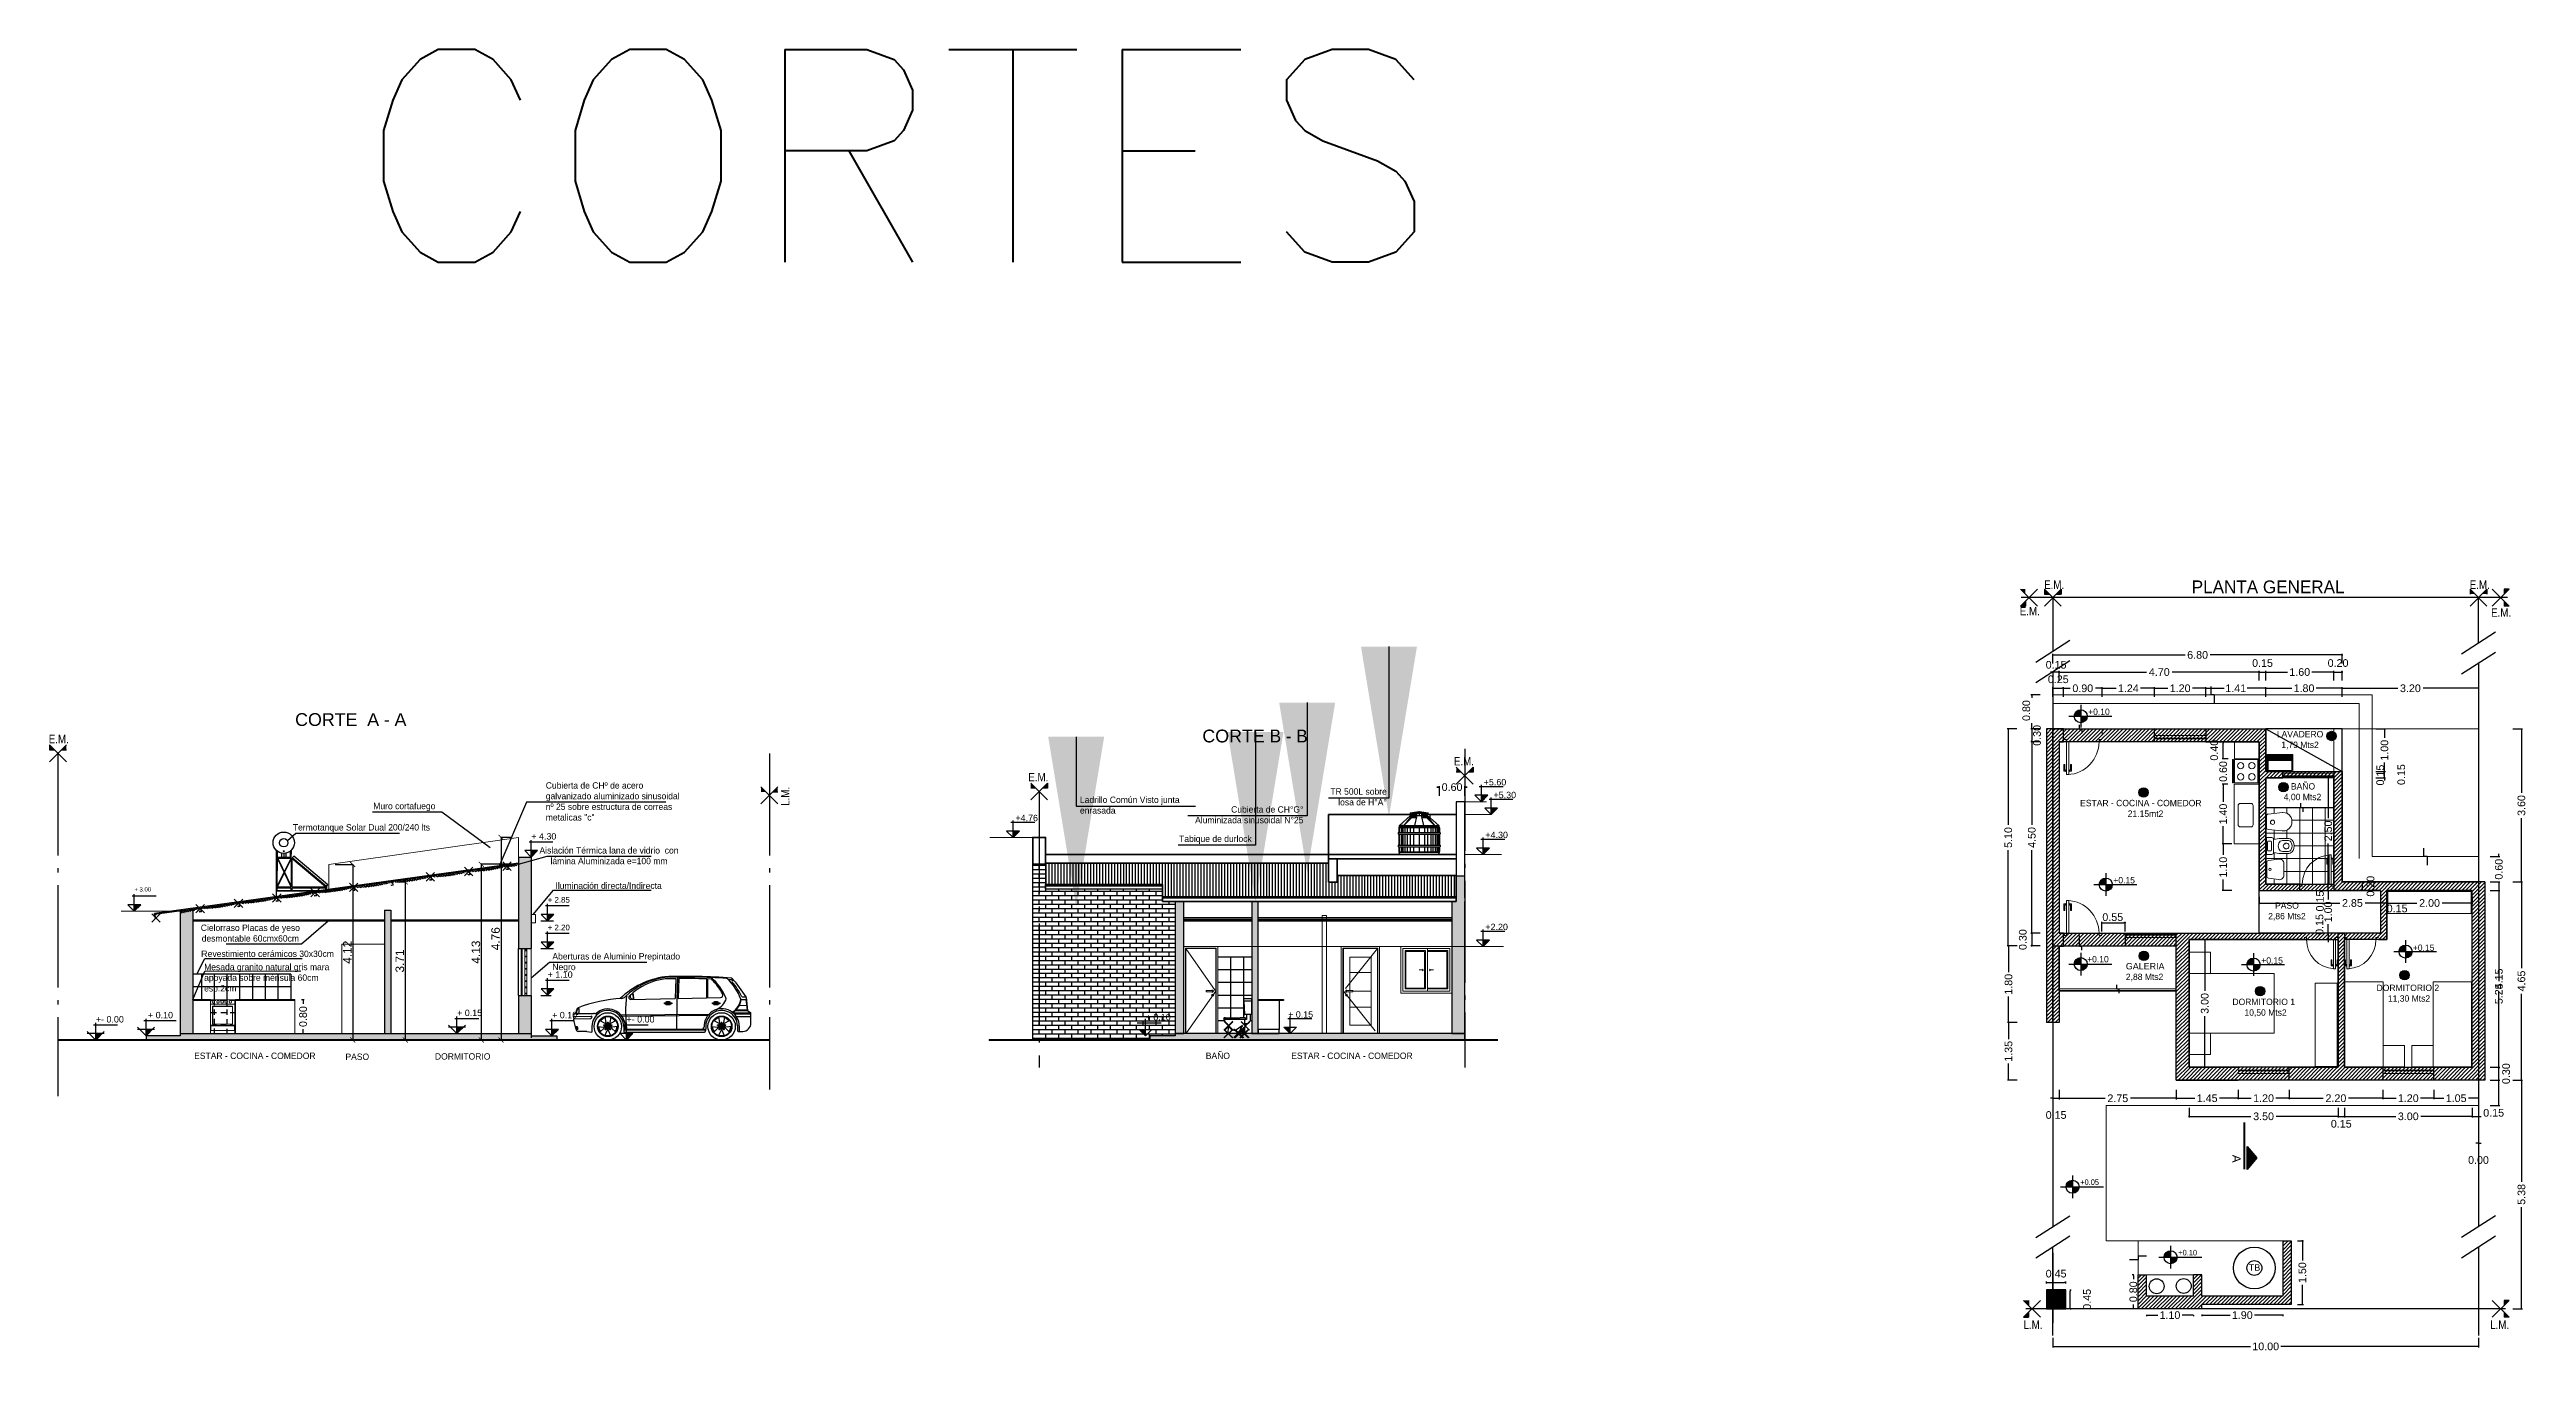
# Model space of a CAD drawing. Header units: millimetres. Extents: x 157 to 449, y 13 to 189.
# Drawn here: x 334.8 to 393, y 135.3 to 165.9 of the extents above; entities that cross this region are included whole.
import ezdxf
from ezdxf import colors
from ezdxf.entities.mleader import LeaderData, LeaderLine
from ezdxf.math import Vec2, Vec3

# ---------------------------------------------------------------- set-up
doc = ezdxf.new("R2010")
doc.units = ezdxf.units.MM
doc.header["$LTSCALE"] = 0.1
doc.header["$MEASUREMENT"] = 0
doc.header["$PDMODE"] = 3
doc.header["$PDSIZE"] = 0.1
for name, pattern in [('ACAD_ISO02W100', [15, 12, -3]), ('ACAD_ISO04W100', [30, 24, -3, 0, -3]), ('HIDDEN', [0.375, 0.25, -0.125])]:
    doc.linetypes.add(name, pattern=pattern)
doc.layers.get('DEFPOINTS').update_dxf_attribs({"color": 1})
for name, color, linetype in [('0.05', 9, 'Continuous'), ('11.Ejes', 1, 'ACAD_ISO04W100'), ('12.Textos', 7, 'Continuous'), ('18.Texturas', 8, 'Continuous'), ('9.Mobiliario', 252, 'Continuous'), ('A-Muros', 5, 'Continuous'), ('Carpinterias', 7, 'Continuous'), ('CARPINTERÍA', 2, 'Continuous'), ('CONEX. AGUA CORR.', 170, 'Continuous'), ('Cotas', 1, 'Continuous'), ('Cubierta', 7, 'Continuous'), ('HATCH', 10, 'Continuous'), ('MURO', 3, 'Continuous'), ('Muros', 7, 'Continuous'), ('muros-pta', 4, 'Continuous'), ('PC', 2, 'Continuous'), ('POLILINEA SUP', 150, 'Continuous'), ('Textos', 2, 'Continuous')]:
    doc.layers.add(name, color=color, linetype=linetype)
for name, color, linetype, lineweight in [('00-COTAS', 1, 'Continuous', 9), ('04', 4, 'Continuous', 35), ('17.Sombras', 8, 'Continuous', 5), ('ARTEFACTO', 3, 'Continuous', 15), ('CARPINTERIA', 2, 'Continuous', 18), ('MURO BAJO', 4, 'Continuous', 13), ('PISO', 8, 'Continuous', 9), ('SOMBRA', 1, 'Continuous', 0)]:
    doc.layers.add(name, color=color, linetype=linetype, lineweight=lineweight)
doc.styles.add('1 en 100', font='romans.shx', dxfattribs={"height": 0.17})
doc.styles.add('ARIAL', font='arial.ttf', dxfattribs={"height": 0.18})
doc.styles.add('Arial20', font='arial.ttf', dxfattribs={"height": 0.2})
doc.styles.add('Diego', font='arial.ttf')
doc.dimstyles.new('COTA-1-100', dxfattribs={"dimtxt": 0.2, "dimasz": 0.12, "dimexe": 0.012, "dimexo": 0.15, "dimgap": 0.025, "dimtad": 1, "dimzin": 0, "dimdsep": 46, "dimtxsty": 'Arial20', "dimblk1": 'ARCHTICK', "dimblk2": 'ARCHTICK', "dimsah": 1, "dimcen": 0.09, "dimclrd": 256, "dimclre": 256, "dimclrt": 256, "dimazin": 0, "dimtfac": 1, "dimtofl": 0, "dimtmove": 2, "dimatfit": 3, "dimldrblk": 'ARCHTICK', "dimfxl": 1, "dimtolj": 1, "dimtzin": 0, "dimarcsym": 0})
doc.dimstyles.new('MARQ 100', dxfattribs={"dimscale": 0.1, "dimtxt": 1.75, "dimasz": 0.3, "dimexe": 0.25, "dimexo": 1.5, "dimtad": 0, "dimzin": 1, "dimdsep": 46, "dimtxsty": 'ARIAL', "dimblk": 'BOXFILLED', "dimcen": 2.5, "dimclrd": 8, "dimclre": 8, "dimclrt": 4, "dimazin": 0, "dimtfac": 1, "dimtmove": 2, "dimatfit": 3, "dimldrblk": 'DOTSMALL', "dimfxl": 2, "dimfxlon": 1, "dimlwd": -1, "dimarcsym": 0})
pattern_1 = [(360, (-3729.90896, -1548.88211), (9e-17, 0.1016127), []), (90, (-3729.90896, -1548.88211), (-0.1524, 0.1016127), [0.1016127, -0.1016127])]
pattern_2 = [(45, (72.381006, 0), (-0.044194174, 0.044194174), [])]

msp = doc.modelspace()

# ---------------------------------------------------------------- texts
at = {"color": 2}
for s, insert, char_height, width, attachment_point in [('PLANTA GENERAL', (388.7364, 153.4217), 0.3, 4.982681, 3), ('\\pxqc;{\\fArial|b0|i0|c238|p34;CORTE } {\\fArial|b0|i0|c238|p34;A} {\\fArial|b0|i0|c238|p34;-} {\\fArial|b0|i0|c238|p34;A}', (344.9695, 150.3027), 0.3, 6.157504, 3), ('+0.10', (383.2208, 150.4115), 0.15, 1.302589, 3), ('\\pxqc;{\\fArial|b0|i0|c238|p34;CORTE }B - B', (366.2158, 149.916), 0.3, 6.157504, 3), ('\\pxqc;LAVADERO\\P1,79 Mts2', (386.9598, 149.8843), 0.15, 1.46425, 1), ('Cubierta de CHº de acero galvanizado aluminizado sinusoidal nº 25 sobre estructura de correas metalicas "c"', (346.4722, 148.6796), 0.15, 3.286646, 1), ('TR 500L sobre losa de H°A°', (366.2341, 148.5361), 0.15, 1.656965, 3), ('\\pi0.23101;BAÑO\\P\\pi0.06234;4,00 Mts2', (387.2475, 148.658), 0.15, 1.031122, 1), ('\\pxqc;Muro cortafuego ', (340.9927, 148.1959), 0.15, 4.313954, 1), ('Ladrillo Común Visto junta enrasada', (359.0232, 148.3424), 0.15, 2.669609, 1), ('Cubierta de CH°G° Aluminizada sinusoidal N°25', (364.2748, 148.1153), 0.15, 2.669609, 3), ('ESTAR - COCINA - COMEDOR\\P\\pxqc;21.15mt2', (382.5244, 148.2658), 0.15, 3.073737, 1), ('\\pxqc;Termotanque Solar Dual 200/240 lts', (339.9834, 147.6951), 0.15, 4.313954, 1), ('Tabique de durlock', (363.0604, 147.4265), 0.15, 2.669609, 3), ('\\pxqc;Aislación Térmica lana de vidrio  con lámina Aluminizada e=100 mm', (346.3146, 147.1536), 0.15, 3.286646, 1), ('\\pxqc;Iluminación directa/Indirecta', (346.3057, 146.324), 0.15, 3.286646, 1), ('+0.15', (383.8125, 146.4512), 0.15, 1.302589, 3), ('\\pxqc;PASO\\P2,86 Mts2', (386.5732, 145.8572), 0.15, 1.621673, 1), ('\\pxqc;Cielorraso Placas de yeso desmontable 60cmx60cm', (337.8879, 145.3343), 0.15, 3.286646, 1), ('\\pxqc;{\\fArial|b0|i0|c238|p34;Re}vestimiento cerámicos 30x30cm', (338.2906, 144.7233), 0.15, 3.286646, 1), ('\\pxql;Mesada granito natural gris mara apoyada sobre ménsula 60cm esp.2cm', (338.4452, 144.4122), 0.15, 3.286646, 1), ('Aberturas de Aluminio Prepintado\\PNegro ', (346.6278, 144.6639), 0.15, 3.286646, 1), ('+0.10', (383.1965, 144.5966), 0.15, 1.302589, 3), ('{\\fArial|b0|i0|c238|p34;GALERIA}\\P2,88 Mts2 ', (383.5988, 144.4314), 0.15, 0.987399, 1), ('+0.15', (387.2893, 144.5666), 0.15, 1.302589, 3), ('+0.15', (390.849, 144.8653), 0.15, 1.302589, 3), ('DORMITORIO 2\\P\\pxqc;11,30 Mts2', (389.4895, 143.9224), 0.15, 1.525625, 1), ('DORMITORIO 1\\P\\pxqc;10,50 Mts2', (386.103, 143.5927), 0.15, 1.557257, 1), ('ESTAR - COCINA - COMEDOR', (338.2102, 142.3261), 0.15, 3.073737, 1), ('\\pxqc;PASO', (340.2938, 142.3032), 0.15, 3.5, 1), ('DORMITORIO', (343.8681, 142.3109), 0.15, 1.360895, 1), ('\\pxqc;BAÑO', (363.0648, 142.3261), 0.15, 1.600973, 3), ('\\pxqc;ESTAR - COCINA - COMEDOR', (367.7642, 142.3261), 0.15, 4.699566, 3), ('{\\H0.5x;+0.05}', (382.9672, 139.3455), 0.26, 1.302589, 3), ('{\\H0.5x;+0.10}', (385.2722, 137.6899), 0.26, 1.302589, 3)]:
    msp.add_mtext(s, dxfattribs=dict(at, insert=insert, char_height=char_height, width=width, attachment_point=attachment_point))
at = {"color": 2, "char_height": 0.15, "attachment_point": 1}
for s, width, insert in [('\\pxqc,t2;2', 0.15, (388.3601, 149.8428)), ('\\pxqc,t2;1', 3.5, (382.2628, 148.5195)), ('\\pxqc,t2;3', 3.5, (385.5512, 148.6404)), ('\\pxqc,t2;4', 3.5, (382.2568, 144.678)), ('\\pxqc,t2;5', 3.5, (385.0069, 143.8504)), ('\\pxqc,t2;6', 3.5, (388.3904, 144.2218))]:
    msp.add_mtext_dynamic_manual_height_columns(s, width=width, gutter_width=12.5, heights=[0], dxfattribs=dict(at, insert=insert))
at = {"color": 2, "char_height": 0.15, "width": 0.698537, "attachment_point": 1, "style": 'Diego'}
for s, insert in [('{\\fArial|b0|i0|c238|p34;+}5.60', (368.511, 148.755)), ('{\\fArial|b0|i0|c238|p34;+}5.30', (368.7411, 148.455)), ('+4.76', (357.5072, 147.9145)), ('{\\fArial|b0|i0|c238|p34;+}4.30', (368.5501, 147.5164)), ('+2.20', (368.55, 145.3545))]:
    msp.add_mtext(s, dxfattribs=dict(at, insert=insert))
at = {"color": 2, "ltscale": 0.01, "insert": (386.2977, 139.7386), "char_height": 0.2, "width": 4.002208, "attachment_point": 3, "rotation": 270, "style": 'Diego'}
msp.add_mtext('A', dxfattribs=at)
at = {"layer": '00-COTAS', "insert": (342.0183, 165.8994), "char_height": 5, "attachment_point": 1, "style": '1 en 100'}
msp.add_mtext_dynamic_manual_height_columns('CORTES', width=49.174126, gutter_width=0.85, heights=[0], dxfattribs=at)
at = {"layer": '11.Ejes', "lineweight": 40, "char_height": 0.2, "width": 1.294531}
for s, insert, attachment_point in [('{\\fArial Narrow|b0|i0|c0|p34;E.M.}', (381.9144, 153.4211), 2), ('{\\fArial Narrow|b0|i0|c0|p34;E.M.}', (391.9144, 153.4211), 2), ('{\\fArial Narrow|b0|i0|c0|p34;E.M.}', (381.3419, 152.8005), 2), ('{\\fArial Narrow|b0|i0|c0|p34;E.M.}', (392.4164, 152.7677), 2), ('{\\fArial Narrow|b0|i0|c0|p34;E.M.}', (335.0293, 149.7952), 2), ('{\\fArial Narrow|b0|i0|c0|p34;E.M.}', (368.0461, 149.2737), 2), ('{\\fArial Narrow|b0|i0|c0|p34;E.M.}', (358.0466, 148.8992), 2), ('{\\fArial Narrow|b0|i0|c0|p34;L.M.}', (381.4171, 135.8313), 8), ('{\\fArial Narrow|b0|i0|c0|p34;L.M.}', (392.3824, 135.8313), 8)]:
    msp.add_mtext(s, dxfattribs=dict(at, insert=insert, attachment_point=attachment_point))
at = {"layer": '11.Ejes', "lineweight": 40, "insert": (352.199, 148.3482), "char_height": 0.2, "width": 1.294531, "attachment_point": 8, "rotation": 90}
msp.add_mtext('{\\fArial Narrow|b0|i0|c0|p34;L.M.}', dxfattribs=at)
at = {"layer": 'Cotas', "color": 0, "ltscale": 0.01, "style": 'Diego'}
for s, insert, char_height, width, attachment_point in [('{\\fArial|b0|i0|c238|p34;+ }4.30', (346.1321, 147.4826), 0.15, 0.702129, 1), ('{\\fArial|b0|i0|c238|p34;\\H0.6667x;+ \\fArial|b0|i0|c0|p34;3.00}', (336.8064, 146.2119), 0.15, 0.702129, 1), ('{\\fArial|b0|i0|c238|p34;\\H0.6667x;+ \\fArial|b0|i0|c0|p34;2.85}', (346.5157, 145.9826), 0.2, 0.953932, 1), ('{\\fArial|b0|i0|c238|p34;\\H0.6667x;+ \\fArial|b0|i0|c0|p34;2.20}', (346.5157, 145.3326), 0.2, 0.953932, 1), ('\\pxt4;{\\fArial|b0|i0|c238|p34;+ }1.10', (346.5157, 144.2338), 0.15, 0.953932, 1), ('{\\fArial|b0|i0|c238|p34;+}-{\\fArial|b0|i0|c238|p34; }0.00', (335.9003, 143.1826), 0.15, 0.739262, 1), ('{\\fArial|b0|i0|c238|p34;+ }0.10', (337.1257, 143.2826), 0.15, 0.592261, 1), ('{\\fArial|b0|i0|c238|p34;+ }0.15', (344.3884, 143.3338), 0.15, 0.645869, 1), ('{\\fArial|b0|i0|c238|p34;+ }0.10', (346.6211, 143.2826), 0.15, 0.953932, 1), ('{\\fArial|b0|i0|c238|p34;+}-{\\fArial|b0|i0|c238|p34; }0.00', (348.3692, 143.1826), 0.15, 0.687026, 1), ('{\\fArial|b0|i0|c238|p34;+ }0.10', (361.1564, 143.2338), 0.15, 0.953932, 3), ('{\\fArial|b0|i0|c238|p34;+ }0.15', (364.5026, 143.298), 0.15, 0.953932, 3)]:
    msp.add_mtext(s, dxfattribs=dict(at, insert=insert, char_height=char_height, width=width, attachment_point=attachment_point))
at = {"layer": 'Textos', "color": 2, "ltscale": 0.01, "insert": (386.4864, 137.1991), "char_height": 0.1521, "width": 0.46025, "attachment_point": 7, "style": 'Diego'}
msp.add_mtext('TB', dxfattribs=at)

# ---------------------------------------------------------------- blocks, each defined once
blk = doc.blocks.new('_BoxFilled')
at = {"color": 0, "linetype": 'ByBlock', "lineweight": -2}
blk.add_line((-0.5, 0), (-1, 0), dxfattribs=at)
at = {"color": 0, "linetype": 'ByBlock'}
blk.add_solid([(-0.5, 0.5), (0.5, 0.5), (-0.5, -0.5), (0.5, -0.5)], dxfattribs=at)
blk = doc.blocks.new('*D257')
at = {"color": 8, "lineweight": -2, "transparency": 16777216}
for p, q in [((340.73, 143.572), (340.796, 143.572)), ((340.73, 142.772), (340.796, 142.772))]:
    blk.add_line(p, q, dxfattribs=at)
at = {"color": 8, "transparency": 16777216}
for p, q in [((340.771, 143.542), (340.771, 143.468)), ((340.771, 142.802), (340.771, 142.876))]:
    blk.add_line(p, q, dxfattribs=at)
at = {"layer": 'DEFPOINTS', "color": 0, "transparency": 16777216}
for p in [(340.58, 143.572), (340.58, 142.772), (340.771, 142.772)]:
    blk.add_point(p, dxfattribs=at)
at = {"color": 8, "transparency": 16777216, "xscale": 0.03, "yscale": 0.03, "zscale": 0.03}
for p, rotation in [((340.771, 143.572), 90), ((340.771, 142.772), 270)]:
    blk.add_blockref('_BoxFilled', p, dxfattribs=dict(at, rotation=rotation))
at = {"color": 4, "transparency": 16777216, "insert": (340.771, 143.172), "char_height": 0.18, "attachment_point": 5, "rotation": 90, "style": 'ARIAL'}
blk.add_mtext('0.80', dxfattribs=at)
blk = doc.blocks.new('_DotSmall')
at = {"color": 0, "linetype": 'ByBlock', "const_width": 0.5}
blk.add_lwpolyline([(-0.0625, 0, 1), (0.0625, 0, 1)], format="xyb", close=True, dxfattribs=at)
blk = doc.blocks.new('vista lateral tt')
at = {"layer": '9.Mobiliario', "ltscale": 0.02}
for p, q in [((4163.871, 1777.113), (4163.871, 1778.061)), ((4163.891, 1777.113), (4163.891, 1778.045)), ((4163.99, 1778), (4163.99, 1777.895)), ((4164.04, 1777.995), (4164.04, 1777.895)), ((4164.09, 1778), (4164.09, 1777.895)), ((4164.199, 1777.875), (4164.199, 1778.052)), ((4164.219, 1777.875), (4164.219, 1778.071)), ((4164.219, 1777.875), (4163.871, 1777.875)), ((4164.199, 1777.895), (4163.891, 1777.895)), ((4164.218, 1777.875), (4163.891, 1777.2)), ((4164.207, 1777.875), (4163.891, 1777.223)), ((4163.891, 1777.875), (4164.219, 1777.2)), ((4163.902, 1777.875), (4164.219, 1777.223)), ((4164.219, 1777.2), (4163.891, 1777.2)), ((4164.209, 1777.18), (4163.891, 1777.18))]:
    blk.add_line(p, q, dxfattribs=at)
at = {"layer": '9.Mobiliario'}
for p, q in [((4164.219, 1777.875), (4164.219, 1777.2)), ((4165.023, 1777.209), (4164.229, 1777.875)), ((4164.229, 1777.875), (4164.229, 1777.2)), ((4164.242, 1777.891), (4164.274, 1777.929)), ((4165.046, 1777.216), (4164.242, 1777.891)), ((4165.078, 1777.254), (4164.274, 1777.929)), ((4165.046, 1777.113), (4163.871, 1777.113)), ((4164.209, 1777.18), (4164.209, 1777.113)), ((4165.02, 1777.2), (4164.229, 1777.2)), ((4165.046, 1777.18), (4164.229, 1777.18)), ((4164.229, 1777.18), (4164.229, 1777.113)), ((4164.329, 1777.2), (4165.02, 1777.2)), ((4165.026, 1777.18), (4165.026, 1777.113)), ((4165.046, 1777.216), (4165.078, 1777.254)), ((4165.046, 1777.216), (4165.046, 1777.18)), ((4165.046, 1777.18), (4165.046, 1777.113))]:
    blk.add_line(p, q, dxfattribs=at)
at = {"layer": '9.Mobiliario', "ltscale": 0.02}
for centre, radius in [((4164.04, 1778.245), 0.25), ((4164.04, 1778.245), 0.25), ((4164.04, 1778.245), 0.1), ((4164.04, 1778.045), 0.01)]:
    blk.add_circle(centre, radius, dxfattribs=at)
at = {"layer": '9.Mobiliario'}
blk.add_arc((4165.02, 1777.205), 0.005, 270, 50, dxfattribs=at)
blk = doc.blocks.new('inodoro')
for p, q in [((2956.409, 1659.283), (2956.22, 1659.282)), ((2956.22, 1658.96), (2956.224, 1658.96)), ((2956.221, 1658.96), (2956.232, 1658.96)), ((2956.224, 1658.96), (2956.244, 1658.96)), ((2956.232, 1658.96), (2956.26, 1658.96)), ((2956.244, 1658.96), (2956.261, 1658.96)), ((2956.253, 1658.852), (2956.253, 1658.96)), ((2956.253, 1658.843), (2956.253, 1658.852)), ((2956.254, 1658.834), (2956.253, 1658.843)), ((2956.256, 1658.827), (2956.254, 1658.834)), ((2956.257, 1658.821), (2956.256, 1658.827)), ((2956.258, 1658.817), (2956.257, 1658.821)), ((2956.26, 1658.813), (2956.258, 1658.817)), ((2956.264, 1658.804), (2956.26, 1658.813)), ((2956.261, 1658.96), (2956.264, 1658.96)), ((2956.264, 1658.96), (2956.265, 1658.96)), ((2956.264, 1658.96), (2956.284, 1658.96)), ((2956.269, 1658.795), (2956.264, 1658.804)), ((2956.265, 1658.96), (2956.284, 1658.96)), ((2956.274, 1658.788), (2956.269, 1658.795)), ((2956.279, 1658.781), (2956.274, 1658.788)), ((2956.286, 1658.775), (2956.279, 1658.781)), ((2956.284, 1658.96), (2956.304, 1658.96)), ((2956.284, 1658.96), (2956.304, 1658.96)), ((2956.294, 1658.768), (2956.286, 1658.775)), ((2956.304, 1658.762), (2956.294, 1658.768)), ((2956.304, 1658.96), (2956.324, 1658.96)), ((2956.315, 1658.756), (2956.304, 1658.762)), ((2956.324, 1658.753), (2956.315, 1658.756)), ((2956.324, 1658.96), (2956.344, 1658.96)), ((2956.335, 1658.75), (2956.324, 1658.753)), ((2956.345, 1658.748), (2956.335, 1658.75)), ((2956.344, 1658.96), (2956.364, 1658.96)), ((2956.387, 1658.748), (2956.345, 1658.748)), ((2956.349, 1658.96), (2956.349, 1658.85)), ((2956.349, 1658.85), (2956.349, 1658.849)), ((2956.349, 1658.849), (2956.349, 1658.847)), ((2956.349, 1658.847), (2956.351, 1658.845)), ((2956.351, 1658.845), (2956.352, 1658.844)), ((2956.352, 1658.844), (2956.353, 1658.844)), ((2956.353, 1658.844), (2956.356, 1658.843)), ((2956.356, 1658.843), (2956.374, 1658.843)), ((2956.364, 1658.96), (2956.388, 1658.96)), ((2956.371, 1658.96), (2956.372, 1658.96)), ((2956.371, 1658.96), (2956.371, 1658.96)), ((2956.372, 1658.96), (2956.372, 1658.96)), ((2956.374, 1658.843), (2956.374, 1658.881)), ((2956.374, 1658.843), (2956.872, 1658.843)), ((2956.376, 1658.883), (2956.5, 1658.883)), ((2956.387, 1658.735), (2956.387, 1658.821)), ((2956.405, 1658.883), (2956.405, 1658.883)), ((2956.44, 1658.701), (2956.48, 1658.645)), ((2956.444, 1658.705), (2956.579, 1658.604)), ((2956.872, 1658.883), (2956.5, 1658.883)), ((2956.78, 1658.513), (2956.768, 1658.689)), ((2956.843, 1658.883), (2956.872, 1658.883)), ((2956.387, 1658.515), (2956.387, 1658.665)), ((2956.4, 1658.513), (2956.403, 1658.513)), ((2956.403, 1658.537), (2956.412, 1658.627)), ((2956.41, 1658.513), (2956.403, 1658.513)), ((2956.405, 1658.513), (2956.532, 1658.513)), ((2956.405, 1658.513), (2956.532, 1658.513)), ((2956.454, 1658.513), (2956.41, 1658.513)), ((2956.528, 1658.513), (2956.463, 1658.513)), ((2956.471, 1658.614), (2956.481, 1658.631)), ((2956.473, 1658.604), (2956.548, 1658.539)), ((2956.536, 1658.513), (2956.528, 1658.513)), ((2956.532, 1658.513), (2956.54, 1658.513)), ((2956.532, 1658.513), (2956.54, 1658.513)), ((2956.541, 1658.513), (2956.536, 1658.513)), ((2956.54, 1658.513), (2956.772, 1658.513)), ((2956.54, 1658.513), (2956.772, 1658.513)), ((2956.541, 1658.517), (2956.542, 1658.52)), ((2956.547, 1658.526), (2956.549, 1658.526)), ((2956.549, 1658.526), (2956.547, 1658.526)), ((2956.55, 1658.527), (2956.55, 1658.535))]:
    blk.add_line(p, q)
at = {"linetype": 'Continuous'}
for p, q in [((2956.387, 1658.534), (2956.4, 1658.534)), ((2956.402, 1658.513), (2956.45, 1658.513)), ((2956.402, 1658.513), (2956.45, 1658.513)), ((2956.403, 1658.513), (2956.777, 1658.513))]:
    blk.add_line(p, q, dxfattribs=at)
at = {"linetype": 'ByBlock'}
blk.add_line((2956.4, 1658.513), (2956.389, 1658.513), dxfattribs=at)
blk.add_lwpolyline([(2956.22, 1658.96), (2956.22, 1658.96), (2956.22, 1658.96), (2956.22, 1658.96), (2956.22, 1658.96), (2956.22, 1658.96), (2956.22, 1658.96), (2956.22, 1658.96), (2956.22, 1658.96), (2956.22, 1658.961), (2956.22, 1658.961), (2956.22, 1658.961), (2956.22, 1658.961), (2956.22, 1658.962), (2956.22, 1658.962), (2956.22, 1658.962), (2956.22, 1658.963), (2956.22, 1658.964), (2956.22, 1658.964), (2956.22, 1658.964), (2956.22, 1658.965), (2956.22, 1658.965), (2956.22, 1658.966), (2956.22, 1658.967), (2956.22, 1658.967), (2956.22, 1658.968), (2956.22, 1658.968), (2956.22, 1658.969), (2956.22, 1658.97), (2956.22, 1658.972), (2956.22, 1658.973), (2956.22, 1658.975), (2956.22, 1658.976), (2956.22, 1658.978), (2956.22, 1658.98), (2956.22, 1658.982), (2956.22, 1658.984), (2956.22, 1658.985), (2956.22, 1658.992), (2956.22, 1658.994), (2956.22, 1658.996), (2956.22, 1658.998), (2956.22, 1659), (2956.22, 1659.002), (2956.22, 1659.005), (2956.22, 1659.007), (2956.22, 1659.009), (2956.22, 1659.282), (2956.22, 1659.289), (2956.22, 1659.324), (2956.22, 1659.324), (2956.22, 1659.325), (2956.22, 1659.326), (2956.22, 1659.326), (2956.22, 1659.327), (2956.22, 1659.327), (2956.22, 1659.327), (2956.22, 1659.328), (2956.22, 1659.328), (2956.22, 1659.328), (2956.22, 1659.328), (2956.22, 1659.328), (2956.22, 1659.328), (2956.22, 1659.328), (2956.22, 1659.328), (2956.22, 1659.328), (2956.22, 1659.328), (2956.22, 1659.329), (2956.22, 1659.329), (2956.22, 1659.329), (2956.22, 1659.33), (2956.223, 1659.33), (2956.414, 1659.33), (2956.414, 1659.33), (2956.414, 1659.33), (2956.414, 1659.33), (2956.414, 1659.33), (2956.414, 1659.33), (2956.415, 1659.33), (2956.416, 1659.329), (2956.416, 1659.329), (2956.417, 1659.329), (2956.418, 1659.329), (2956.418, 1659.328), (2956.419, 1659.328), (2956.419, 1659.327), (2956.419, 1659.327), (2956.419, 1659.327), (2956.419, 1659.327), (2956.419, 1659.327), (2956.42, 1659.325), (2956.42, 1659.324), (2956.42, 1659.324), (2956.42, 1659.324), (2956.42, 1659.322), (2956.42, 1659.321), (2956.421, 1659.289), (2956.421, 1659.287), (2956.42, 1659.286), (2956.419, 1659.284), (2956.418, 1659.284), (2956.417, 1659.283), (2956.417, 1659.283), (2956.417, 1659.283), (2956.417, 1659.283), (2956.417, 1659.283), (2956.417, 1659.283), (2956.417, 1659.283), (2956.416, 1659.283), (2956.415, 1659.283), (2956.415, 1659.283), (2956.415, 1659.283), (2956.415, 1659.283), (2956.415, 1659.283), (2956.415, 1659.283), (2956.415, 1659.283), (2956.411, 1659.283), (2956.411, 1659.283), (2956.411, 1659.283), (2956.411, 1659.283), (2956.41, 1659.283), (2956.41, 1659.283), (2956.41, 1659.283), (2956.409, 1659.283), (2956.409, 1659.283), (2956.398, 1658.969), (2956.398, 1658.969), (2956.398, 1658.969), (2956.398, 1658.969), (2956.398, 1658.969), (2956.398, 1658.969), (2956.398, 1658.969), (2956.397, 1658.967), (2956.396, 1658.964), (2956.394, 1658.962), (2956.392, 1658.96), (2956.391, 1658.96), (2956.39, 1658.96), (2956.389, 1658.96), (2956.388, 1658.96)])
for points in [[(2956.253, 1658.96, 0), (2956.253, 1658.96, 0), (2956.253, 1658.96, 0), (2956.253, 1658.96, 0), (2956.253, 1658.96, 0), (2956.254, 1658.96, 0), (2956.254, 1658.96, 0), (2956.254, 1658.96, 0), (2956.255, 1658.96, 0), (2956.255, 1658.96, 0), (2956.256, 1658.96, 0), (2956.256, 1658.96, 0), (2956.257, 1658.96, 0), (2956.258, 1658.96, 0), (2956.259, 1658.96, 0), (2956.26, 1658.96, 0), (2956.261, 1658.96, 0), (2956.262, 1658.96, 0), (2956.263, 1658.96, 0), (2956.264, 1658.96, 0)], [(2956.304, 1658.96, 0), (2956.308, 1658.96, 0), (2956.311, 1658.96, 0), (2956.315, 1658.96, 0), (2956.317, 1658.96, 0), (2956.319, 1658.96, 0), (2956.322, 1658.96, 0), (2956.324, 1658.96, 0)], [(2956.324, 1658.96, 0), (2956.326, 1658.96, 0), (2956.328, 1658.96, 0), (2956.329, 1658.96, 0), (2956.331, 1658.96, 0), (2956.332, 1658.96, 0), (2956.334, 1658.96, 0), (2956.335, 1658.96, 0), (2956.337, 1658.96, 0)], [(2956.337, 1658.96, 0), (2956.338, 1658.96, 0), (2956.339, 1658.96, 0), (2956.34, 1658.96, 0), (2956.341, 1658.96, 0), (2956.342, 1658.96, 0), (2956.343, 1658.96, 0), (2956.344, 1658.96, 0), (2956.344, 1658.96, 0)], [(2956.344, 1658.96, 0), (2956.345, 1658.96, 0), (2956.346, 1658.96, 0), (2956.346, 1658.96, 0), (2956.347, 1658.96, 0), (2956.347, 1658.96, 0), (2956.348, 1658.96, 0), (2956.348, 1658.96, 0), (2956.348, 1658.96, 0), (2956.348, 1658.96, 0), (2956.349, 1658.96, 0), (2956.349, 1658.96, 0), (2956.349, 1658.96, 0)]]:
    blk.add_polyline3d(points)
for centre, radius, start, end in [((2956.376, 1658.881), 0.002, 90, 180), ((2956.358, 1658.819), 0.0288, 355.73635, 56.87543), ((2956.426, 1658.697), 0.0508, 167.00796, 237.16383), ((2956.45, 1658.693), 0.0756, 146.91624, 168.16434), ((2956.442, 1658.703), 0.00278, 59.26596, 217.21511), ((2955.213, 1659.329), 1.669, 336.34604, 337.55798), ((2956.814, 1658.692), 0.046, 131.28692, 184), ((2956.381, 1659.184), 0.61, 311.28692, 316.32913), ((2956.625, 1658.948), 0.27, 316.8518, 327.59683), ((2956.7, 1658.901), 0.181, 327.5829, 341.60167), ((2956.872, 1658.876), 0.007, 352.03169, 90), ((2956.668, 1658.905), 0.213, 343.18459, 352.03169), ((2956.389, 1658.515), 0.002, 180, 270), ((2956.382, 1658.63), 0.03, 354.16315, 57.16383), ((2956.4, 1658.537), 0.003, 270, 354.16315), ((2956.478, 1658.61), 0.008, 152.39005, 228.72752), ((2956.469, 1658.637), 0.013, 332.39005, 35.39817), ((2956.536, 1658.518), 0.005, 270, 347.90525), ((2956.549, 1658.52), 0.00711, 104.80092, 175.55375), ((2956.545, 1658.535), 0.005, 0, 48.72752), ((2956.549, 1658.527), 0.001, 270, 0), ((2956.632, 1658.678), 0.091, 234.79141, 288.59135), ((2956.607, 1658.753), 0.17, 288.59373, 303.01022), ((2956.614, 1658.731), 0.147, 305.5004, 321.95901), ((2956.717, 1658.651), 0.0171, 320.18534, 327.85474), ((2956.618, 1658.723), 0.14, 324.58137, 332.88527), ((2956.777, 1658.516), 0.003, 270, 4)]:
    blk.add_arc(centre, radius, start, end)
for p in [(2956.375, 1658.696), (2956.375, 1658.694), (2956.768, 1658.689), (2956.77, 1658.705), (2956.387, 1658.515), (2956.4, 1658.513), (2956.405, 1658.513), (2956.528, 1658.513), (2956.528, 1658.513), (2956.532, 1658.513), (2956.54, 1658.516), (2956.54, 1658.513), (2956.545, 1658.526), (2956.772, 1658.513), (2956.772, 1658.513), (2956.78, 1658.513)]:
    blk.add_point(p, dxfattribs=at)
at = {"linetype": 'Continuous'}
for p in [(2956.514, 1658.513), (2956.514, 1658.513), (2956.527, 1658.513), (2956.527, 1658.513)]:
    blk.add_point(p, dxfattribs=at)
blk = doc.blocks.new('auto')
at = {"layer": '9.Mobiliario'}
for p, q in [((4080.356, 1692.482), (4080.356, 1692.472)), ((4080.387, 1692.481), (4080.394, 1692.358)), ((4080.395, 1692.481), (4080.387, 1692.481)), ((4080.395, 1692.481), (4080.402, 1692.358)), ((4081.043, 1692.867), (4081.053, 1692.853)), ((4081.397, 1692.84), (4081.382, 1692.372)), ((4081.434, 1692.875), (4081.417, 1692.331)), ((4081.469, 1692.84), (4081.454, 1692.374)), ((4082.119, 1692.833), (4082.119, 1692.387)), ((4082.137, 1692.832), (4082.137, 1692.387)), ((4082.624, 1692.822), (4082.736, 1692.823)), ((4082.745, 1692.805), (4082.754, 1692.805)), ((4078.997, 1691.952), (4079.417, 1691.956)), ((4078.997, 1691.899), (4079.396, 1691.902)), ((4079.042, 1692.018), (4079.463, 1692.018)), ((4079.064, 1692.029), (4079.043, 1692.024)), ((4079.06, 1692.041), (4079.045, 1692.037)), ((4079.062, 1692.054), (4079.048, 1692.049)), ((4079.066, 1692.066), (4079.051, 1692.062)), ((4079.068, 1692.079), (4079.055, 1692.075)), ((4079.073, 1692.093), (4079.06, 1692.09)), ((4079.079, 1692.107), (4079.065, 1692.103)), ((4079.612, 1691.854), (4079.73, 1691.79)), ((4079.728, 1691.938), (4079.752, 1691.806)), ((4079.87, 1691.938), (4079.846, 1691.806)), ((4079.868, 1691.79), (4079.986, 1691.854)), ((4080.106, 1691.988), (4082.173, 1692.005)), ((4080.127, 1691.961), (4082.149, 1691.978)), ((4080.341, 1692.351), (4081.382, 1692.372)), ((4080.356, 1692.366), (4080.356, 1692.352)), ((4080.402, 1692.358), (4080.394, 1692.358)), ((4081.13, 1692.25), (4081.13, 1692.271)), ((4081.13, 1692.271), (4081.302, 1692.271)), ((4081.302, 1692.25), (4081.13, 1692.25)), ((4081.25, 1692.292), (4081.176, 1692.292)), ((4081.176, 1692.23), (4081.25, 1692.23)), ((4081.302, 1692.271), (4081.302, 1692.25)), ((4081.417, 1692.331), (4081.415, 1691.638)), ((4081.454, 1692.374), (4082.448, 1692.394)), ((4082.256, 1692.271), (4082.429, 1692.271)), ((4082.256, 1692.25), (4082.256, 1692.271)), ((4082.429, 1692.25), (4082.256, 1692.25)), ((4082.286, 1691.854), (4082.404, 1691.79)), ((4082.377, 1692.292), (4082.302, 1692.292)), ((4082.302, 1692.23), (4082.377, 1692.23)), ((4082.401, 1691.938), (4082.425, 1691.806)), ((4082.429, 1692.271), (4082.429, 1692.25)), ((4082.544, 1691.938), (4082.52, 1691.806)), ((4082.542, 1691.79), (4082.66, 1691.854)), ((4082.741, 1692.035), (4083.158, 1692.035)), ((4082.769, 1692.009), (4083.158, 1692.009)), ((4082.797, 1692.092), (4083.084, 1692.092)), ((4082.81, 1692.104), (4083.071, 1692.104)), ((4082.816, 1691.951), (4083.158, 1691.951)), ((4082.89, 1692.211), (4083.059, 1692.215)), ((4082.933, 1692.35), (4083.044, 1692.353)), ((4082.967, 1692.411), (4083.046, 1692.412)), ((4083.044, 1692.353), (4083.071, 1692.104)), ((4083.05, 1692.4), (4083.084, 1692.092)), ((4083.084, 1692.092), (4083.158, 1692.035)), ((4083.158, 1691.802), (4083.158, 1692.035)), ((4079.033, 1691.713), (4079.079, 1691.713)), ((4079.035, 1691.703), (4079.081, 1691.703)), ((4079.038, 1691.693), (4079.084, 1691.693)), ((4079.04, 1691.683), (4079.086, 1691.683)), ((4079.043, 1691.673), (4079.089, 1691.673)), ((4079.045, 1691.663), (4079.092, 1691.663)), ((4079.048, 1691.653), (4079.095, 1691.653)), ((4079.306, 1691.594), (4079.102, 1691.598)), ((4079.306, 1691.594), (4079.425, 1691.581)), ((4079.425, 1691.718), (4079.425, 1691.581)), ((4079.568, 1691.718), (4079.701, 1691.7)), ((4079.709, 1691.675), (4079.612, 1691.582)), ((4079.728, 1691.499), (4079.786, 1691.619)), ((4079.777, 1691.681), (4079.756, 1691.718)), ((4079.781, 1691.697), (4079.759, 1691.734)), ((4079.773, 1691.752), (4079.793, 1691.718)), ((4079.793, 1691.718), (4079.781, 1691.697)), ((4079.782, 1691.758), (4079.799, 1691.729)), ((4079.799, 1691.707), (4079.782, 1691.678)), ((4079.816, 1691.758), (4079.799, 1691.729)), ((4079.799, 1691.707), (4079.816, 1691.678)), ((4079.825, 1691.752), (4079.805, 1691.718)), ((4079.805, 1691.718), (4079.817, 1691.697)), ((4079.87, 1691.499), (4079.812, 1691.619)), ((4079.817, 1691.697), (4079.839, 1691.734)), ((4079.82, 1691.681), (4079.842, 1691.718)), ((4079.889, 1691.675), (4079.986, 1691.582)), ((4080.03, 1691.718), (4079.897, 1691.7)), ((4080.173, 1691.716), (4080.173, 1691.589)), ((4080.173, 1691.638), (4082.098, 1691.638)), ((4080.18, 1691.582), (4082.068, 1691.582)), ((4080.208, 1691.716), (4080.208, 1691.656)), ((4080.213, 1691.649), (4082.099, 1691.649)), ((4082.059, 1691.755), (4082.059, 1691.708)), ((4082.1, 1691.688), (4082.097, 1691.611)), ((4082.242, 1691.718), (4082.375, 1691.7)), ((4082.383, 1691.675), (4082.286, 1691.582)), ((4082.401, 1691.499), (4082.46, 1691.619)), ((4082.451, 1691.681), (4082.43, 1691.718)), ((4082.455, 1691.697), (4082.433, 1691.734)), ((4082.447, 1691.752), (4082.467, 1691.718)), ((4082.467, 1691.718), (4082.455, 1691.697)), ((4082.456, 1691.758), (4082.473, 1691.729)), ((4082.473, 1691.707), (4082.456, 1691.678)), ((4082.49, 1691.758), (4082.473, 1691.729)), ((4082.473, 1691.707), (4082.49, 1691.678)), ((4082.499, 1691.752), (4082.479, 1691.718)), ((4082.479, 1691.718), (4082.491, 1691.697)), ((4082.544, 1691.499), (4082.486, 1691.619)), ((4082.491, 1691.697), (4082.512, 1691.734)), ((4082.494, 1691.681), (4082.516, 1691.718)), ((4082.563, 1691.675), (4082.66, 1691.582)), ((4082.704, 1691.718), (4082.571, 1691.7)), ((4082.847, 1691.732), (4082.847, 1691.611)), ((4082.859, 1691.599), (4082.97, 1691.599)), ((4082.888, 1691.733), (4082.888, 1691.599))]:
    blk.add_line(p, q, dxfattribs=at)
for centre, radius in [((4079.799, 1691.718), 0.321), ((4079.799, 1691.718), 0.241), ((4079.799, 1691.718), 0.231), ((4082.473, 1691.718), 0.321), ((4082.473, 1691.718), 0.241), ((4082.473, 1691.718), 0.231), ((4079.71, 1691.747), 0.00753), ((4079.799, 1691.718), 0.0695), ((4079.744, 1691.642), 0.00753), ((4079.799, 1691.718), 0.0481), ((4079.799, 1691.812), 0.00753), ((4079.854, 1691.642), 0.00753), ((4079.888, 1691.747), 0.00753), ((4082.384, 1691.747), 0.00753), ((4082.473, 1691.718), 0.0695), ((4082.418, 1691.642), 0.00753), ((4082.473, 1691.718), 0.0481), ((4082.473, 1691.812), 0.00753), ((4082.528, 1691.642), 0.00753), ((4082.562, 1691.747), 0.00753)]:
    blk.add_circle(centre, radius, dxfattribs=at)
for centre, radius, start, end in [((4081.41, 1690.989), 1.914, 98.17834, 133.71207), ((4081.366, 1691.226), 1.657, 97.77371, 134.09068), ((4083.202, 1692.056), 2.986, 172.56451, 188.05002), ((4080.34, 1692.401), 0.05, 133.0911, 271.15269), ((4081.338, 1691.335), 1.511, 97.35303, 133.0911), ((4080.388, 1692.419), 0.0618, 90.4915, 275.87786), ((4081.631, 1678.434), 14.458, 85.75511, 91.95505), ((4081.645, 1677.334), 15.542, 86.52088, 91.85514), ((4081.631, 1678.78), 14.061, 90.95525, 91.98242), ((4081.631, 1678.78), 14.061, 87.60974, 90.66263), ((4082.217, 1692.8), 0.029, 32.54321, 87.71471), ((4081.381, 1691.894), 1.29, 22.68502, 48.75261), ((4081.381, 1691.893), 1.261, 27.64124, 46.98048), ((4082.447, 1692.452), 0.058, 271.15269, 27.64124), ((4082.586, 1692.818), 0.029, 39.3632, 86.48646), ((4081.755, 1691.932), 1.244, 20.1568, 46.64298), ((4082.699, 1692.823), 0.029, 38.77842, 85.88476), ((4082.742, 1692.777), 0.0284, 83.21528, 217.39157), ((4081.764, 1691.885), 1.294, 24.91334, 42.49202), ((4080.775, 1691.034), 2.656, 31.1861, 42.86422), ((4079.04, 1691.925), 0.0509, 148.31631, 211.68369), ((4079.045, 1691.968), 0.0506, 93.37436, 197.71774), ((4080.046, 1691.989), 1.054, 184.92569, 199.31666), ((4079.489, 1691.945), 0.453, 154.3902, 170.64724), ((4079.075, 1692.053), 0.0485, 226.25064, 312.72673), ((4079.203, 1692.052), 0.138, 140.04977, 191.74454), ((4079.081, 1692.03), 0.0142, 206.47309, 240.34188), ((4079.107, 1692.127), 0.03, 108.58585, 154.3902), ((4079.108, 1692.126), 0.018, 41.77982, 129.26006), ((4080.341, 1688.841), 3.54, 93.59994, 110.55135), ((4079.135, 1692.14), 0.0288, 137.04109, 174.00677), ((4079.1, 1692.029), 0.0142, 305.22907, 329.24607), ((4078.956, 1692.093), 0.172, 335.46956, 15.1464), ((4079.396, 1691.909), 0.00699, 270.46933, 334.67241), ((4079.799, 1691.718), 0.439, 148.88901, 154.67241), ((4079.417, 1691.949), 0.00699, 328.88901, 90.46933), ((4079.799, 1691.718), 0.374, 359.69285, 180), ((4079.471, 1691.886), 0.133, 55.34507, 94.85215), ((4079.799, 1691.718), 0.409, 359.70209, 134.12371), ((4079.799, 1691.718), 0.214, 108.6114, 143.3886), ((4079.799, 1691.718), 0.214, 36.6114, 71.3886), ((4080.109, 1692.524), 0.15, 273.59994, 314.09068), ((4081.176, 1692.269), 0.023, 90, 173.88185), ((4081.176, 1692.253), 0.023, 188.00532, 270), ((4081.25, 1692.269), 0.023, 6.11815, 90), ((4081.25, 1692.253), 0.023, 270, 351.99468), ((4082.473, 1691.718), 0.415, 53.45343, 174.929), ((4082.473, 1691.718), 0.374, 2.08317, 184.59872), ((4082.302, 1692.269), 0.023, 90, 173.88185), ((4082.302, 1692.253), 0.023, 188.00532, 270), ((4082.473, 1691.718), 0.214, 108.6114, 143.3886), ((4082.191, 1692.493), 0.41, 286.93997, 337.75046), ((4082.377, 1692.269), 0.023, 6.11815, 90), ((4082.377, 1692.253), 0.023, 270, 351.99468), ((4082.473, 1691.718), 0.214, 36.6114, 71.3886), ((4082.506, 1692.364), 0.07, 337.75046, 22.68502), ((4082.525, 1692.401), 0.4, 299.25733, 354.27275), ((4082.473, 1691.718), 0.415, 2.08317, 53.45175), ((4082.525, 1692.401), 0.412, 299.95615, 352.97467), ((4082.966, 1692.44), 0.029, 197.96699, 271.24021), ((4083.021, 1692.397), 0.029, 6.2649, 26.45929), ((4083.021, 1692.397), 0.029, 6.2649, 26.45929), ((4079.105, 1691.652), 0.0535, 191.98812, 267.05974), ((4080.355, 1692.007), 1.309, 192.958, 195.6919), ((4079.799, 1691.718), 0.214, 180.6114, 215.3886), ((4079.698, 1691.685), 0.0151, 317.01253, 78.98747), ((4079.737, 1691.804), 0.0151, 245.01253, 6.98747), ((4079.799, 1691.718), 0.214, 252.6114, 287.3886), ((4079.799, 1691.718), 0.0428, 180, 240), ((4079.799, 1691.718), 0.0428, 127.18076, 158.02647), ((4079.799, 1691.718), 0.0428, 67.18076, 112.81924), ((4079.799, 1691.718), 0.0428, 247.18076, 292.81924), ((4079.799, 1691.612), 0.0151, 29.01253, 150.98747), ((4079.799, 1691.718), 0.0428, 300, 0), ((4079.799, 1691.718), 0.0428, 21.97353, 52.81924), ((4079.861, 1691.804), 0.0151, 173.01253, 294.98747), ((4079.9, 1691.685), 0.0151, 101.01253, 222.98747), ((4079.799, 1691.718), 0.214, 324.6114, 359.3886), ((4080.18, 1691.589), 0.00699, 180, 270), ((4080.215, 1691.656), 0.00699, 180, 270), ((4081.989, 1691.708), 0.07, 270, 0), ((4082.068, 1691.611), 0.029, 270, 358.56692), ((4082.473, 1691.718), 0.214, 180.6114, 215.3886), ((4082.372, 1691.685), 0.0151, 317.01253, 78.98747), ((4082.41, 1691.804), 0.0151, 245.01253, 6.98747), ((4082.473, 1691.718), 0.214, 252.6114, 287.3886), ((4082.473, 1691.718), 0.0428, 180, 240), ((4082.473, 1691.718), 0.0428, 127.18076, 158.02647), ((4082.473, 1691.718), 0.0428, 67.18076, 112.81924), ((4082.473, 1691.718), 0.0428, 247.18076, 292.81924), ((4082.473, 1691.612), 0.0151, 29.01253, 150.98747), ((4082.473, 1691.718), 0.0428, 300, 0), ((4082.473, 1691.718), 0.0428, 21.97353, 52.81924), ((4082.535, 1691.804), 0.0151, 173.01253, 294.98747), ((4082.574, 1691.685), 0.0151, 101.01253, 222.98747), ((4082.473, 1691.718), 0.214, 324.6114, 359.3886), ((4082.859, 1691.611), 0.0116, 180, 270), ((4082.968, 1691.79), 0.191, 270.6628, 3.61352)]:
    blk.add_arc(centre, radius, start, end, dxfattribs=at)
blk = doc.blocks.new('tanque reserva')
for p, q in [((-0.475, 0.628), (-0.475, 0.515)), ((-0.473, 0.645), (0.473, 0.645)), ((-0.473, 0.635), (0.473, 0.635)), ((-0.459, 0.682), (-0.2, 0.917)), ((-0.359, 0.682), (-0.459, 0.682)), ((-0.459, 0.682), (-0.359, 0.682)), ((-0.45, 0.515), (-0.45, 0.635)), ((-0.413, 0.635), (-0.413, 0.515)), ((-0.375, 0.515), (-0.375, 0.635)), ((-0.174, 0.917), (-0.359, 0.682)), ((-0.174, 0.867), (-0.359, 0.682)), ((-0.359, 0.682), (-0.1, 0.682)), ((-0.325, 0.515), (-0.325, 0.635)), ((-0.275, 0.515), (-0.275, 0.635)), ((-0.21, 0.977), (-0.01, 1.008)), ((-0.21, 0.977), (-0.01, 0.999)), ((-0.21, 0.977), (0.21, 0.977)), ((-0.21, 0.977), (-0.21, 0.967)), ((-0.21, 0.967), (0.21, 0.967)), ((-0.2, 0.917), (-0.2, 0.967)), ((-0.2, 0.917), (-0.174, 0.917)), ((-0.2, 0.515), (-0.2, 0.635)), ((-0.189, 0.917), (-0.189, 0.967)), ((-0.174, 0.967), (-0.174, 0.917)), ((-0.174, 0.917), (-0.174, 0.867)), ((-0.174, 0.867), (-0.061, 0.867)), ((-0.158, 0.867), (-0.158, 0.967)), ((-0.137, 0.867), (-0.137, 0.967)), ((-0.125, 0.515), (-0.125, 0.635)), ((-0.116, 0.867), (-0.116, 0.967)), ((-0.1, 0.682), (-0.05, 0.917)), ((-0.1, 0.682), (0.1, 0.682)), ((-0.084, 0.867), (-0.084, 0.967)), ((-0.053, 0.904), (-0.053, 0.967)), ((-0.05, 0.917), (0.05, 0.917)), ((-0.01, 1.008), (0, 1.01)), ((-0.01, 1.008), (-0.01, 0.977)), ((0, 1.01), (0.01, 1.008)), ((0, 0.967), (0, 0.917)), ((0, 0.635), (0, 0.515)), ((0.01, 1.008), (0.01, 0.977)), ((0.01, 1.008), (0.21, 0.977)), ((0.01, 0.999), (0.21, 0.977)), ((0.05, 0.917), (0.1, 0.682)), ((0.053, 0.967), (0.053, 0.904)), ((0.061, 0.867), (0.174, 0.867)), ((0.084, 0.967), (0.084, 0.867)), ((0.1, 0.682), (0.359, 0.682)), ((0.116, 0.967), (0.116, 0.867)), ((0.125, 0.635), (0.125, 0.515)), ((0.137, 0.967), (0.137, 0.867)), ((0.158, 0.967), (0.158, 0.867)), ((0.174, 0.967), (0.174, 0.867)), ((0.174, 0.917), (0.174, 0.867)), ((0.2, 0.917), (0.174, 0.917)), ((0.174, 0.917), (0.359, 0.682)), ((0.174, 0.867), (0.359, 0.682)), ((0.189, 0.967), (0.189, 0.917)), ((0.2, 0.917), (0.2, 0.967)), ((0.2, 0.942), (0.25, 0.942)), ((0.459, 0.682), (0.2, 0.917)), ((0.2, 0.635), (0.2, 0.515)), ((0.21, 0.977), (0.21, 0.967)), ((0.25, 0.942), (0.25, 0.871)), ((0.275, 0.635), (0.275, 0.515)), ((0.325, 0.635), (0.325, 0.515)), ((0.359, 0.682), (0.459, 0.682)), ((0.375, 0.635), (0.375, 0.515)), ((0.412, 0.635), (0.412, 0.515)), ((0.45, 0.635), (0.45, 0.515)), ((0.475, 0.628), (0.475, 0.515)), ((-0.485, 0.515), (-0.49, 0.51)), ((-0.49, 0.51), (-0.49, 0.48)), ((-0.49, 0.48), (-0.485, 0.475)), ((-0.485, 0.22), (-0.49, 0.215)), ((-0.49, 0.215), (-0.49, 0.185)), ((-0.49, 0.185), (-0.485, 0.18)), ((-0.485, 0.515), (0.485, 0.515)), ((-0.485, 0.475), (0.485, 0.475)), ((-0.485, 0.22), (0.152, 0.22)), ((-0.485, 0.18), (0.152, 0.18)), ((-0.475, 0.475), (-0.475, 0.22)), ((-0.475, 0.18), (-0.475, 0.066)), ((-0.473, 0.06), (0.152, 0.06)), ((-0.473, 0.05), (0.152, 0.05)), ((-0.45, 0.22), (-0.45, 0.475)), ((-0.45, 0.06), (-0.45, 0.18)), ((-0.425, 0), (0.425, 0)), ((-0.413, 0.475), (-0.413, 0.22)), ((-0.413, 0.18), (-0.413, 0.06)), ((-0.375, 0.22), (-0.375, 0.475)), ((-0.375, 0.06), (-0.375, 0.18)), ((-0.325, 0.22), (-0.325, 0.475)), ((-0.325, 0.06), (-0.325, 0.18)), ((-0.275, 0.22), (-0.275, 0.475)), ((-0.275, 0.06), (-0.275, 0.18)), ((-0.2, 0.22), (-0.2, 0.475)), ((-0.2, 0.06), (-0.2, 0.18)), ((-0.125, 0.22), (-0.125, 0.475)), ((-0.125, 0.06), (-0.125, 0.18)), ((0, 0.475), (0, 0.22)), ((0, 0.18), (0, 0.06)), ((0.125, 0.475), (0.125, 0.22)), ((0.125, 0.18), (0.125, 0.06)), ((0.152, 0.22), (0.485, 0.22)), ((0.152, 0.18), (0.485, 0.18)), ((0.152, 0.06), (0.473, 0.06)), ((0.152, 0.05), (0.473, 0.05)), ((0.2, 0.475), (0.2, 0.22)), ((0.2, 0.18), (0.2, 0.06)), ((0.275, 0.475), (0.275, 0.22)), ((0.275, 0.18), (0.275, 0.06)), ((0.325, 0.475), (0.325, 0.22)), ((0.325, 0.18), (0.325, 0.06)), ((0.375, 0.475), (0.375, 0.22)), ((0.375, 0.18), (0.375, 0.06)), ((0.412, 0.475), (0.412, 0.22)), ((0.412, 0.18), (0.412, 0.06)), ((0.45, 0.475), (0.45, 0.22)), ((0.45, 0.18), (0.45, 0.06)), ((0.475, 0.475), (0.475, 0.22)), ((0.475, 0.18), (0.475, 0.066)), ((0.485, 0.515), (0.49, 0.51)), ((0.485, 0.475), (0.49, 0.48)), ((0.485, 0.22), (0.49, 0.215)), ((0.485, 0.18), (0.49, 0.185)), ((0.49, 0.51), (0.49, 0.48)), ((0.49, 0.215), (0.49, 0.185))]:
    blk.add_line(p, q)
for centre, radius, start, end in [((-0.465, 0.65), 0.01, 171.67878, 225.99345), ((-0.465, 0.628), 0.01, 131.81031, 180), ((-0.425, 0.645), 0.05, 132.27369, 171.67878), ((-0.475, 0.64), 0.005, 311.81031, 45.99345), ((0.425, 0.645), 0.05, 8.32122, 47.72631), ((0.475, 0.64), 0.005, 134.00655, 228.18969), ((0.465, 0.65), 0.01, 314.00655, 8.32122), ((0.465, 0.628), 0.01, 360, 48.18969), ((-0.465, 0.066), 0.01, 180, 228.18969), ((-0.465, 0.044), 0.01, 134.00655, 188.32122), ((-0.425, 0.05), 0.05, 188.32122, 270), ((-0.475, 0.055), 0.005, 314.00655, 48.18969), ((0.425, 0.05), 0.05, 270, 351.67878), ((0.475, 0.055), 0.005, 131.81031, 225.99345), ((0.465, 0.066), 0.01, 311.81031, 0), ((0.465, 0.044), 0.01, 351.67878, 45.99345)]:
    blk.add_arc(centre, radius, start, end)
blk = doc.blocks.new('*D256')
at = {"layer": '04', "color": 8, "transparency": 16777216}
for p, q in [((367.439, 148.564), (367.409, 148.564)), ((367.469, 148.564), (367.471, 148.564)), ((368.064, 148.564), (368.063, 148.564)), ((368.094, 148.564), (368.124, 148.564))]:
    blk.add_line(p, q, dxfattribs=at)
at = {"layer": '04', "color": 8, "lineweight": -2, "transparency": 16777216}
for p, q in [((367.469, 148.364), (367.469, 148.589)), ((368.064, 148.364), (368.064, 148.589))]:
    blk.add_line(p, q, dxfattribs=at)
at = {"layer": 'DEFPOINTS', "color": 0, "transparency": 16777216}
for p in [(368.064, 148.564), (367.469, 147.919), (368.064, 147.919)]:
    blk.add_point(p, dxfattribs=at)
at = {"layer": '04', "color": 8, "transparency": 16777216, "xscale": 0.03, "yscale": 0.03, "zscale": 0.03}
blk.add_blockref('_BoxFilled', (367.469, 148.564), dxfattribs=at)
at = {"layer": '04', "color": 8, "transparency": 16777216, "xscale": 0.03, "yscale": 0.03, "zscale": 0.03, "rotation": 180}
blk.add_blockref('_BoxFilled', (368.064, 148.564), dxfattribs=at)
at = {"layer": '04', "color": 4, "transparency": 16777216, "insert": (367.767, 148.564), "char_height": 0.18, "attachment_point": 5, "style": 'ARIAL'}
blk.add_mtext('0.60', dxfattribs=at)
blk = doc.blocks.new('_ARCHTICK')
at = {"color": 0, "linetype": 'ByBlock', "const_width": 0.15}
blk.add_lwpolyline([(-0.5, -0.5), (0.5, 0.5)], dxfattribs=at)
blk = doc.blocks.new('*D258')
at = {"layer": '00-COTAS', "lineweight": -2, "transparency": 16777216}
for p, q in [((345.68, 147.382), (345.409, 147.382)), ((345.421, 147.382), (345.421, 142.622)), ((348.217, 142.622), (345.409, 142.622))]:
    blk.add_line(p, q, dxfattribs=at)
at = {"layer": 'DEFPOINTS', "color": 0, "transparency": 16777216}
for p in [(345.83, 147.382), (345.421, 142.622), (348.367, 142.622)]:
    blk.add_point(p, dxfattribs=at)
at = {"layer": '00-COTAS', "lineweight": -2, "transparency": 16777216, "xscale": 0.12, "yscale": 0.12, "zscale": 0.12}
for p, rotation in [((345.421, 147.382), 90), ((345.421, 142.622), 270)]:
    blk.add_blockref('_ARCHTICK', p, dxfattribs=dict(at, rotation=rotation))
at = {"layer": '00-COTAS', "transparency": 16777216, "insert": (345.294, 145.002), "char_height": 0.2, "attachment_point": 5, "rotation": 90, "style": 'Arial20'}
blk.add_mtext('\\A1;4.76', dxfattribs=at)
blk = doc.blocks.new('*D259')
at = {"layer": '00-COTAS', "lineweight": -2, "transparency": 16777216}
for p, q in [((341.525, 146.746), (341.948, 146.746)), ((341.936, 146.746), (341.936, 142.622)), ((348.217, 142.622), (341.924, 142.622))]:
    blk.add_line(p, q, dxfattribs=at)
at = {"layer": 'DEFPOINTS', "color": 0, "transparency": 16777216}
for p in [(341.375, 146.746), (341.936, 142.622), (348.367, 142.622)]:
    blk.add_point(p, dxfattribs=at)
at = {"layer": '00-COTAS', "lineweight": -2, "transparency": 16777216, "xscale": 0.12, "yscale": 0.12, "zscale": 0.12}
for p, rotation in [((341.936, 146.746), 90), ((341.936, 142.622), 270)]:
    blk.add_blockref('_ARCHTICK', p, dxfattribs=dict(at, rotation=rotation))
at = {"layer": '00-COTAS', "transparency": 16777216, "insert": (341.81, 144.684), "char_height": 0.2, "attachment_point": 5, "rotation": 90, "style": 'Arial20'}
blk.add_mtext('\\A1;4.12', dxfattribs=at)
blk = doc.blocks.new('*D260')
at = {"layer": '00-COTAS', "lineweight": -2, "transparency": 16777216}
for p, q in [((345.68, 146.751), (344.946, 146.751)), ((344.958, 146.751), (344.958, 142.622)), ((348.217, 142.622), (344.946, 142.622))]:
    blk.add_line(p, q, dxfattribs=at)
at = {"layer": 'DEFPOINTS', "color": 0, "transparency": 16777216}
for p in [(345.83, 146.751), (344.958, 142.622), (348.367, 142.622)]:
    blk.add_point(p, dxfattribs=at)
at = {"layer": '00-COTAS', "lineweight": -2, "transparency": 16777216, "xscale": 0.12, "yscale": 0.12, "zscale": 0.12}
for p, rotation in [((344.958, 146.751), 90), ((344.958, 142.622), 270)]:
    blk.add_blockref('_ARCHTICK', p, dxfattribs=dict(at, rotation=rotation))
at = {"layer": '00-COTAS', "transparency": 16777216, "insert": (344.831, 144.686), "char_height": 0.2, "attachment_point": 5, "rotation": 90, "style": 'Arial20'}
blk.add_mtext('\\A1;4.13', dxfattribs=at)
blk = doc.blocks.new('*D261')
at = {"layer": '00-COTAS', "lineweight": -2, "transparency": 16777216}
for p, q in [((342.98, 146.336), (343.183, 146.336)), ((343.171, 146.336), (343.171, 142.622)), ((348.217, 142.622), (343.159, 142.622))]:
    blk.add_line(p, q, dxfattribs=at)
at = {"layer": 'DEFPOINTS', "color": 0, "transparency": 16777216}
for p in [(342.83, 146.336), (343.171, 142.622), (348.367, 142.622)]:
    blk.add_point(p, dxfattribs=at)
at = {"layer": '00-COTAS', "lineweight": -2, "transparency": 16777216, "xscale": 0.12, "yscale": 0.12, "zscale": 0.12}
for p, rotation in [((343.171, 146.336), 90), ((343.171, 142.622), 270)]:
    blk.add_blockref('_ARCHTICK', p, dxfattribs=dict(at, rotation=rotation))
at = {"layer": '00-COTAS', "transparency": 16777216, "insert": (343.044, 144.479), "char_height": 0.2, "attachment_point": 5, "rotation": 90, "style": 'Arial20'}
blk.add_mtext('\\A1;3.71', dxfattribs=at)
blk = doc.blocks.new('*D100')
at = {"color": 8, "lineweight": -2, "transparency": 16777216}
for p, q in [((381.589, 149.632), (381.364, 149.632)), ((381.589, 145.131), (381.364, 145.131))]:
    blk.add_line(p, q, dxfattribs=at)
at = {"color": 8, "transparency": 16777216}
for p, q in [((381.389, 149.602), (381.389, 147.681)), ((381.389, 145.161), (381.389, 147.082))]:
    blk.add_line(p, q, dxfattribs=at)
at = {"layer": 'DEFPOINTS', "color": 0, "transparency": 16777216}
for p in [(381.389, 149.632), (383.039, 149.632), (383.035, 145.131)]:
    blk.add_point(p, dxfattribs=at)
at = {"color": 8, "transparency": 16777216, "xscale": 0.03, "yscale": 0.03, "zscale": 0.03}
for p, rotation in [((381.389, 149.632), 90), ((381.389, 145.131), 270)]:
    blk.add_blockref('_BoxFilled', p, dxfattribs=dict(at, rotation=rotation))
at = {"color": 4, "transparency": 16777216, "insert": (381.389, 147.382), "char_height": 0.18, "attachment_point": 5, "rotation": 90, "style": 'ARIAL'}
blk.add_mtext('4.50', dxfattribs=at)
blk = doc.blocks.new('*D101')
at = {"color": 8, "lineweight": -2, "transparency": 16777216}
for p, q in [((385.253, 144.981), (385.478, 144.981)), ((385.653, 141.981), (385.428, 141.981))]:
    blk.add_line(p, q, dxfattribs=at)
at = {"color": 8, "transparency": 16777216}
for p, q in [((385.453, 144.951), (385.453, 143.777)), ((385.453, 142.011), (385.453, 143.185))]:
    blk.add_line(p, q, dxfattribs=at)
at = {"layer": 'DEFPOINTS', "color": 0, "transparency": 16777216}
for p in [(385.085, 144.981), (385.453, 141.981), (386.235, 141.981)]:
    blk.add_point(p, dxfattribs=at)
at = {"color": 8, "transparency": 16777216, "xscale": 0.03, "yscale": 0.03, "zscale": 0.03}
for p, rotation in [((385.453, 144.981), 90), ((385.453, 141.981), 270)]:
    blk.add_blockref('_BoxFilled', p, dxfattribs=dict(at, rotation=rotation))
at = {"color": 4, "transparency": 16777216, "insert": (385.453, 143.481), "char_height": 0.18, "attachment_point": 5, "rotation": 90, "style": 'ARIAL'}
blk.add_mtext('3.00', dxfattribs=at)
blk = doc.blocks.new('Nivel Planta')
at = {"layer": 'Cotas'}
h = blk.add_hatch(color=1, dxfattribs=at)
h.paths.add_polyline_path([(509.851, 209.413, 0.414214), (509.733, 209.295), (509.851, 209.295)])
h.paths.add_polyline_path([(509.969, 209.295), (509.851, 209.295), (509.851, 209.177, 0.414214)])
at = {"layer": 'Cotas', "color": 1}
for p, q in [((509.636, 209.295), (510.413, 209.295)), ((509.851, 209.499), (509.851, 209.09))]:
    blk.add_line(p, q, dxfattribs=at)
blk.add_circle((509.851, 209.295), 0.118, dxfattribs=at)
blk = doc.blocks.new('*D102')
at = {"color": 8, "lineweight": -2, "transparency": 16777216}
for p, q in [((383.035, 145.175), (383.035, 145.4)), ((383.585, 145.175), (383.585, 145.4))]:
    blk.add_line(p, q, dxfattribs=at)
at = {"color": 8, "transparency": 16777216}
blk.add_line((383.065, 145.375), (383.555, 145.375), dxfattribs=at)
at = {"layer": 'DEFPOINTS', "color": 0, "transparency": 16777216}
for p in [(383.585, 145.375), (383.035, 144.831), (383.585, 144.831)]:
    blk.add_point(p, dxfattribs=at)
at = {"color": 8, "transparency": 16777216, "xscale": 0.03, "yscale": 0.03, "zscale": 0.03, "rotation": 180}
blk.add_blockref('_BoxFilled', (383.035, 145.375), dxfattribs=at)
at = {"color": 8, "transparency": 16777216, "xscale": 0.03, "yscale": 0.03, "zscale": 0.03}
blk.add_blockref('_BoxFilled', (383.585, 145.375), dxfattribs=at)
at = {"color": 4, "transparency": 16777216, "insert": (383.291, 145.508), "char_height": 0.18, "attachment_point": 5, "style": 'ARIAL'}
blk.add_mtext('0.55', dxfattribs=at)
blk = doc.blocks.new('*D103')
at = {"color": 8, "lineweight": -2, "transparency": 16777216}
for p, q in [((381.584, 149.931), (381.364, 149.931)), ((381.389, 149.631), (381.364, 149.631))]:
    blk.add_line(p, q, dxfattribs=at)
at = {"color": 8, "transparency": 16777216}
blk.add_line((381.389, 149.901), (381.389, 149.661), dxfattribs=at)
at = {"layer": 'DEFPOINTS', "color": 0, "transparency": 16777216}
for p in [(381.389, 149.631), (381.433, 149.631), (381.734, 149.931)]:
    blk.add_point(p, dxfattribs=at)
at = {"color": 8, "transparency": 16777216, "xscale": 0.03, "yscale": 0.03, "zscale": 0.03}
for p, rotation in [((381.389, 149.931), 90), ((381.389, 149.631), 270)]:
    blk.add_blockref('_BoxFilled', p, dxfattribs=dict(at, rotation=rotation))
at = {"color": 4, "transparency": 16777216, "insert": (381.512, 149.781), "char_height": 0.18, "attachment_point": 5, "rotation": 90, "style": 'ARIAL'}
blk.add_mtext('0.30', dxfattribs=at)
blk = doc.blocks.new('*D104')
at = {"color": 8, "lineweight": -2, "transparency": 16777216}
for p, q in [((381.585, 145.131), (381.364, 145.131)), ((381.585, 144.831), (381.364, 144.831))]:
    blk.add_line(p, q, dxfattribs=at)
at = {"color": 8, "transparency": 16777216}
blk.add_line((381.389, 145.101), (381.389, 144.861), dxfattribs=at)
at = {"layer": 'DEFPOINTS', "color": 0, "transparency": 16777216}
for p in [(381.735, 145.131), (381.389, 144.831), (381.735, 144.831)]:
    blk.add_point(p, dxfattribs=at)
at = {"color": 8, "transparency": 16777216, "xscale": 0.03, "yscale": 0.03, "zscale": 0.03}
for p, rotation in [((381.389, 145.131), 90), ((381.389, 144.831), 270)]:
    blk.add_blockref('_BoxFilled', p, dxfattribs=dict(at, rotation=rotation))
at = {"color": 4, "transparency": 16777216, "insert": (381.178, 144.981), "char_height": 0.18, "attachment_point": 5, "rotation": 90, "style": 'ARIAL'}
blk.add_mtext('0.30', dxfattribs=at)
blk = doc.blocks.new('*D105')
at = {"color": 8, "lineweight": -2, "transparency": 16777216}
for p, q in [((381.036, 149.931), (380.811, 149.931)), ((381.036, 144.831), (380.811, 144.831))]:
    blk.add_line(p, q, dxfattribs=at)
at = {"color": 8, "transparency": 16777216}
for p, q in [((380.836, 149.901), (380.836, 147.677)), ((380.836, 144.861), (380.836, 147.085))]:
    blk.add_line(p, q, dxfattribs=at)
at = {"layer": 'DEFPOINTS', "color": 0, "transparency": 16777216}
for p in [(381.735, 149.931), (380.836, 144.831), (381.735, 144.831)]:
    blk.add_point(p, dxfattribs=at)
at = {"color": 8, "transparency": 16777216, "xscale": 0.03, "yscale": 0.03, "zscale": 0.03}
for p, rotation in [((380.836, 149.931), 90), ((380.836, 144.831), 270)]:
    blk.add_blockref('_BoxFilled', p, dxfattribs=dict(at, rotation=rotation))
at = {"color": 4, "transparency": 16777216, "insert": (380.836, 147.381), "char_height": 0.18, "attachment_point": 5, "rotation": 90, "style": 'ARIAL'}
blk.add_mtext('5.10', dxfattribs=at)
blk = doc.blocks.new('*D121')
at = {"color": 8, "lineweight": -2, "transparency": 16777216}
for p, q in [((381.042, 144.831), (380.817, 144.831)), ((381.042, 143.031), (380.817, 143.031))]:
    blk.add_line(p, q, dxfattribs=at)
at = {"color": 8, "transparency": 16777216}
for p, q in [((380.842, 144.801), (380.842, 144.218)), ((380.842, 143.061), (380.842, 143.643))]:
    blk.add_line(p, q, dxfattribs=at)
at = {"layer": 'DEFPOINTS', "color": 0, "transparency": 16777216}
for p in [(381.735, 144.831), (380.842, 143.031), (381.735, 143.031)]:
    blk.add_point(p, dxfattribs=at)
at = {"color": 8, "transparency": 16777216, "xscale": 0.03, "yscale": 0.03, "zscale": 0.03}
for p, rotation in [((380.842, 144.831), 90), ((380.842, 143.031), 270)]:
    blk.add_blockref('_BoxFilled', p, dxfattribs=dict(at, rotation=rotation))
at = {"color": 4, "transparency": 16777216, "insert": (380.842, 143.931), "char_height": 0.18, "attachment_point": 5, "rotation": 90, "style": 'ARIAL'}
blk.add_mtext('1.80', dxfattribs=at)
blk = doc.blocks.new('*D122')
at = {"color": 8, "lineweight": -2, "transparency": 16777216}
for p, q in [((381.589, 150.731), (381.364, 150.731)), ((381.585, 149.931), (381.364, 149.931))]:
    blk.add_line(p, q, dxfattribs=at)
at = {"color": 8, "transparency": 16777216}
for p, q in [((381.389, 150.701), (381.389, 150.66)), ((381.389, 149.961), (381.389, 150.068))]:
    blk.add_line(p, q, dxfattribs=at)
at = {"layer": 'DEFPOINTS', "color": 0, "transparency": 16777216}
for p in [(381.389, 150.731), (381.885, 150.731), (381.735, 149.931)]:
    blk.add_point(p, dxfattribs=at)
at = {"color": 8, "transparency": 16777216, "xscale": 0.03, "yscale": 0.03, "zscale": 0.03}
for p, rotation in [((381.389, 150.731), 90), ((381.389, 149.931), 270)]:
    blk.add_blockref('_BoxFilled', p, dxfattribs=dict(at, rotation=rotation))
at = {"color": 4, "transparency": 16777216, "insert": (381.26, 150.364), "char_height": 0.18, "attachment_point": 5, "rotation": 90, "style": 'ARIAL'}
blk.add_mtext('0.80', dxfattribs=at)
blk = doc.blocks.new('*D98')
at = {"color": 8, "lineweight": -2, "transparency": 16777216}
for p, q in [((384.085, 136.155), (384.085, 136.13)), ((385.185, 136.155), (385.185, 136.13))]:
    blk.add_line(p, q, dxfattribs=at)
at = {"color": 8, "transparency": 16777216}
for p, q in [((384.115, 136.155), (384.348, 136.155)), ((385.155, 136.155), (384.923, 136.155))]:
    blk.add_line(p, q, dxfattribs=at)
at = {"layer": 'DEFPOINTS', "color": 0, "transparency": 16777216}
for p in [(384.085, 136.222), (385.185, 136.222), (385.185, 136.155)]:
    blk.add_point(p, dxfattribs=at)
at = {"color": 8, "transparency": 16777216, "xscale": 0.03, "yscale": 0.03, "zscale": 0.03, "rotation": 180}
blk.add_blockref('_BoxFilled', (384.085, 136.155), dxfattribs=at)
at = {"color": 8, "transparency": 16777216, "xscale": 0.03, "yscale": 0.03, "zscale": 0.03}
blk.add_blockref('_BoxFilled', (385.185, 136.155), dxfattribs=at)
at = {"color": 4, "transparency": 16777216, "insert": (384.635, 136.155), "char_height": 0.18, "attachment_point": 5, "style": 'ARIAL'}
blk.add_mtext('1.10', dxfattribs=at)
blk = doc.blocks.new('*D99')
at = {"color": 8, "lineweight": -2, "transparency": 16777216}
for p, q in [((385.385, 136.172), (385.385, 136.13)), ((387.285, 136.172), (387.285, 136.13))]:
    blk.add_line(p, q, dxfattribs=at)
at = {"color": 8, "transparency": 16777216}
for p, q in [((385.415, 136.155), (386.048, 136.155)), ((387.255, 136.155), (386.623, 136.155))]:
    blk.add_line(p, q, dxfattribs=at)
at = {"layer": 'DEFPOINTS', "color": 0, "transparency": 16777216}
for p in [(385.385, 136.322), (387.285, 136.322), (387.285, 136.155)]:
    blk.add_point(p, dxfattribs=at)
at = {"color": 8, "transparency": 16777216, "xscale": 0.03, "yscale": 0.03, "zscale": 0.03, "rotation": 180}
blk.add_blockref('_BoxFilled', (385.385, 136.155), dxfattribs=at)
at = {"color": 8, "transparency": 16777216, "xscale": 0.03, "yscale": 0.03, "zscale": 0.03}
blk.add_blockref('_BoxFilled', (387.285, 136.155), dxfattribs=at)
at = {"color": 4, "transparency": 16777216, "insert": (386.335, 136.155), "char_height": 0.18, "attachment_point": 5, "style": 'ARIAL'}
blk.add_mtext('1.90', dxfattribs=at)
blk = doc.blocks.new('*D117')
at = {"color": 8, "lineweight": -2, "transparency": 16777216}
for p, q in [((383.775, 137.105), (383.75, 137.105)), ((383.775, 136.305), (383.75, 136.305))]:
    blk.add_line(p, q, dxfattribs=at)
at = {"color": 8, "transparency": 16777216}
for p, q in [((383.775, 137.075), (383.775, 137.001)), ((383.775, 136.335), (383.775, 136.409))]:
    blk.add_line(p, q, dxfattribs=at)
at = {"layer": 'DEFPOINTS', "color": 0, "transparency": 16777216}
for p in [(383.885, 137.105), (383.775, 136.305), (383.885, 136.305)]:
    blk.add_point(p, dxfattribs=at)
at = {"color": 8, "transparency": 16777216, "xscale": 0.03, "yscale": 0.03, "zscale": 0.03}
for p, rotation in [((383.775, 137.105), 90), ((383.775, 136.305), 270)]:
    blk.add_blockref('_BoxFilled', p, dxfattribs=dict(at, rotation=rotation))
at = {"color": 4, "transparency": 16777216, "insert": (383.775, 136.705), "char_height": 0.18, "attachment_point": 5, "rotation": 90, "style": 'ARIAL'}
blk.add_mtext('0.80', dxfattribs=at)
blk = doc.blocks.new('*D118')
at = {"color": 8, "lineweight": -2, "transparency": 16777216}
for p, q in [((387.635, 137.905), (387.772, 137.905)), ((387.635, 136.405), (387.772, 136.405))]:
    blk.add_line(p, q, dxfattribs=at)
at = {"color": 8, "transparency": 16777216}
for p, q in [((387.747, 137.875), (387.747, 137.442)), ((387.747, 136.435), (387.747, 136.867))]:
    blk.add_line(p, q, dxfattribs=at)
at = {"layer": 'DEFPOINTS', "color": 0, "transparency": 16777216}
for p in [(387.485, 137.905), (387.485, 136.405), (387.747, 136.405)]:
    blk.add_point(p, dxfattribs=at)
at = {"color": 8, "transparency": 16777216, "xscale": 0.03, "yscale": 0.03, "zscale": 0.03}
for p, rotation in [((387.747, 137.905), 90), ((387.747, 136.405), 270)]:
    blk.add_blockref('_BoxFilled', p, dxfattribs=dict(at, rotation=rotation))
at = {"color": 4, "transparency": 16777216, "insert": (387.747, 137.155), "char_height": 0.18, "attachment_point": 5, "rotation": 90, "style": 'ARIAL'}
blk.add_mtext('1.50', dxfattribs=at)
blk = doc.blocks.new('*D119')
at = {"color": 8, "lineweight": -2, "transparency": 16777216}
for p, q in [((382.292, 136.75), (382.317, 136.75)), ((382.292, 136.305), (382.317, 136.305))]:
    blk.add_line(p, q, dxfattribs=at)
at = {"color": 8, "transparency": 16777216}
blk.add_line((382.292, 136.335), (382.292, 136.72), dxfattribs=at)
at = {"layer": 'DEFPOINTS', "color": 0, "transparency": 16777216}
for p in [(382.185, 136.75), (382.185, 136.305), (382.292, 136.75)]:
    blk.add_point(p, dxfattribs=at)
at = {"color": 8, "transparency": 16777216, "xscale": 0.03, "yscale": 0.03, "zscale": 0.03}
for p, rotation in [((382.292, 136.75), 90), ((382.292, 136.305), 270)]:
    blk.add_blockref('_BoxFilled', p, dxfattribs=dict(at, rotation=rotation))
at = {"color": 4, "transparency": 16777216, "insert": (382.687, 136.527), "char_height": 0.18, "attachment_point": 5, "rotation": 90, "style": 'ARIAL'}
blk.add_mtext('0.45', dxfattribs=at)
blk = doc.blocks.new('*D120')
at = {"color": 8, "lineweight": -2, "transparency": 16777216}
for p, q in [((381.735, 136.9), (381.735, 136.944)), ((382.185, 136.9), (382.185, 136.944))]:
    blk.add_line(p, q, dxfattribs=at)
at = {"color": 8, "transparency": 16777216}
blk.add_line((381.765, 136.919), (382.155, 136.919), dxfattribs=at)
at = {"layer": 'DEFPOINTS', "color": 0, "transparency": 16777216}
for p in [(382.185, 136.919), (381.735, 136.75), (382.185, 136.75)]:
    blk.add_point(p, dxfattribs=at)
at = {"color": 8, "transparency": 16777216, "xscale": 0.03, "yscale": 0.03, "zscale": 0.03, "rotation": 180}
blk.add_blockref('_BoxFilled', (381.735, 136.919), dxfattribs=at)
at = {"color": 8, "transparency": 16777216, "xscale": 0.03, "yscale": 0.03, "zscale": 0.03}
blk.add_blockref('_BoxFilled', (382.185, 136.919), dxfattribs=at)
at = {"color": 4, "transparency": 16777216, "insert": (381.96, 137.13), "char_height": 0.18, "attachment_point": 5, "style": 'ARIAL'}
blk.add_mtext('0.45', dxfattribs=at)
blk = doc.blocks.new('puerta .8')
at = {"layer": 'CARPINTERIA'}
for p, q in [((515.402, 143.696), (515.461, 143.696)), ((515.402, 143.646), (515.512, 143.646)), ((515.461, 143.696), (515.461, 142.96)), ((515.512, 143.646), (515.512, 142.96)), ((516.144, 143.696), (516.202, 143.696)), ((516.144, 143.696), (516.144, 143.646)), ((516.144, 143.646), (516.202, 143.646)), ((515.406, 143.174), (515.427, 143.174)), ((515.406, 143.174), (515.406, 143.033)), ((515.406, 143.033), (515.454, 143.033)), ((515.427, 143.174), (515.427, 143.054)), ((515.427, 143.054), (515.454, 143.054)), ((515.454, 143.068), (515.461, 143.068)), ((515.454, 143.068), (515.454, 143.018)), ((515.454, 143.018), (515.461, 143.018)), ((515.512, 142.96), (515.461, 142.96)), ((515.519, 143.068), (515.512, 143.068)), ((515.519, 143.018), (515.512, 143.018)), ((515.519, 143.068), (515.519, 143.018)), ((515.546, 143.054), (515.519, 143.054)), ((515.568, 143.033), (515.519, 143.033)), ((515.546, 143.174), (515.546, 143.054)), ((515.568, 143.174), (515.546, 143.174)), ((515.568, 143.174), (515.568, 143.033))]:
    blk.add_line(p, q, dxfattribs=at)
blk.add_arc((515.457, 143.646), 0.687, 272.7794, 0, dxfattribs=at)
blk = doc.blocks.new('*D106')
at = {"color": 8, "lineweight": -2, "transparency": 16777216}
for p, q in [((381.885, 135.62), (381.885, 135.395)), ((391.885, 135.62), (391.885, 135.395))]:
    blk.add_line(p, q, dxfattribs=at)
at = {"color": 8, "transparency": 16777216}
for p, q in [((381.915, 135.42), (386.528, 135.42)), ((391.855, 135.42), (387.242, 135.42))]:
    blk.add_line(p, q, dxfattribs=at)
at = {"layer": 'DEFPOINTS', "color": 0, "transparency": 16777216}
for p in [(381.885, 135.992), (391.885, 135.992), (391.885, 135.42)]:
    blk.add_point(p, dxfattribs=at)
at = {"color": 8, "transparency": 16777216, "xscale": 0.03, "yscale": 0.03, "zscale": 0.03, "rotation": 180}
blk.add_blockref('_BoxFilled', (381.885, 135.42), dxfattribs=at)
at = {"color": 8, "transparency": 16777216, "xscale": 0.03, "yscale": 0.03, "zscale": 0.03}
blk.add_blockref('_BoxFilled', (391.885, 135.42), dxfattribs=at)
at = {"color": 4, "transparency": 16777216, "insert": (386.885, 135.42), "char_height": 0.18, "attachment_point": 5, "style": 'ARIAL'}
blk.add_mtext('10.00', dxfattribs=at)
blk = doc.blocks.new('*D123')
at = {"color": 8, "lineweight": -2, "transparency": 16777216}
for p, q in [((381.042, 143.031), (380.817, 143.031)), ((381.042, 141.681), (380.817, 141.681))]:
    blk.add_line(p, q, dxfattribs=at)
at = {"color": 8, "transparency": 16777216}
for p, q in [((380.842, 143.001), (380.842, 142.644)), ((380.842, 141.711), (380.842, 142.067))]:
    blk.add_line(p, q, dxfattribs=at)
at = {"layer": 'DEFPOINTS', "color": 0, "transparency": 16777216}
for p in [(381.735, 143.031), (380.842, 141.681), (391.885, 141.681)]:
    blk.add_point(p, dxfattribs=at)
at = {"color": 8, "transparency": 16777216, "xscale": 0.03, "yscale": 0.03, "zscale": 0.03}
for p, rotation in [((380.842, 143.031), 90), ((380.842, 141.681), 270)]:
    blk.add_blockref('_BoxFilled', p, dxfattribs=dict(at, rotation=rotation))
at = {"color": 4, "transparency": 16777216, "insert": (380.842, 142.356), "char_height": 0.18, "attachment_point": 5, "rotation": 90, "style": 'ARIAL'}
blk.add_mtext('1.35', dxfattribs=at)
blk = doc.blocks.new('*D124')
at = {"color": 8, "lineweight": -2, "transparency": 16777216}
for p, q in [((381.885, 141.453), (381.885, 141.228)), ((382.035, 141.453), (382.035, 141.228))]:
    blk.add_line(p, q, dxfattribs=at)
at = {"color": 8, "transparency": 16777216}
for p, q in [((381.855, 141.253), (381.825, 141.253)), ((381.885, 141.253), (382.035, 141.253)), ((382.065, 141.253), (382.095, 141.253))]:
    blk.add_line(p, q, dxfattribs=at)
at = {"layer": 'DEFPOINTS', "color": 0, "transparency": 16777216}
for p in [(381.885, 143.031), (382.035, 143.031), (382.035, 141.253)]:
    blk.add_point(p, dxfattribs=at)
at = {"color": 8, "transparency": 16777216, "xscale": 0.03, "yscale": 0.03, "zscale": 0.03}
blk.add_blockref('_BoxFilled', (381.885, 141.253), dxfattribs=at)
at = {"color": 8, "transparency": 16777216, "xscale": 0.03, "yscale": 0.03, "zscale": 0.03, "rotation": 180}
blk.add_blockref('_BoxFilled', (382.035, 141.253), dxfattribs=at)
at = {"color": 4, "transparency": 16777216, "insert": (381.96, 140.858), "char_height": 0.18, "attachment_point": 5, "style": 'ARIAL'}
blk.add_mtext('0.15', dxfattribs=at)
blk = doc.blocks.new('*D107')
at = {"color": 8, "lineweight": -2, "transparency": 16777216}
for p, q in [((384.785, 141.453), (384.785, 141.228)), ((386.235, 141.453), (386.235, 141.228))]:
    blk.add_line(p, q, dxfattribs=at)
at = {"color": 8, "transparency": 16777216}
for p, q in [((384.815, 141.253), (385.221, 141.253)), ((386.205, 141.253), (385.798, 141.253))]:
    blk.add_line(p, q, dxfattribs=at)
at = {"layer": 'DEFPOINTS', "color": 0, "transparency": 16777216}
for p in [(384.785, 141.681), (386.235, 141.681), (386.235, 141.253)]:
    blk.add_point(p, dxfattribs=at)
at = {"color": 8, "transparency": 16777216, "xscale": 0.03, "yscale": 0.03, "zscale": 0.03, "rotation": 180}
blk.add_blockref('_BoxFilled', (384.785, 141.253), dxfattribs=at)
at = {"color": 8, "transparency": 16777216, "xscale": 0.03, "yscale": 0.03, "zscale": 0.03}
blk.add_blockref('_BoxFilled', (386.235, 141.253), dxfattribs=at)
at = {"color": 4, "transparency": 16777216, "insert": (385.51, 141.253), "char_height": 0.18, "attachment_point": 5, "style": 'ARIAL'}
blk.add_mtext('1.45', dxfattribs=at)
blk = doc.blocks.new('*D108')
at = {"color": 8, "lineweight": -2, "transparency": 16777216}
for p, q in [((386.235, 141.453), (386.235, 141.228)), ((387.435, 141.453), (387.435, 141.228))]:
    blk.add_line(p, q, dxfattribs=at)
at = {"color": 8, "transparency": 16777216}
for p, q in [((386.265, 141.253), (386.547, 141.253)), ((387.405, 141.253), (387.122, 141.253))]:
    blk.add_line(p, q, dxfattribs=at)
at = {"layer": 'DEFPOINTS', "color": 0, "transparency": 16777216}
for p in [(386.235, 141.681), (387.435, 141.681), (387.435, 141.253)]:
    blk.add_point(p, dxfattribs=at)
at = {"color": 8, "transparency": 16777216, "xscale": 0.03, "yscale": 0.03, "zscale": 0.03, "rotation": 180}
blk.add_blockref('_BoxFilled', (386.235, 141.253), dxfattribs=at)
at = {"color": 8, "transparency": 16777216, "xscale": 0.03, "yscale": 0.03, "zscale": 0.03}
blk.add_blockref('_BoxFilled', (387.435, 141.253), dxfattribs=at)
at = {"color": 4, "transparency": 16777216, "insert": (386.835, 141.253), "char_height": 0.18, "attachment_point": 5, "style": 'ARIAL'}
blk.add_mtext('1.20', dxfattribs=at)
blk = doc.blocks.new('*D109')
at = {"color": 8, "lineweight": -2, "transparency": 16777216}
for p, q in [((387.435, 141.453), (387.435, 141.228)), ((389.635, 141.453), (389.635, 141.228))]:
    blk.add_line(p, q, dxfattribs=at)
at = {"color": 8, "transparency": 16777216}
for p, q in [((387.465, 141.253), (388.237, 141.253)), ((389.605, 141.253), (388.832, 141.253))]:
    blk.add_line(p, q, dxfattribs=at)
at = {"layer": 'DEFPOINTS', "color": 0, "transparency": 16777216}
for p in [(387.435, 141.681), (389.635, 141.681), (389.635, 141.253)]:
    blk.add_point(p, dxfattribs=at)
at = {"color": 8, "transparency": 16777216, "xscale": 0.03, "yscale": 0.03, "zscale": 0.03, "rotation": 180}
blk.add_blockref('_BoxFilled', (387.435, 141.253), dxfattribs=at)
at = {"color": 8, "transparency": 16777216, "xscale": 0.03, "yscale": 0.03, "zscale": 0.03}
blk.add_blockref('_BoxFilled', (389.635, 141.253), dxfattribs=at)
at = {"color": 4, "transparency": 16777216, "insert": (388.535, 141.253), "char_height": 0.18, "attachment_point": 5, "style": 'ARIAL'}
blk.add_mtext('2.20', dxfattribs=at)
blk = doc.blocks.new('*D125')
at = {"color": 8, "lineweight": -2, "transparency": 16777216}
for p, q in [((389.635, 141.453), (389.635, 141.228)), ((390.835, 141.453), (390.835, 141.228))]:
    blk.add_line(p, q, dxfattribs=at)
at = {"color": 8, "transparency": 16777216}
for p, q in [((389.665, 141.253), (389.947, 141.253)), ((390.805, 141.253), (390.522, 141.253))]:
    blk.add_line(p, q, dxfattribs=at)
at = {"layer": 'DEFPOINTS', "color": 0, "transparency": 16777216}
for p in [(389.635, 141.681), (390.835, 141.681), (390.835, 141.253)]:
    blk.add_point(p, dxfattribs=at)
at = {"color": 8, "transparency": 16777216, "xscale": 0.03, "yscale": 0.03, "zscale": 0.03, "rotation": 180}
blk.add_blockref('_BoxFilled', (389.635, 141.253), dxfattribs=at)
at = {"color": 8, "transparency": 16777216, "xscale": 0.03, "yscale": 0.03, "zscale": 0.03}
blk.add_blockref('_BoxFilled', (390.835, 141.253), dxfattribs=at)
at = {"color": 4, "transparency": 16777216, "insert": (390.235, 141.253), "char_height": 0.18, "attachment_point": 5, "style": 'ARIAL'}
blk.add_mtext('1.20', dxfattribs=at)
blk = doc.blocks.new('*D126')
at = {"color": 8, "lineweight": -2, "transparency": 16777216}
for p, q in [((390.835, 141.453), (390.835, 141.228)), ((391.885, 141.453), (391.885, 141.228))]:
    blk.add_line(p, q, dxfattribs=at)
at = {"color": 8, "transparency": 16777216}
for p, q in [((390.865, 141.253), (391.071, 141.253)), ((391.855, 141.253), (391.648, 141.253))]:
    blk.add_line(p, q, dxfattribs=at)
at = {"layer": 'DEFPOINTS', "color": 0, "transparency": 16777216}
for p in [(391.885, 146.336), (390.835, 141.681), (391.885, 141.253)]:
    blk.add_point(p, dxfattribs=at)
at = {"color": 8, "transparency": 16777216, "xscale": 0.03, "yscale": 0.03, "zscale": 0.03, "rotation": 180}
blk.add_blockref('_BoxFilled', (390.835, 141.253), dxfattribs=at)
at = {"color": 8, "transparency": 16777216, "xscale": 0.03, "yscale": 0.03, "zscale": 0.03}
blk.add_blockref('_BoxFilled', (391.885, 141.253), dxfattribs=at)
at = {"color": 4, "transparency": 16777216, "insert": (391.36, 141.253), "char_height": 0.18, "attachment_point": 5, "style": 'ARIAL'}
blk.add_mtext('1.05', dxfattribs=at)
blk = doc.blocks.new('*D127')
at = {"color": 8, "lineweight": -2, "transparency": 16777216}
for p, q in [((385.085, 141.027), (385.085, 140.802)), ((388.585, 141.027), (388.585, 140.802))]:
    blk.add_line(p, q, dxfattribs=at)
at = {"color": 8, "transparency": 16777216}
for p, q in [((385.115, 140.827), (386.539, 140.827)), ((388.555, 140.827), (387.131, 140.827))]:
    blk.add_line(p, q, dxfattribs=at)
at = {"layer": 'DEFPOINTS', "color": 0, "transparency": 16777216}
for p in [(385.085, 141.981), (388.585, 141.981), (388.585, 140.827)]:
    blk.add_point(p, dxfattribs=at)
at = {"color": 8, "transparency": 16777216, "xscale": 0.03, "yscale": 0.03, "zscale": 0.03, "rotation": 180}
blk.add_blockref('_BoxFilled', (385.085, 140.827), dxfattribs=at)
at = {"color": 8, "transparency": 16777216, "xscale": 0.03, "yscale": 0.03, "zscale": 0.03}
blk.add_blockref('_BoxFilled', (388.585, 140.827), dxfattribs=at)
at = {"color": 4, "transparency": 16777216, "insert": (386.835, 140.827), "char_height": 0.18, "attachment_point": 5, "style": 'ARIAL'}
blk.add_mtext('3.50', dxfattribs=at)
blk = doc.blocks.new('*D128')
at = {"color": 8, "lineweight": -2, "transparency": 16777216}
for p, q in [((388.585, 141.027), (388.585, 140.802)), ((388.735, 141.027), (388.735, 140.802))]:
    blk.add_line(p, q, dxfattribs=at)
at = {"color": 8, "transparency": 16777216}
for p, q in [((388.555, 140.827), (388.525, 140.827)), ((388.585, 140.827), (388.735, 140.827)), ((388.765, 140.827), (388.795, 140.827))]:
    blk.add_line(p, q, dxfattribs=at)
at = {"layer": 'DEFPOINTS', "color": 0, "transparency": 16777216}
for p in [(388.585, 141.981), (388.735, 141.981), (388.735, 140.827)]:
    blk.add_point(p, dxfattribs=at)
at = {"color": 8, "transparency": 16777216, "xscale": 0.03, "yscale": 0.03, "zscale": 0.03}
blk.add_blockref('_BoxFilled', (388.585, 140.827), dxfattribs=at)
at = {"color": 8, "transparency": 16777216, "xscale": 0.03, "yscale": 0.03, "zscale": 0.03, "rotation": 180}
blk.add_blockref('_BoxFilled', (388.735, 140.827), dxfattribs=at)
at = {"color": 4, "transparency": 16777216, "insert": (388.66, 140.652), "char_height": 0.18, "attachment_point": 5, "style": 'ARIAL'}
blk.add_mtext('0.15', dxfattribs=at)
blk = doc.blocks.new('*D129')
at = {"color": 8, "lineweight": -2, "transparency": 16777216}
for p, q in [((388.735, 141.027), (388.735, 140.802)), ((391.735, 141.027), (391.735, 140.802))]:
    blk.add_line(p, q, dxfattribs=at)
at = {"color": 8, "transparency": 16777216}
for p, q in [((388.765, 140.827), (389.939, 140.827)), ((391.705, 140.827), (390.531, 140.827))]:
    blk.add_line(p, q, dxfattribs=at)
at = {"layer": 'DEFPOINTS', "color": 0, "transparency": 16777216}
for p in [(388.735, 141.981), (391.735, 141.981), (391.735, 140.827)]:
    blk.add_point(p, dxfattribs=at)
at = {"color": 8, "transparency": 16777216, "xscale": 0.03, "yscale": 0.03, "zscale": 0.03, "rotation": 180}
blk.add_blockref('_BoxFilled', (388.735, 140.827), dxfattribs=at)
at = {"color": 8, "transparency": 16777216, "xscale": 0.03, "yscale": 0.03, "zscale": 0.03}
blk.add_blockref('_BoxFilled', (391.735, 140.827), dxfattribs=at)
at = {"color": 4, "transparency": 16777216, "insert": (390.235, 140.827), "char_height": 0.18, "attachment_point": 5, "style": 'ARIAL'}
blk.add_mtext('3.00', dxfattribs=at)
blk = doc.blocks.new('*D130')
at = {"color": 8, "lineweight": -2, "transparency": 16777216}
for p, q in [((391.735, 141.027), (391.735, 140.802)), ((391.885, 141.027), (391.885, 140.802))]:
    blk.add_line(p, q, dxfattribs=at)
at = {"color": 8, "transparency": 16777216}
for p, q in [((391.705, 140.827), (391.675, 140.827)), ((391.735, 140.827), (391.885, 140.827)), ((391.915, 140.827), (391.945, 140.827))]:
    blk.add_line(p, q, dxfattribs=at)
at = {"layer": 'DEFPOINTS', "color": 0, "transparency": 16777216}
for p in [(391.735, 141.981), (391.885, 141.981), (391.885, 140.827)]:
    blk.add_point(p, dxfattribs=at)
at = {"color": 8, "transparency": 16777216, "xscale": 0.03, "yscale": 0.03, "zscale": 0.03}
blk.add_blockref('_BoxFilled', (391.735, 140.827), dxfattribs=at)
at = {"color": 8, "transparency": 16777216, "xscale": 0.03, "yscale": 0.03, "zscale": 0.03, "rotation": 180}
blk.add_blockref('_BoxFilled', (391.885, 140.827), dxfattribs=at)
at = {"color": 4, "transparency": 16777216, "insert": (392.241, 140.91), "char_height": 0.18, "attachment_point": 5, "style": 'ARIAL'}
blk.add_mtext('0.15', dxfattribs=at)
blk = doc.blocks.new('*D131')
at = {"color": 8, "lineweight": -2, "transparency": 16777216}
blk.add_line((391.885, 140.395), (391.885, 140.17), dxfattribs=at)
blk.add_line((391.885, 140.395), (391.885, 140.17), dxfattribs=at)
at = {"color": 8, "transparency": 16777216}
for p, q in [((391.855, 140.195), (391.825, 140.195)), ((391.915, 140.195), (391.945, 140.195))]:
    blk.add_line(p, q, dxfattribs=at)
at = {"layer": 'DEFPOINTS', "color": 0, "transparency": 16777216}
for p in [(391.885, 146.336), (391.885, 141.681), (391.885, 140.195)]:
    blk.add_point(p, dxfattribs=at)
at = {"color": 8, "transparency": 16777216, "xscale": 0.03, "yscale": 0.03, "zscale": 0.03}
blk.add_blockref('_BoxFilled', (391.885, 140.195), dxfattribs=at)
at = {"color": 8, "transparency": 16777216, "xscale": 0.03, "yscale": 0.03, "zscale": 0.03, "rotation": 180}
blk.add_blockref('_BoxFilled', (391.885, 140.195), dxfattribs=at)
at = {"color": 4, "transparency": 16777216, "insert": (391.885, 139.8), "char_height": 0.18, "attachment_point": 5, "style": 'ARIAL'}
blk.add_mtext('0.00', dxfattribs=at)
blk = doc.blocks.new('*D110')
at = {"color": 8, "lineweight": -2, "transparency": 16777216}
for p, q in [((392.694, 141.681), (392.919, 141.681)), ((392.694, 136.305), (392.919, 136.305))]:
    blk.add_line(p, q, dxfattribs=at)
at = {"color": 8, "transparency": 16777216}
for p, q in [((392.894, 141.651), (392.894, 139.289)), ((392.894, 136.335), (392.894, 138.696))]:
    blk.add_line(p, q, dxfattribs=at)
at = {"layer": 'DEFPOINTS', "color": 0, "transparency": 16777216}
for p in [(392.303, 141.681), (392.894, 141.681), (392.303, 136.305)]:
    blk.add_point(p, dxfattribs=at)
at = {"color": 8, "transparency": 16777216, "xscale": 0.03, "yscale": 0.03, "zscale": 0.03}
for p, rotation in [((392.894, 141.681), 90), ((392.894, 136.305), 270)]:
    blk.add_blockref('_BoxFilled', p, dxfattribs=dict(at, rotation=rotation))
at = {"color": 4, "transparency": 16777216, "insert": (392.894, 138.993), "char_height": 0.18, "attachment_point": 5, "rotation": 90, "style": 'ARIAL'}
blk.add_mtext('5.38', dxfattribs=at)
blk = doc.blocks.new('*D111')
at = {"color": 8, "lineweight": -2, "transparency": 16777216}
for p, q in [((392.694, 146.336), (392.919, 146.336)), ((392.694, 141.681), (392.919, 141.681))]:
    blk.add_line(p, q, dxfattribs=at)
at = {"color": 8, "transparency": 16777216}
for p, q in [((392.894, 146.306), (392.894, 144.309)), ((392.894, 141.711), (392.894, 143.708))]:
    blk.add_line(p, q, dxfattribs=at)
at = {"layer": 'DEFPOINTS', "color": 0, "transparency": 16777216}
for p in [(392.453, 146.336), (392.894, 146.336), (392.303, 141.681)]:
    blk.add_point(p, dxfattribs=at)
at = {"color": 8, "transparency": 16777216, "xscale": 0.03, "yscale": 0.03, "zscale": 0.03}
for p, rotation in [((392.894, 146.336), 90), ((392.894, 141.681), 270)]:
    blk.add_blockref('_BoxFilled', p, dxfattribs=dict(at, rotation=rotation))
at = {"color": 4, "transparency": 16777216, "insert": (392.894, 144.008), "char_height": 0.18, "attachment_point": 5, "rotation": 90, "style": 'ARIAL'}
blk.add_mtext('4.65', dxfattribs=at)
blk = doc.blocks.new('*D112')
at = {"color": 8, "lineweight": -2, "transparency": 16777216}
for p, q in [((392.163, 146.934), (392.388, 146.934)), ((392.163, 146.336), (392.388, 146.336))]:
    blk.add_line(p, q, dxfattribs=at)
at = {"color": 8, "transparency": 16777216}
for p, q in [((392.363, 146.964), (392.363, 146.994)), ((392.363, 146.934), (392.363, 146.931)), ((392.363, 146.336), (392.363, 146.339)), ((392.363, 146.306), (392.363, 146.276))]:
    blk.add_line(p, q, dxfattribs=at)
at = {"layer": 'DEFPOINTS', "color": 0, "transparency": 16777216}
for p in [(391.525, 146.934), (392.363, 146.934), (391.675, 146.336)]:
    blk.add_point(p, dxfattribs=at)
at = {"color": 8, "transparency": 16777216, "xscale": 0.03, "yscale": 0.03, "zscale": 0.03}
for p, rotation in [((392.363, 146.934), 270), ((392.363, 146.336), 90)]:
    blk.add_blockref('_BoxFilled', p, dxfattribs=dict(at, rotation=rotation))
at = {"color": 4, "transparency": 16777216, "insert": (392.363, 146.635), "char_height": 0.18, "attachment_point": 5, "rotation": 90, "style": 'ARIAL'}
blk.add_mtext('0.60', dxfattribs=at)
blk = doc.blocks.new('*D132')
at = {"color": 8, "lineweight": -2, "transparency": 16777216}
for p, q in [((392.163, 146.336), (392.388, 146.336)), ((392.163, 141.081), (392.388, 141.081))]:
    blk.add_line(p, q, dxfattribs=at)
at = {"color": 8, "transparency": 16777216}
for p, q in [((392.363, 146.306), (392.363, 144.005)), ((392.363, 141.111), (392.363, 143.411))]:
    blk.add_line(p, q, dxfattribs=at)
at = {"layer": 'DEFPOINTS', "color": 0, "transparency": 16777216}
for p in [(391.885, 146.336), (391.885, 141.081), (392.363, 141.081)]:
    blk.add_point(p, dxfattribs=at)
at = {"color": 8, "transparency": 16777216, "xscale": 0.03, "yscale": 0.03, "zscale": 0.03}
for p, rotation in [((392.363, 146.336), 90), ((392.363, 141.081), 270)]:
    blk.add_blockref('_BoxFilled', p, dxfattribs=dict(at, rotation=rotation))
at = {"color": 4, "transparency": 16777216, "insert": (392.363, 143.708), "char_height": 0.18, "attachment_point": 5, "rotation": 90, "style": 'ARIAL'}
blk.add_mtext('5.25', dxfattribs=at)
blk = doc.blocks.new('*D113')
at = {"color": 8, "lineweight": -2, "transparency": 16777216}
for p, q in [((392.694, 149.931), (392.919, 149.931)), ((392.694, 146.336), (392.919, 146.336))]:
    blk.add_line(p, q, dxfattribs=at)
at = {"color": 8, "transparency": 16777216}
for p, q in [((392.894, 149.901), (392.894, 148.429)), ((392.894, 146.366), (392.894, 147.837))]:
    blk.add_line(p, q, dxfattribs=at)
at = {"layer": 'DEFPOINTS', "color": 0, "transparency": 16777216}
for p in [(389.103, 149.931), (392.894, 149.931), (389.103, 146.336)]:
    blk.add_point(p, dxfattribs=at)
at = {"color": 8, "transparency": 16777216, "xscale": 0.03, "yscale": 0.03, "zscale": 0.03}
for p, rotation in [((392.894, 149.931), 90), ((392.894, 146.336), 270)]:
    blk.add_blockref('_BoxFilled', p, dxfattribs=dict(at, rotation=rotation))
at = {"color": 4, "transparency": 16777216, "insert": (392.894, 148.133), "char_height": 0.18, "attachment_point": 5, "rotation": 90, "style": 'ARIAL'}
blk.add_mtext('3.60', dxfattribs=at)
blk = doc.blocks.new('*D133')
at = {"color": 8, "lineweight": -2, "transparency": 16777216}
for p, q in [((388.353, 146.136), (388.328, 146.136)), ((388.353, 145.131), (388.328, 145.131))]:
    blk.add_line(p, q, dxfattribs=at)
at = {"color": 8, "transparency": 16777216}
for p, q in [((388.353, 146.106), (388.353, 145.921)), ((388.353, 145.161), (388.353, 145.346))]:
    blk.add_line(p, q, dxfattribs=at)
at = {"layer": 'DEFPOINTS', "color": 0, "transparency": 16777216}
for p in [(388.485, 146.136), (388.353, 145.131), (388.485, 145.131)]:
    blk.add_point(p, dxfattribs=at)
at = {"color": 8, "transparency": 16777216, "xscale": 0.03, "yscale": 0.03, "zscale": 0.03}
for p, rotation in [((388.353, 146.136), 90), ((388.353, 145.131), 270)]:
    blk.add_blockref('_BoxFilled', p, dxfattribs=dict(at, rotation=rotation))
at = {"color": 4, "transparency": 16777216, "insert": (388.353, 145.633), "char_height": 0.18, "attachment_point": 5, "rotation": 90, "style": 'ARIAL'}
blk.add_mtext('1.00', dxfattribs=at)
blk = doc.blocks.new('*D134')
at = {"color": 8, "lineweight": -2, "transparency": 16777216}
for p, q in [((388.353, 146.286), (388.328, 146.286)), ((388.353, 146.136), (388.328, 146.136))]:
    blk.add_line(p, q, dxfattribs=at)
at = {"color": 8, "transparency": 16777216}
for p, q in [((388.353, 146.316), (388.353, 146.346)), ((388.353, 146.136), (388.353, 146.286)), ((388.353, 146.106), (388.353, 146.076))]:
    blk.add_line(p, q, dxfattribs=at)
at = {"layer": 'DEFPOINTS', "color": 0, "transparency": 16777216}
for p in [(388.353, 146.286), (388.485, 146.286), (388.486, 146.136)]:
    blk.add_point(p, dxfattribs=at)
at = {"color": 8, "transparency": 16777216, "xscale": 0.03, "yscale": 0.03, "zscale": 0.03}
for p, rotation in [((388.353, 146.286), 270), ((388.353, 146.136), 90)]:
    blk.add_blockref('_BoxFilled', p, dxfattribs=dict(at, rotation=rotation))
at = {"color": 4, "transparency": 16777216, "insert": (388.161, 145.888), "char_height": 0.18, "attachment_point": 5, "rotation": 90, "style": 'ARIAL'}
blk.add_mtext('0.15', dxfattribs=at)
blk = doc.blocks.new('*D114')
at = {"color": 8, "lineweight": -2, "transparency": 16777216}
for p, q in [((388.353, 148.784), (388.328, 148.784)), ((388.353, 146.286), (388.328, 146.286))]:
    blk.add_line(p, q, dxfattribs=at)
at = {"color": 8, "transparency": 16777216}
for p, q in [((388.353, 148.754), (388.353, 147.832)), ((388.353, 146.316), (388.353, 147.237))]:
    blk.add_line(p, q, dxfattribs=at)
at = {"layer": 'DEFPOINTS', "color": 0, "transparency": 16777216}
for p in [(388.353, 148.784), (388.485, 148.784), (388.485, 146.286)]:
    blk.add_point(p, dxfattribs=at)
at = {"color": 8, "transparency": 16777216, "xscale": 0.03, "yscale": 0.03, "zscale": 0.03}
for p, rotation in [((388.353, 148.784), 90), ((388.353, 146.286), 270)]:
    blk.add_blockref('_BoxFilled', p, dxfattribs=dict(at, rotation=rotation))
at = {"color": 4, "transparency": 16777216, "insert": (388.353, 147.535), "char_height": 0.18, "attachment_point": 5, "rotation": 90, "style": 'ARIAL'}
blk.add_mtext('2.50', dxfattribs=at)
blk = doc.blocks.new('*D115')
at = {"color": 8, "transparency": 16777216}
for p, q in [((389.676, 148.964), (389.676, 148.994)), ((389.676, 148.784), (389.676, 148.934)), ((389.676, 148.754), (389.676, 148.724))]:
    blk.add_line(p, q, dxfattribs=at)
at = {"color": 8, "lineweight": -2, "transparency": 16777216}
for p, q in [((389.676, 148.934), (389.651, 148.934)), ((389.676, 148.784), (389.651, 148.784))]:
    blk.add_line(p, q, dxfattribs=at)
at = {"layer": 'DEFPOINTS', "color": 0, "transparency": 16777216}
for p in [(389.676, 148.934), (389.808, 148.934), (389.808, 148.784)]:
    blk.add_point(p, dxfattribs=at)
at = {"color": 8, "transparency": 16777216, "xscale": 0.03, "yscale": 0.03, "zscale": 0.03}
for p, rotation in [((389.676, 148.934), 270), ((389.676, 148.784), 90)]:
    blk.add_blockref('_BoxFilled', p, dxfattribs=dict(at, rotation=rotation))
at = {"color": 4, "transparency": 16777216, "insert": (389.577, 148.848), "char_height": 0.18, "attachment_point": 5, "rotation": 90, "style": 'ARIAL'}
blk.add_mtext('0.15', dxfattribs=at)
blk = doc.blocks.new('*D116')
at = {"color": 8, "lineweight": -2, "transparency": 16777216}
for p, q in [((389.476, 149.931), (389.701, 149.931)), ((389.676, 148.934), (389.651, 148.934))]:
    blk.add_line(p, q, dxfattribs=at)
at = {"color": 8, "transparency": 16777216}
for p, q in [((389.676, 149.901), (389.676, 149.72)), ((389.676, 148.964), (389.676, 149.145))]:
    blk.add_line(p, q, dxfattribs=at)
at = {"layer": 'DEFPOINTS', "color": 0, "transparency": 16777216}
for p in [(388.208, 149.931), (389.676, 149.931), (389.808, 148.934)]:
    blk.add_point(p, dxfattribs=at)
at = {"color": 8, "transparency": 16777216, "xscale": 0.03, "yscale": 0.03, "zscale": 0.03}
for p, rotation in [((389.676, 149.931), 90), ((389.676, 148.934), 270)]:
    blk.add_blockref('_BoxFilled', p, dxfattribs=dict(at, rotation=rotation))
at = {"color": 4, "transparency": 16777216, "insert": (389.676, 149.432), "char_height": 0.18, "attachment_point": 5, "rotation": 90, "style": 'ARIAL'}
blk.add_mtext('1.00', dxfattribs=at)
blk = doc.blocks.new('*D135')
at = {"color": 8, "lineweight": -2, "transparency": 16777216}
for p, q in [((388.435, 145.131), (388.328, 145.131)), ((388.435, 144.981), (388.328, 144.981))]:
    blk.add_line(p, q, dxfattribs=at)
at = {"color": 8, "transparency": 16777216}
for p, q in [((388.353, 145.161), (388.353, 145.191)), ((388.353, 145.131), (388.353, 144.981)), ((388.353, 144.951), (388.353, 144.921))]:
    blk.add_line(p, q, dxfattribs=at)
at = {"layer": 'DEFPOINTS', "color": 0, "transparency": 16777216}
for p in [(388.353, 144.981), (388.585, 145.131), (388.585, 144.981)]:
    blk.add_point(p, dxfattribs=at)
at = {"color": 8, "transparency": 16777216, "xscale": 0.03, "yscale": 0.03, "zscale": 0.03}
for p, rotation in [((388.353, 145.131), 270), ((388.353, 144.981), 90)]:
    blk.add_blockref('_BoxFilled', p, dxfattribs=dict(at, rotation=rotation))
at = {"color": 4, "transparency": 16777216, "insert": (388.15, 145.338), "char_height": 0.18, "attachment_point": 5, "rotation": 90, "style": 'ARIAL'}
blk.add_mtext('0.15', dxfattribs=at)
blk = doc.blocks.new('*D136')
at = {"color": 8, "lineweight": -2, "transparency": 16777216}
for p, q in [((386.086, 147.232), (385.861, 147.232)), ((386.086, 146.136), (385.861, 146.136))]:
    blk.add_line(p, q, dxfattribs=at)
at = {"color": 8, "transparency": 16777216}
for p, q in [((385.886, 147.202), (385.886, 146.971)), ((385.886, 146.166), (385.886, 146.396))]:
    blk.add_line(p, q, dxfattribs=at)
at = {"layer": 'DEFPOINTS', "color": 0, "transparency": 16777216}
for p in [(385.886, 147.232), (386.735, 147.232), (386.735, 146.136)]:
    blk.add_point(p, dxfattribs=at)
at = {"color": 8, "transparency": 16777216, "xscale": 0.03, "yscale": 0.03, "zscale": 0.03}
for p, rotation in [((385.886, 147.232), 90), ((385.886, 146.136), 270)]:
    blk.add_blockref('_BoxFilled', p, dxfattribs=dict(at, rotation=rotation))
at = {"color": 4, "transparency": 16777216, "insert": (385.886, 146.684), "char_height": 0.18, "attachment_point": 5, "rotation": 90, "style": 'ARIAL'}
blk.add_mtext('1.10', dxfattribs=at)
blk = doc.blocks.new('*D137')
at = {"color": 8, "lineweight": -2, "transparency": 16777216}
for p, q in [((385.995, 148.632), (385.861, 148.632)), ((386.086, 147.232), (385.861, 147.232))]:
    blk.add_line(p, q, dxfattribs=at)
at = {"color": 8, "transparency": 16777216}
for p, q in [((385.886, 148.602), (385.886, 148.219)), ((385.886, 147.262), (385.886, 147.644))]:
    blk.add_line(p, q, dxfattribs=at)
at = {"layer": 'DEFPOINTS', "color": 0, "transparency": 16777216}
for p in [(385.886, 148.632), (386.145, 148.632), (386.735, 147.232)]:
    blk.add_point(p, dxfattribs=at)
at = {"color": 8, "transparency": 16777216, "xscale": 0.03, "yscale": 0.03, "zscale": 0.03}
for p, rotation in [((385.886, 148.632), 90), ((385.886, 147.232), 270)]:
    blk.add_blockref('_BoxFilled', p, dxfattribs=dict(at, rotation=rotation))
at = {"color": 4, "transparency": 16777216, "insert": (385.886, 147.932), "char_height": 0.18, "attachment_point": 5, "rotation": 90, "style": 'ARIAL'}
blk.add_mtext('1.40', dxfattribs=at)
blk = doc.blocks.new('*D138')
at = {"color": 8, "lineweight": -2, "transparency": 16777216}
for p, q in [((386.004, 149.232), (385.861, 149.232)), ((385.995, 148.632), (385.861, 148.632))]:
    blk.add_line(p, q, dxfattribs=at)
at = {"color": 8, "transparency": 16777216}
for p, q in [((385.886, 149.262), (385.886, 149.292)), ((385.886, 149.232), (385.886, 149.228)), ((385.886, 148.632), (385.886, 148.636)), ((385.886, 148.602), (385.886, 148.572))]:
    blk.add_line(p, q, dxfattribs=at)
at = {"layer": 'DEFPOINTS', "color": 0, "transparency": 16777216}
for p in [(385.886, 149.232), (386.154, 149.232), (386.145, 148.632)]:
    blk.add_point(p, dxfattribs=at)
at = {"color": 8, "transparency": 16777216, "xscale": 0.03, "yscale": 0.03, "zscale": 0.03}
for p, rotation in [((385.886, 149.232), 270), ((385.886, 148.632), 90)]:
    blk.add_blockref('_BoxFilled', p, dxfattribs=dict(at, rotation=rotation))
at = {"color": 4, "transparency": 16777216, "insert": (385.886, 148.932), "char_height": 0.18, "attachment_point": 5, "rotation": 90, "style": 'ARIAL'}
blk.add_mtext('0.60', dxfattribs=at)
blk = doc.blocks.new('*D139')
at = {"color": 8, "lineweight": -2, "transparency": 16777216}
for p, q in [((386.004, 149.631), (385.861, 149.631)), ((386.004, 149.232), (385.861, 149.232))]:
    blk.add_line(p, q, dxfattribs=at)
at = {"color": 8, "transparency": 16777216}
blk.add_line((385.886, 149.262), (385.886, 149.601), dxfattribs=at)
at = {"layer": 'DEFPOINTS', "color": 0, "transparency": 16777216}
for p in [(385.886, 149.631), (386.154, 149.631), (386.154, 149.232)]:
    blk.add_point(p, dxfattribs=at)
at = {"color": 8, "transparency": 16777216, "xscale": 0.03, "yscale": 0.03, "zscale": 0.03}
for p, rotation in [((385.886, 149.631), 90), ((385.886, 149.232), 270)]:
    blk.add_blockref('_BoxFilled', p, dxfattribs=dict(at, rotation=rotation))
at = {"color": 4, "transparency": 16777216, "insert": (385.675, 149.432), "char_height": 0.18, "attachment_point": 5, "rotation": 90, "style": 'ARIAL'}
blk.add_mtext('0.40', dxfattribs=at)
blk = doc.blocks.new('*D140')
at = {"color": 8, "lineweight": -2, "transparency": 16777216}
for p, q in [((389.735, 145.986), (389.735, 145.816)), ((391.735, 145.986), (391.735, 145.816))]:
    blk.add_line(p, q, dxfattribs=at)
at = {"color": 8, "transparency": 16777216}
for p, q in [((389.765, 145.841), (390.437, 145.841)), ((391.705, 145.841), (391.032, 145.841))]:
    blk.add_line(p, q, dxfattribs=at)
at = {"layer": 'DEFPOINTS', "color": 0, "transparency": 16777216}
for p in [(389.735, 146.136), (391.735, 146.136), (389.735, 145.841)]:
    blk.add_point(p, dxfattribs=at)
at = {"color": 8, "transparency": 16777216, "xscale": 0.03, "yscale": 0.03, "zscale": 0.03, "rotation": 180}
blk.add_blockref('_BoxFilled', (389.735, 145.841), dxfattribs=at)
at = {"color": 8, "transparency": 16777216, "xscale": 0.03, "yscale": 0.03, "zscale": 0.03}
blk.add_blockref('_BoxFilled', (391.735, 145.841), dxfattribs=at)
at = {"color": 4, "transparency": 16777216, "insert": (390.735, 145.841), "char_height": 0.18, "attachment_point": 5, "style": 'ARIAL'}
blk.add_mtext('2.00', dxfattribs=at)
blk = doc.blocks.new('*D141')
at = {"color": 8, "transparency": 16777216}
for p, q in [((389.555, 145.841), (389.525, 145.841)), ((389.735, 145.841), (389.585, 145.841)), ((389.765, 145.841), (389.795, 145.841))]:
    blk.add_line(p, q, dxfattribs=at)
at = {"color": 8, "lineweight": -2, "transparency": 16777216}
for p, q in [((389.585, 145.986), (389.585, 145.816)), ((389.735, 145.986), (389.735, 145.816))]:
    blk.add_line(p, q, dxfattribs=at)
at = {"layer": 'DEFPOINTS', "color": 0, "transparency": 16777216}
for p in [(389.585, 146.136), (389.735, 146.136), (389.585, 145.841)]:
    blk.add_point(p, dxfattribs=at)
at = {"color": 8, "transparency": 16777216, "xscale": 0.03, "yscale": 0.03, "zscale": 0.03}
blk.add_blockref('_BoxFilled', (389.585, 145.841), dxfattribs=at)
at = {"color": 8, "transparency": 16777216, "xscale": 0.03, "yscale": 0.03, "zscale": 0.03, "rotation": 180}
blk.add_blockref('_BoxFilled', (389.735, 145.841), dxfattribs=at)
at = {"color": 4, "transparency": 16777216, "insert": (389.973, 145.712), "char_height": 0.18, "attachment_point": 5, "style": 'ARIAL'}
blk.add_mtext('0.15', dxfattribs=at)
blk = doc.blocks.new('*D142')
at = {"color": 8, "lineweight": -2, "transparency": 16777216}
for p, q in [((386.735, 145.986), (386.735, 145.816)), ((389.585, 145.986), (389.585, 145.816))]:
    blk.add_line(p, q, dxfattribs=at)
at = {"color": 8, "transparency": 16777216}
for p, q in [((386.765, 145.841), (388.623, 145.841)), ((389.555, 145.841), (389.22, 145.841))]:
    blk.add_line(p, q, dxfattribs=at)
at = {"layer": 'DEFPOINTS', "color": 0, "transparency": 16777216}
for p in [(386.735, 146.136), (389.585, 146.136), (386.735, 145.841)]:
    blk.add_point(p, dxfattribs=at)
at = {"color": 8, "transparency": 16777216, "xscale": 0.03, "yscale": 0.03, "zscale": 0.03, "rotation": 180}
blk.add_blockref('_BoxFilled', (386.735, 145.841), dxfattribs=at)
at = {"color": 8, "transparency": 16777216, "xscale": 0.03, "yscale": 0.03, "zscale": 0.03}
blk.add_blockref('_BoxFilled', (389.585, 145.841), dxfattribs=at)
at = {"color": 4, "transparency": 16777216, "insert": (388.922, 145.841), "char_height": 0.18, "attachment_point": 5, "style": 'ARIAL'}
blk.add_mtext('2.85', dxfattribs=at)
blk = doc.blocks.new('*D143')
at = {"color": 8, "lineweight": -2, "transparency": 16777216}
for p, q in [((392.163, 141.981), (392.388, 141.981)), ((392.163, 141.681), (392.388, 141.681))]:
    blk.add_line(p, q, dxfattribs=at)
at = {"color": 8, "transparency": 16777216}
blk.add_line((392.363, 141.711), (392.363, 141.951), dxfattribs=at)
at = {"layer": 'DEFPOINTS', "color": 0, "transparency": 16777216}
for p in [(391.735, 141.981), (391.735, 141.681), (392.363, 141.981)]:
    blk.add_point(p, dxfattribs=at)
at = {"color": 8, "transparency": 16777216, "xscale": 0.03, "yscale": 0.03, "zscale": 0.03}
for p, rotation in [((392.363, 141.981), 90), ((392.363, 141.681), 270)]:
    blk.add_blockref('_BoxFilled', p, dxfattribs=dict(at, rotation=rotation))
at = {"color": 4, "transparency": 16777216, "insert": (392.534, 141.831), "char_height": 0.18, "attachment_point": 5, "rotation": 90, "style": 'ARIAL'}
blk.add_mtext('0.30', dxfattribs=at)
blk = doc.blocks.new('*D144')
at = {"color": 8, "lineweight": -2, "transparency": 16777216}
for p, q in [((392.163, 146.136), (392.388, 146.136)), ((392.163, 141.981), (392.388, 141.981))]:
    blk.add_line(p, q, dxfattribs=at)
at = {"color": 8, "transparency": 16777216}
for p, q in [((392.363, 146.106), (392.363, 144.359)), ((392.363, 142.011), (392.363, 143.758))]:
    blk.add_line(p, q, dxfattribs=at)
at = {"layer": 'DEFPOINTS', "color": 0, "transparency": 16777216}
for p in [(391.735, 146.136), (392.363, 146.136), (391.735, 141.981)]:
    blk.add_point(p, dxfattribs=at)
at = {"color": 8, "transparency": 16777216, "xscale": 0.03, "yscale": 0.03, "zscale": 0.03}
for p, rotation in [((392.363, 146.136), 90), ((392.363, 141.981), 270)]:
    blk.add_blockref('_BoxFilled', p, dxfattribs=dict(at, rotation=rotation))
at = {"color": 4, "transparency": 16777216, "insert": (392.363, 144.058), "char_height": 0.18, "attachment_point": 5, "rotation": 90, "style": 'ARIAL'}
blk.add_mtext('4.15', dxfattribs=at)
blk = doc.blocks.new('*D145')
at = {"color": 8, "lineweight": -2, "transparency": 16777216}
for p, q in [((388.963, 146.336), (389.188, 146.336)), ((389.363, 146.136), (389.138, 146.136))]:
    blk.add_line(p, q, dxfattribs=at)
at = {"color": 8, "transparency": 16777216}
blk.add_line((389.163, 146.166), (389.163, 146.306), dxfattribs=at)
at = {"layer": 'DEFPOINTS', "color": 0, "transparency": 16777216}
for p in [(388.685, 146.336), (389.163, 146.336), (391.735, 146.136)]:
    blk.add_point(p, dxfattribs=at)
at = {"color": 8, "transparency": 16777216, "xscale": 0.03, "yscale": 0.03, "zscale": 0.03}
for p, rotation in [((389.163, 146.336), 90), ((389.163, 146.136), 270)]:
    blk.add_blockref('_BoxFilled', p, dxfattribs=dict(at, rotation=rotation))
at = {"color": 4, "transparency": 16777216, "insert": (389.348, 146.236), "char_height": 0.18, "attachment_point": 5, "rotation": 90, "style": 'ARIAL'}
blk.add_mtext('0.20', dxfattribs=at)
blk = doc.blocks.new('*D146')
at = {"color": 8, "transparency": 16777216}
for p, q in [((389.676, 148.964), (389.676, 148.994)), ((389.676, 148.784), (389.676, 148.934)), ((389.676, 148.754), (389.676, 148.724))]:
    blk.add_line(p, q, dxfattribs=at)
at = {"color": 8, "lineweight": -2, "transparency": 16777216}
for p, q in [((389.476, 148.934), (389.701, 148.934)), ((389.476, 148.784), (389.701, 148.784))]:
    blk.add_line(p, q, dxfattribs=at)
at = {"layer": 'DEFPOINTS', "color": 0, "transparency": 16777216}
for p in [(388.485, 148.784), (388.685, 148.934), (389.676, 148.934)]:
    blk.add_point(p, dxfattribs=at)
at = {"color": 8, "transparency": 16777216, "xscale": 0.03, "yscale": 0.03, "zscale": 0.03}
for p, rotation in [((389.676, 148.934), 270), ((389.676, 148.784), 90)]:
    blk.add_blockref('_BoxFilled', p, dxfattribs=dict(at, rotation=rotation))
at = {"color": 4, "transparency": 16777216, "insert": (390.07, 148.859), "char_height": 0.18, "attachment_point": 5, "rotation": 90, "style": 'ARIAL'}
blk.add_mtext('0.15', dxfattribs=at)
blk = doc.blocks.new('*D147')
at = {"color": 8, "lineweight": -2, "transparency": 16777216}
for p, q in [((381.885, 150.687), (381.885, 150.912)), ((382.136, 150.687), (382.136, 150.912))]:
    blk.add_line(p, q, dxfattribs=at)
at = {"color": 8, "transparency": 16777216}
blk.add_line((381.915, 150.887), (382.106, 150.887), dxfattribs=at)
at = {"layer": 'DEFPOINTS', "color": 0, "transparency": 16777216}
for p in [(382.136, 150.887), (381.885, 149.931), (382.136, 149.931)]:
    blk.add_point(p, dxfattribs=at)
at = {"color": 8, "transparency": 16777216, "xscale": 0.03, "yscale": 0.03, "zscale": 0.03, "rotation": 180}
blk.add_blockref('_BoxFilled', (381.885, 150.887), dxfattribs=at)
at = {"color": 8, "transparency": 16777216, "xscale": 0.03, "yscale": 0.03, "zscale": 0.03}
blk.add_blockref('_BoxFilled', (382.136, 150.887), dxfattribs=at)
at = {"color": 4, "transparency": 16777216, "insert": (382.011, 151.098), "char_height": 0.18, "attachment_point": 5, "style": 'ARIAL'}
blk.add_mtext('0.25', dxfattribs=at)
blk = doc.blocks.new('*D148')
at = {"color": 8, "lineweight": -2, "transparency": 16777216}
for p, q in [((382.136, 150.687), (382.136, 150.912)), ((383.039, 150.687), (383.039, 150.912))]:
    blk.add_line(p, q, dxfattribs=at)
at = {"color": 8, "transparency": 16777216}
for p, q in [((382.166, 150.887), (382.291, 150.887)), ((383.009, 150.887), (382.883, 150.887))]:
    blk.add_line(p, q, dxfattribs=at)
at = {"layer": 'DEFPOINTS', "color": 0, "transparency": 16777216}
for p in [(383.039, 150.887), (382.136, 149.931), (383.039, 149.931)]:
    blk.add_point(p, dxfattribs=at)
at = {"color": 8, "transparency": 16777216, "xscale": 0.03, "yscale": 0.03, "zscale": 0.03, "rotation": 180}
blk.add_blockref('_BoxFilled', (382.136, 150.887), dxfattribs=at)
at = {"color": 8, "transparency": 16777216, "xscale": 0.03, "yscale": 0.03, "zscale": 0.03}
blk.add_blockref('_BoxFilled', (383.039, 150.887), dxfattribs=at)
at = {"color": 4, "transparency": 16777216, "insert": (382.587, 150.887), "char_height": 0.18, "attachment_point": 5, "style": 'ARIAL'}
blk.add_mtext('0.90', dxfattribs=at)
blk = doc.blocks.new('*D149')
at = {"color": 8, "lineweight": -2, "transparency": 16777216}
for p, q in [((383.039, 150.687), (383.039, 150.912)), ((384.275, 150.687), (384.275, 150.912))]:
    blk.add_line(p, q, dxfattribs=at)
at = {"color": 8, "transparency": 16777216}
for p, q in [((383.069, 150.887), (383.37, 150.887)), ((384.245, 150.887), (383.944, 150.887))]:
    blk.add_line(p, q, dxfattribs=at)
at = {"layer": 'DEFPOINTS', "color": 0, "transparency": 16777216}
for p in [(384.275, 150.887), (383.039, 149.931), (384.275, 149.931)]:
    blk.add_point(p, dxfattribs=at)
at = {"color": 8, "transparency": 16777216, "xscale": 0.03, "yscale": 0.03, "zscale": 0.03, "rotation": 180}
blk.add_blockref('_BoxFilled', (383.039, 150.887), dxfattribs=at)
at = {"color": 8, "transparency": 16777216, "xscale": 0.03, "yscale": 0.03, "zscale": 0.03}
blk.add_blockref('_BoxFilled', (384.275, 150.887), dxfattribs=at)
at = {"color": 4, "transparency": 16777216, "insert": (383.657, 150.887), "char_height": 0.18, "attachment_point": 5, "style": 'ARIAL'}
blk.add_mtext('1.24', dxfattribs=at)
blk = doc.blocks.new('*D150')
at = {"color": 8, "lineweight": -2, "transparency": 16777216}
for p, q in [((384.275, 150.687), (384.275, 150.912)), ((385.475, 150.687), (385.475, 150.912))]:
    blk.add_line(p, q, dxfattribs=at)
at = {"color": 8, "transparency": 16777216}
for p, q in [((384.305, 150.887), (384.587, 150.887)), ((385.445, 150.887), (385.162, 150.887))]:
    blk.add_line(p, q, dxfattribs=at)
at = {"layer": 'DEFPOINTS', "color": 0, "transparency": 16777216}
for p in [(385.475, 150.887), (384.275, 149.931), (385.475, 149.93)]:
    blk.add_point(p, dxfattribs=at)
at = {"color": 8, "transparency": 16777216, "xscale": 0.03, "yscale": 0.03, "zscale": 0.03, "rotation": 180}
blk.add_blockref('_BoxFilled', (384.275, 150.887), dxfattribs=at)
at = {"color": 8, "transparency": 16777216, "xscale": 0.03, "yscale": 0.03, "zscale": 0.03}
blk.add_blockref('_BoxFilled', (385.475, 150.887), dxfattribs=at)
at = {"color": 4, "transparency": 16777216, "insert": (384.875, 150.887), "char_height": 0.18, "attachment_point": 5, "style": 'ARIAL'}
blk.add_mtext('1.20', dxfattribs=at)
blk = doc.blocks.new('*D151')
at = {"color": 8, "lineweight": -2, "transparency": 16777216}
for p, q in [((385.475, 150.687), (385.475, 150.912)), ((386.885, 150.687), (386.885, 150.912))]:
    blk.add_line(p, q, dxfattribs=at)
at = {"color": 8, "transparency": 16777216}
for p, q in [((385.505, 150.887), (385.91, 150.887)), ((386.855, 150.887), (386.45, 150.887))]:
    blk.add_line(p, q, dxfattribs=at)
at = {"layer": 'DEFPOINTS', "color": 0, "transparency": 16777216}
for p in [(386.885, 150.887), (385.475, 149.93), (386.885, 149.93)]:
    blk.add_point(p, dxfattribs=at)
at = {"color": 8, "transparency": 16777216, "xscale": 0.03, "yscale": 0.03, "zscale": 0.03, "rotation": 180}
blk.add_blockref('_BoxFilled', (385.475, 150.887), dxfattribs=at)
at = {"color": 8, "transparency": 16777216, "xscale": 0.03, "yscale": 0.03, "zscale": 0.03}
blk.add_blockref('_BoxFilled', (386.885, 150.887), dxfattribs=at)
at = {"color": 4, "transparency": 16777216, "insert": (386.18, 150.887), "char_height": 0.18, "attachment_point": 5, "style": 'ARIAL'}
blk.add_mtext('1.41', dxfattribs=at)
blk = doc.blocks.new('*D152')
at = {"color": 8, "lineweight": -2, "transparency": 16777216}
for p, q in [((386.885, 150.687), (386.885, 150.912)), ((388.685, 150.687), (388.685, 150.912))]:
    blk.add_line(p, q, dxfattribs=at)
at = {"color": 8, "transparency": 16777216}
for p, q in [((386.915, 150.887), (387.497, 150.887)), ((388.655, 150.887), (388.072, 150.887))]:
    blk.add_line(p, q, dxfattribs=at)
at = {"layer": 'DEFPOINTS', "color": 0, "transparency": 16777216}
for p in [(388.685, 150.887), (386.885, 149.93), (388.685, 149.931)]:
    blk.add_point(p, dxfattribs=at)
at = {"color": 8, "transparency": 16777216, "xscale": 0.03, "yscale": 0.03, "zscale": 0.03, "rotation": 180}
blk.add_blockref('_BoxFilled', (386.885, 150.887), dxfattribs=at)
at = {"color": 8, "transparency": 16777216, "xscale": 0.03, "yscale": 0.03, "zscale": 0.03}
blk.add_blockref('_BoxFilled', (388.685, 150.887), dxfattribs=at)
at = {"color": 4, "transparency": 16777216, "insert": (387.785, 150.887), "char_height": 0.18, "attachment_point": 5, "style": 'ARIAL'}
blk.add_mtext('1.80', dxfattribs=at)
blk = doc.blocks.new('*D153')
at = {"color": 8, "lineweight": -2, "transparency": 16777216}
for p, q in [((388.685, 150.687), (388.685, 150.912)), ((391.885, 150.887), (391.885, 150.862))]:
    blk.add_line(p, q, dxfattribs=at)
at = {"color": 8, "transparency": 16777216}
for p, q in [((388.715, 150.887), (389.989, 150.887)), ((391.855, 150.887), (390.581, 150.887))]:
    blk.add_line(p, q, dxfattribs=at)
at = {"layer": 'DEFPOINTS', "color": 0, "transparency": 16777216}
for p in [(391.885, 150.887), (391.885, 150.887), (388.685, 149.931)]:
    blk.add_point(p, dxfattribs=at)
at = {"color": 8, "transparency": 16777216, "xscale": 0.03, "yscale": 0.03, "zscale": 0.03, "rotation": 180}
blk.add_blockref('_BoxFilled', (388.685, 150.887), dxfattribs=at)
at = {"color": 8, "transparency": 16777216, "xscale": 0.03, "yscale": 0.03, "zscale": 0.03}
blk.add_blockref('_BoxFilled', (391.885, 150.887), dxfattribs=at)
at = {"color": 4, "transparency": 16777216, "insert": (390.285, 150.887), "char_height": 0.18, "attachment_point": 5, "style": 'ARIAL'}
blk.add_mtext('3.20', dxfattribs=at)
blk = doc.blocks.new('*D154')
at = {"color": 8, "lineweight": -2, "transparency": 16777216}
for p, q in [((382.035, 151.069), (382.035, 151.294)), ((386.735, 151.069), (386.735, 151.294))]:
    blk.add_line(p, q, dxfattribs=at)
at = {"color": 8, "transparency": 16777216}
for p, q in [((382.065, 151.269), (384.085, 151.269)), ((386.705, 151.269), (384.685, 151.269))]:
    blk.add_line(p, q, dxfattribs=at)
at = {"layer": 'DEFPOINTS', "color": 0, "transparency": 16777216}
for p in [(386.735, 151.269), (382.035, 149.631), (386.735, 149.631)]:
    blk.add_point(p, dxfattribs=at)
at = {"color": 8, "transparency": 16777216, "xscale": 0.03, "yscale": 0.03, "zscale": 0.03, "rotation": 180}
blk.add_blockref('_BoxFilled', (382.035, 151.269), dxfattribs=at)
at = {"color": 8, "transparency": 16777216, "xscale": 0.03, "yscale": 0.03, "zscale": 0.03}
blk.add_blockref('_BoxFilled', (386.735, 151.269), dxfattribs=at)
at = {"color": 4, "transparency": 16777216, "insert": (384.385, 151.269), "char_height": 0.18, "attachment_point": 5, "style": 'ARIAL'}
blk.add_mtext('4.70', dxfattribs=at)
blk = doc.blocks.new('*D155')
at = {"color": 8, "transparency": 16777216}
for p, q in [((386.705, 151.269), (386.675, 151.269)), ((386.735, 151.269), (386.885, 151.269)), ((386.915, 151.269), (386.945, 151.269))]:
    blk.add_line(p, q, dxfattribs=at)
at = {"color": 8, "lineweight": -2, "transparency": 16777216}
for p, q in [((386.735, 151.069), (386.735, 151.294)), ((386.885, 151.069), (386.885, 151.294))]:
    blk.add_line(p, q, dxfattribs=at)
at = {"layer": 'DEFPOINTS', "color": 0, "transparency": 16777216}
for p in [(386.885, 151.269), (386.735, 149.631), (386.885, 149.931)]:
    blk.add_point(p, dxfattribs=at)
at = {"color": 8, "transparency": 16777216, "xscale": 0.03, "yscale": 0.03, "zscale": 0.03}
blk.add_blockref('_BoxFilled', (386.735, 151.269), dxfattribs=at)
at = {"color": 8, "transparency": 16777216, "xscale": 0.03, "yscale": 0.03, "zscale": 0.03, "rotation": 180}
blk.add_blockref('_BoxFilled', (386.885, 151.269), dxfattribs=at)
at = {"color": 4, "transparency": 16777216, "insert": (386.81, 151.48), "char_height": 0.18, "attachment_point": 5, "style": 'ARIAL'}
blk.add_mtext('0.15', dxfattribs=at)
blk = doc.blocks.new('*D156')
at = {"color": 8, "lineweight": -2, "transparency": 16777216}
for p, q in [((386.885, 151.069), (386.885, 151.294)), ((388.485, 151.069), (388.485, 151.294))]:
    blk.add_line(p, q, dxfattribs=at)
at = {"color": 8, "transparency": 16777216}
for p, q in [((386.915, 151.269), (387.397, 151.269)), ((388.455, 151.269), (387.972, 151.269))]:
    blk.add_line(p, q, dxfattribs=at)
at = {"layer": 'DEFPOINTS', "color": 0, "transparency": 16777216}
for p in [(388.485, 151.269), (386.885, 149.931), (388.485, 148.784)]:
    blk.add_point(p, dxfattribs=at)
at = {"color": 8, "transparency": 16777216, "xscale": 0.03, "yscale": 0.03, "zscale": 0.03, "rotation": 180}
blk.add_blockref('_BoxFilled', (386.885, 151.269), dxfattribs=at)
at = {"color": 8, "transparency": 16777216, "xscale": 0.03, "yscale": 0.03, "zscale": 0.03}
blk.add_blockref('_BoxFilled', (388.485, 151.269), dxfattribs=at)
at = {"color": 4, "transparency": 16777216, "insert": (387.685, 151.269), "char_height": 0.18, "attachment_point": 5, "style": 'ARIAL'}
blk.add_mtext('1.60', dxfattribs=at)
blk = doc.blocks.new('*D157')
at = {"color": 8, "lineweight": -2, "transparency": 16777216}
for p, q in [((388.485, 151.069), (388.485, 151.294)), ((388.685, 151.069), (388.685, 151.294))]:
    blk.add_line(p, q, dxfattribs=at)
at = {"color": 8, "transparency": 16777216}
blk.add_line((388.515, 151.269), (388.655, 151.269), dxfattribs=at)
at = {"layer": 'DEFPOINTS', "color": 0, "transparency": 16777216}
for p in [(388.685, 151.269), (388.685, 149.931), (388.485, 148.784)]:
    blk.add_point(p, dxfattribs=at)
at = {"color": 8, "transparency": 16777216, "xscale": 0.03, "yscale": 0.03, "zscale": 0.03, "rotation": 180}
blk.add_blockref('_BoxFilled', (388.485, 151.269), dxfattribs=at)
at = {"color": 8, "transparency": 16777216, "xscale": 0.03, "yscale": 0.03, "zscale": 0.03}
blk.add_blockref('_BoxFilled', (388.685, 151.269), dxfattribs=at)
at = {"color": 4, "transparency": 16777216, "insert": (388.585, 151.48), "char_height": 0.18, "attachment_point": 5, "style": 'ARIAL'}
blk.add_mtext('0.20', dxfattribs=at)
blk = doc.blocks.new('*D158')
at = {"color": 8, "lineweight": -2, "transparency": 16777216}
for p, q in [((381.885, 151.471), (381.885, 151.696)), ((388.685, 151.471), (388.685, 151.696))]:
    blk.add_line(p, q, dxfattribs=at)
at = {"color": 8, "transparency": 16777216}
for p, q in [((381.915, 151.671), (384.989, 151.671)), ((388.655, 151.671), (385.582, 151.671))]:
    blk.add_line(p, q, dxfattribs=at)
at = {"layer": 'DEFPOINTS', "color": 0, "transparency": 16777216}
for p in [(388.685, 151.671), (381.885, 149.931), (388.685, 149.931)]:
    blk.add_point(p, dxfattribs=at)
at = {"color": 8, "transparency": 16777216, "xscale": 0.03, "yscale": 0.03, "zscale": 0.03, "rotation": 180}
blk.add_blockref('_BoxFilled', (381.885, 151.671), dxfattribs=at)
at = {"color": 8, "transparency": 16777216, "xscale": 0.03, "yscale": 0.03, "zscale": 0.03}
blk.add_blockref('_BoxFilled', (388.685, 151.671), dxfattribs=at)
at = {"color": 4, "transparency": 16777216, "insert": (385.285, 151.671), "char_height": 0.18, "attachment_point": 5, "style": 'ARIAL'}
blk.add_mtext('6.80', dxfattribs=at)
blk = doc.blocks.new('*D159')
at = {"color": 8, "transparency": 16777216}
for p, q in [((381.855, 151.269), (381.825, 151.269)), ((382.035, 151.269), (381.885, 151.269)), ((382.065, 151.269), (382.095, 151.269))]:
    blk.add_line(p, q, dxfattribs=at)
at = {"color": 8, "lineweight": -2, "transparency": 16777216}
for p, q in [((381.885, 151.269), (381.885, 151.244)), ((382.035, 151.269), (382.035, 151.244))]:
    blk.add_line(p, q, dxfattribs=at)
at = {"layer": 'DEFPOINTS', "color": 0, "transparency": 16777216}
for p in [(381.885, 151.276), (381.885, 151.269), (382.035, 151.294)]:
    blk.add_point(p, dxfattribs=at)
at = {"color": 8, "transparency": 16777216, "xscale": 0.03, "yscale": 0.03, "zscale": 0.03}
blk.add_blockref('_BoxFilled', (381.885, 151.269), dxfattribs=at)
at = {"color": 8, "transparency": 16777216, "xscale": 0.03, "yscale": 0.03, "zscale": 0.03, "rotation": 180}
blk.add_blockref('_BoxFilled', (382.035, 151.269), dxfattribs=at)
at = {"color": 4, "transparency": 16777216, "insert": (381.96, 151.439), "char_height": 0.18, "attachment_point": 5, "style": 'ARIAL'}
blk.add_mtext('0.15', dxfattribs=at)
blk = doc.blocks.new('*D160')
at = {"color": 8, "lineweight": -2, "transparency": 16777216}
for p, q in [((384.785, 141.451), (384.785, 141.226)), ((382.035, 141.251), (382.035, 141.226))]:
    blk.add_line(p, q, dxfattribs=at)
at = {"color": 8, "transparency": 16777216}
for p, q in [((382.065, 141.251), (383.112, 141.251)), ((384.755, 141.251), (383.709, 141.251))]:
    blk.add_line(p, q, dxfattribs=at)
at = {"layer": 'DEFPOINTS', "color": 0, "transparency": 16777216}
for p in [(384.785, 141.681), (382.035, 141.34), (382.035, 141.251)]:
    blk.add_point(p, dxfattribs=at)
at = {"color": 8, "transparency": 16777216, "xscale": 0.03, "yscale": 0.03, "zscale": 0.03, "rotation": 180}
blk.add_blockref('_BoxFilled', (382.035, 141.251), dxfattribs=at)
at = {"color": 8, "transparency": 16777216, "xscale": 0.03, "yscale": 0.03, "zscale": 0.03}
blk.add_blockref('_BoxFilled', (384.785, 141.251), dxfattribs=at)
at = {"color": 4, "transparency": 16777216, "insert": (383.41, 141.251), "char_height": 0.18, "attachment_point": 5, "style": 'ARIAL'}
blk.add_mtext('2.75', dxfattribs=at)

# ---------------------------------------------------------------- dimensions: what is measured, and where the dimension line sits
for base, p1, p2, picture, middle in [((381.8849, 151.2695), (382.035, 151.2945), (381.8849, 151.2756), '*D159', (381.96, 151.4393)), ((386.7349, 145.841), (389.5849, 146.1356), (386.7349, 146.1356), '*D142', (388.9218, 145.841)), ((389.5849, 145.841), (389.7349, 146.1356), (389.5849, 146.1356), '*D141', (389.9731, 145.7118)), ((383.585, 145.3753), (383.0351, 144.8308), (383.585, 144.8308), '*D102', (383.291, 145.5083)), ((388.7349, 140.8267), (388.5849, 141.9808), (388.7349, 141.9808), '*D128', (388.6599, 140.652)), ((391.8849, 140.8267), (391.7349, 141.9808), (391.8849, 141.9808), '*D130', (392.2413, 140.9099))]:
    dim = msp.add_linear_dim(base=base, p1=p1, p2=p2, dimstyle='MARQ 100')
    dim.commit()
    dim.dimension.update_dxf_attribs({"geometry": picture, "text_midpoint": middle, "dimtype": 160})
for base, p1, p2, picture, middle in [((388.6849, 151.6706), (381.8854, 149.9308), (388.6849, 149.9308), '*D158', (385.2852, 151.6706)), ((386.7349, 151.2695), (382.035, 149.6308), (386.7349, 149.6308), '*D154', (384.385, 151.2695)), ((386.8849, 151.2695), (386.7349, 149.6308), (386.8849, 149.9308), '*D155', (386.8099, 151.4801)), ((388.4849, 151.2695), (386.8849, 149.9308), (388.4849, 148.784), '*D156', (387.6849, 151.2695)), ((388.6849, 151.2695), (388.4849, 148.784), (388.6849, 149.9308), '*D157', (388.5849, 151.4801)), ((382.1356, 150.8875), (381.8854, 149.9308), (382.1356, 149.9308), '*D147', (382.0105, 151.0981)), ((383.039, 150.8875), (382.1356, 149.9308), (383.039, 149.9308), '*D148', (382.5873, 150.8875)), ((384.2749, 150.8875), (383.039, 149.9308), (384.2749, 149.9308), '*D149', (383.657, 150.8875)), ((385.4749, 150.8875), (384.2749, 149.9308), (385.4749, 149.9298), '*D150', (384.8749, 150.8875)), ((386.8849, 150.8875), (385.4749, 149.9298), (386.8849, 149.9298), '*D151', (386.1799, 150.8875)), ((388.6849, 150.8875), (386.8849, 149.9298), (388.6849, 149.9308), '*D152', (387.7849, 150.8875)), ((391.8849, 150.8875), (388.6849, 149.9308), (391.8849, 150.8875), '*D153', (390.2849, 150.8875)), ((389.7349, 145.841), (391.7349, 146.1356), (389.7349, 146.1356), '*D140', (390.7349, 145.841)), ((391.8849, 141.2525), (390.8349, 141.6808), (391.8849, 146.3356), '*D126', (391.3599, 141.2525)), ((391.8849370715, 140.1948905594), (391.8849370715, 146.3356114969), (391.8849370715, 141.6807682359), '*D131', (391.8849370715, 139.800431146)), ((382.0355, 141.2525), (381.8849, 143.0308), (382.0355, 143.0308), '*D124', (381.9602, 140.8581)), ((382.0355, 141.2508), (384.7849, 141.6808), (382.0355, 141.34), '*D160', (383.4102, 141.2508)), ((386.2349, 141.2525), (384.7847, 141.6807), (386.2349, 141.6808), '*D107', (385.5098, 141.2525)), ((388.5849, 140.8267), (385.0849, 141.9808), (388.5849, 141.9808), '*D127', (386.8349, 140.8267)), ((387.4349, 141.2525), (386.2349, 141.6808), (387.4349, 141.6808), '*D108', (386.8349, 141.2525)), ((389.6349, 141.2525), (387.4349, 141.6808), (389.6349, 141.6808), '*D109', (388.5349, 141.2525)), ((391.7349, 140.8267), (388.7349, 141.9808), (391.7349, 141.9808), '*D129', (390.2349, 140.8267)), ((390.8349, 141.2525), (389.6349, 141.6808), (390.8349, 141.6808), '*D125', (390.2349, 141.2525))]:
    dim = msp.add_linear_dim(base=base, p1=p1, p2=p2, dimstyle='MARQ 100')
    dim.commit()
    dim.dimension.update_dxf_attribs({"geometry": picture, "text_midpoint": middle})
for base, p1, p2, picture, middle in [((381.3885, 150.7308), (381.7351, 149.9308), (381.8849, 150.7308), '*D122', (381.2596, 150.3637)), ((381.3885, 149.6308), (381.734, 149.9308), (381.4334, 149.6308), '*D103', (381.5123, 149.7808)), ((389.676, 148.9339), (389.8083, 148.784), (389.8083, 148.9339), '*D115', (389.5775, 148.8482)), ((388.3526, 146.2856), (388.4856, 146.1356), (388.4849, 146.2856), '*D134', (388.1607, 145.8877)), ((389.1627, 146.3356), (391.7349, 146.1356), (388.6849, 146.3356), '*D145', (389.3478, 146.2356)), ((388.3526, 144.9808), (388.5849, 145.1308), (388.5849, 144.9808), '*D135', (388.1505, 145.338)), ((392.3627, 141.9808), (391.7349, 141.6808), (391.7349, 141.9808), '*D143', (392.5344, 141.8308))]:
    dim = msp.add_linear_dim(base=base, p1=p1, p2=p2, angle=90, dimstyle='MARQ 100')
    dim.commit()
    dim.dimension.update_dxf_attribs({"geometry": picture, "text_midpoint": middle, "dimtype": 160})
for base, p1, p2, picture, middle in [((380.8357, 144.8308), (381.7351, 149.9308), (381.735, 144.8308), '*D105', (380.8357, 147.3808)), ((381.3885, 149.6325), (383.0348, 145.131), (383.039, 149.6325), '*D100', (381.3885, 147.3817)), ((385.8859, 149.6308), (386.1536, 149.2324), (386.1536, 149.6308), '*D139', (385.6753, 149.4316)), ((389.676, 149.9308), (389.8083, 148.9339), (388.2083, 149.9308), '*D116', (389.676, 149.4324)), ((392.8938, 149.9308), (389.1028, 146.3356), (389.1028, 149.9308), '*D113', (392.8938, 148.1332)), ((385.8859, 149.2324), (386.1449, 148.6316), (386.1536, 149.2324), '*D138', (385.8859, 148.932)), ((389.676, 148.934), (388.4849, 148.784), (388.6849, 148.934), '*D146', (390.0704, 148.859)), ((385.8859, 148.6316), (386.7349, 147.2316), (386.1449, 148.6316), '*D137', (385.8859, 147.9316)), ((388.3526, 148.784), (388.4849, 146.2856), (388.4849, 148.784), '*D114', (388.3526, 147.5348)), ((385.8859, 147.2316), (386.7349, 146.1356), (386.7349, 147.2316), '*D136', (385.8859, 146.6836)), ((392.3627, 146.934), (391.6747, 146.3356), (391.5247, 146.934), '*D112', (392.3627, 146.6348)), ((388.3526, 145.1308), (388.4849, 146.1356), (388.4849, 145.1308), '*D133', (388.3526, 145.6332)), ((392.3627, 146.1356), (391.7349, 141.9808), (391.7349, 146.1356), '*D144', (392.3627, 144.0582)), ((392.3627, 141.0808), (391.8849, 146.3356), (391.8849, 141.0808), '*D132', (392.3627, 143.7082)), ((392.8938, 146.3356), (392.3028, 141.6808), (392.4528, 146.3356), '*D111', (392.8938, 144.0082)), ((381.3885, 144.8308), (381.735, 145.1308), (381.735, 144.8308), '*D104', (381.1778, 144.9808)), ((380.8419, 143.0308), (381.735, 144.8308), (381.735, 143.0308), '*D121', (380.8419, 143.9308)), ((380.8419, 141.6808), (381.735, 143.0308), (391.8849, 141.6808), '*D123', (380.8419, 142.3558)), ((392.8938, 141.6808), (392.3028, 136.3047), (392.3028, 141.6808), '*D110', (392.8938, 138.9927))]:
    dim = msp.add_linear_dim(base=base, p1=p1, p2=p2, angle=90, dimstyle='MARQ 100')
    dim.commit()
    dim.dimension.update_dxf_attribs({"geometry": picture, "text_midpoint": middle})
for base, p1, p2, picture, middle in [((385.4527, 141.9808), (385.0849, 144.9808), (386.2349, 141.9808), '*D101', (385.4527, 143.4808)), ((340.771, 142.7715), (340.5795, 143.5715), (340.5795, 142.7715), '*D257', (340.771, 143.1715)), ((387.7474, 136.4047), (387.4855, 137.9047), (387.4855, 136.4047), '*D118', (387.7474, 137.1547)), ((383.7751, 136.3047), (383.8855, 137.1047), (383.8855, 136.3047), '*D117', (383.7751, 136.7047)), ((382.2924, 136.75), (382.1855, 136.3047), (382.1855, 136.75), '*D119', (382.6869, 136.5273))]:
    dim = msp.add_linear_dim(base=base, p1=p1, p2=p2, angle=90, dimstyle='MARQ 100', override={"dimtxt": 1.1})
    dim.commit()
    dim.dimension.update_dxf_attribs({"geometry": picture, "text_midpoint": middle})
for base, p1, p2, picture, middle in [((382.1855, 136.9195), (381.7349, 136.75), (382.1855, 136.75), '*D120', (381.9602, 137.1301)), ((385.1855, 136.1545), (384.0855, 136.2221), (385.1855, 136.2221), '*D98', (384.6355, 136.1545)), ((387.2855, 136.1545), (385.3855, 136.3221), (387.2855, 136.3221), '*D99', (386.3355, 136.1545)), ((391.8849, 135.4198), (381.8849, 135.9924), (391.8849, 135.9924), '*D106', (386.8849, 135.4198))]:
    dim = msp.add_linear_dim(base=base, p1=p1, p2=p2, dimstyle='MARQ 100', override={"dimtxt": 1.1})
    dim.commit()
    dim.dimension.update_dxf_attribs({"geometry": picture, "text_midpoint": middle})
at = {"layer": '00-COTAS'}
for base, p1, picture, middle in [((345.4208, 142.6215), (345.8295, 147.3815), '*D258', (345.2937, 145.0015)), ((341.9357, 142.6215), (341.3753, 146.7459), '*D259', (341.8103, 144.6837)), ((344.9584, 142.6215), (345.8295, 146.7508), '*D260', (344.8312, 144.6862)), ((343.1715, 142.6215), (342.8295, 146.3357), '*D261', (343.0443, 144.4786))]:
    dim = msp.add_linear_dim(base=base, p1=p1, p2=(348.3666, 142.6215), angle=90, dimstyle='COTA-1-100', dxfattribs=at)
    dim.commit()
    dim.dimension.update_dxf_attribs({"geometry": picture, "text_midpoint": middle})
at = {"layer": '04'}
dim = msp.add_linear_dim(base=(368.0645, 148.5638), p1=(367.4688, 147.9195), p2=(368.0645, 147.9195), dimstyle='MARQ 100', dxfattribs=at)
dim.commit()
dim.dimension.update_dxf_attribs({"geometry": '*D256', "text_midpoint": (367.7667, 148.5638)})

# ---------------------------------------------------------------- hatches: boundary and pattern name
for points in [[(368.4554, 148.372), (368.4554, 148.222), (368.6054, 148.372)], [(368.6856, 148.072), (368.6856, 147.922), (368.8356, 148.072)], [(357.4516, 147.5315), (357.4516, 147.3815), (357.6016, 147.5315)], [(368.4945, 147.1334), (368.4945, 146.9834), (368.6445, 147.1334)], [(368.4945, 144.9715), (368.4945, 144.8215), (368.6445, 144.9715)], [(360.5662, 142.872), (360.5662, 142.722), (360.4162, 142.872)], [(363.9608, 142.9215), (363.9608, 142.7715), (363.8108, 142.9215)]]:
    msp.add_hatch(color=256).paths.add_polyline_path(points)
h = msp.add_hatch()
h.set_pattern_fill('NET', color=1, scale=0.255328, angle=64.513076)
h.set_pattern_definition([(64.5130763, (-86.52046, -464.39152), (-0.0288100425, 0.0137336152), []), (154.5130763, (-86.52046, -464.39152), (-0.0137336152, -0.0288100425), [])])
edge = h.paths.add_edge_path()
edge.add_line((345.5686, 146.7095), (345.4258, 146.6906))
edge.add_arc((355.1097, 74.4953), 72.8418, 97.63977, 98.10905)
edge.add_line((344.8348, 146.6089), (344.6578, 146.5802))
edge.add_arc((344.6587, 149.8469), 3.2667, 269.984132, 286.171393)
h = msp.add_hatch()
h.set_pattern_fill('NET', color=1, scale=0.255328, angle=64.513076)
h.set_pattern_definition([(64.5130763, (-86.19329, -464.34515), (-0.0288100425, 0.0137336152), []), (154.5130763, (-86.19329, -464.34515), (-0.0137336152, -0.0288100425), [])])
edge = h.paths.add_edge_path()
edge.add_line((345.854, 146.7477), (345.7529, 146.737))
edge.add_arc((345.2747, 150.3842), 3.6785, -84.526391, -82.530314, ccw=False)
edge.add_line((345.6256, 146.7225), (345.5192, 146.7034))
edge.add_arc((345.6088, 147.3145), 0.6176, 261.656874, 293.392378)
h = msp.add_hatch()
h.set_pattern_fill('NET', color=1, scale=0.255328, angle=64.513076)
h.set_pattern_definition([(64.5130763, (-91.02463, -465.015404), (-0.0288100425, 0.0137336152), []), (154.5130763, (-91.02463, -465.015404), (-0.0137336152, -0.0288100425), [])])
edge = h.paths.add_edge_path()
edge.add_line((341.0644, 146.0856), (340.9216, 146.0667))
edge.add_arc((350.6055, 73.8715), 72.8418, 97.63977, 98.10905)
edge.add_line((340.3306, 145.985), (340.1537, 145.9563))
edge.add_arc((340.1546, 149.2231), 3.2667, 269.984132, 286.171393)
h = msp.add_hatch()
h.set_pattern_fill('NET', color=1, scale=0.255328, angle=64.513076)
h.set_pattern_definition([(64.5130763, (-90.125545, -464.890602), (-0.0288100425, 0.0137336152), []), (154.5130763, (-90.125545, -464.890602), (-0.0137336152, -0.0288100425), [])])
edge = h.paths.add_edge_path()
edge.add_line((341.9635, 146.2104), (341.8207, 146.1915))
edge.add_arc((351.5046, 73.9963), 72.8418, 97.63977, 98.10905)
edge.add_line((341.2297, 146.1098), (341.0528, 146.0811))
edge.add_arc((341.0537, 149.3479), 3.2667, 269.984132, 286.171393)
h = msp.add_hatch()
h.set_pattern_fill('NET', color=1, scale=0.255328, angle=64.513076)
h.set_pattern_definition([(64.5130763, (-89.227033, -464.768915), (-0.0288100425, 0.0137336152), []), (154.5130763, (-89.227033, -464.768915), (-0.0137336152, -0.0288100425), [])])
edge = h.paths.add_edge_path()
edge.add_line((342.862, 146.3321), (342.7192, 146.3132))
edge.add_arc((352.4031, 74.1179), 72.8418, 97.63977, 98.10905)
edge.add_line((342.1282, 146.2315), (341.9513, 146.2028))
edge.add_arc((341.9522, 149.4695), 3.2667, 269.984132, 286.171393)
h = msp.add_hatch()
h.set_pattern_fill('NET', color=1, scale=0.255328, angle=64.513076)
h.set_pattern_definition([(64.5130763, (-88.327012, -464.643734), (-0.0288100425, 0.0137336152), []), (154.5130763, (-88.327012, -464.643734), (-0.0137336152, -0.0288100425), [])])
edge = h.paths.add_edge_path()
edge.add_line((343.762, 146.4572), (343.6192, 146.4384))
edge.add_arc((353.3031, 74.2431), 72.8418, 97.63977, 98.10905)
edge.add_line((343.0282, 146.3566), (342.8513, 146.328))
edge.add_arc((342.8522, 149.5947), 3.2667, 269.984132, 286.171393)
h = msp.add_hatch()
h.set_pattern_fill('NET', color=1, scale=0.255328, angle=64.513076)
h.set_pattern_definition([(64.5130763, (-87.42219, -464.519106), (-0.0288100425, 0.0137336152), []), (154.5130763, (-87.42219, -464.519106), (-0.0137336152, -0.0288100425), [])])
edge = h.paths.add_edge_path()
edge.add_line((344.6668, 146.5819), (344.524, 146.563))
edge.add_arc((354.208, 74.3678), 72.8418, 97.63977, 98.10905)
edge.add_line((343.9331, 146.4813), (343.7561, 146.4526))
edge.add_arc((343.757, 149.7193), 3.2667, 269.984132, 286.171393)
h = msp.add_hatch()
h.set_pattern_fill('NET', color=1, scale=0.255328, angle=64.513076)
h.set_pattern_definition([(64.5130763, (-93.74174, -465.39504), (-0.0288100425, 0.0137336152), []), (154.5130763, (-93.74174, -465.39504), (-0.0137336152, -0.0288100425), [])])
edge = h.paths.add_edge_path()
edge.add_line((337.8795, 145.6427), (337.8795, 145.6065))
edge.add_arc((337.3016, 149.4761), 3.9125, 278.495163, 285.502631)
edge.add_line((338.3473, 145.7059), (338.2045, 145.6871))
edge.add_arc((347.8884, 73.4918), 72.8418, 97.63977, 97.897752)
h = msp.add_hatch()
h.set_pattern_fill('NET', color=1, scale=0.255328, angle=64.513076)
h.set_pattern_definition([(64.5130763, (-92.829783, -465.263926), (-0.0288100425, 0.0137336152), []), (154.5130763, (-92.829783, -465.263926), (-0.0137336152, -0.0288100425), [])])
edge = h.paths.add_edge_path()
edge.add_line((339.2592, 145.8371), (339.1165, 145.8182))
edge.add_arc((348.8004, 73.6229), 72.8418, 97.63977, 98.10905)
edge.add_line((338.5255, 145.7364), (338.3485, 145.7078))
edge.add_arc((338.3494, 148.9745), 3.2667, 269.984132, 286.171393)
h = msp.add_hatch()
h.set_pattern_fill('NET', color=1, scale=0.255328, angle=64.513076)
h.set_pattern_definition([(64.5130763, (-91.926614, -465.14028), (-0.0288100425, 0.0137336152), []), (154.5130763, (-91.926614, -465.14028), (-0.0137336152, -0.0288100425), [])])
edge = h.paths.add_edge_path()
edge.add_line((340.1624, 145.9607), (340.0196, 145.9418))
edge.add_arc((349.7035, 73.7466), 72.8418, 97.63977, 98.10905)
edge.add_line((339.4286, 145.8601), (339.2517, 145.8314))
edge.add_arc((339.2526, 149.0982), 3.2667, 269.984132, 286.171393)
h = msp.add_hatch(color=256)
h.dxf.hatch_style = 1
h.paths.add_polyline_path([(386.4531, 140.1194), (386.4531, 139.58), (386.6752, 139.8497)])
at = {"layer": '0.05'}
h = msp.add_hatch(dxfattribs=at)
h.set_pattern_fill('AR-BRSTD', color=256, scale=0.0015)
h.set_pattern_definition(pattern_1)
h.paths.add_polyline_path([(360.7162, 142.872), (360.5662, 142.722), (360.4162, 142.872)], flags=16)
h.paths.add_polyline_path([(358.0649, 146.7651), (357.9148, 146.7651), (357.9148, 142.6215), (358.0649, 142.6215)])
h.paths.add_polyline_path([(360.5725, 143.0225), (361.1778, 143.0225), (361.1778, 143.3316), (360.5725, 143.3316)], flags=24)
h = msp.add_hatch(dxfattribs=at)
h.set_pattern_fill('AR-BRSTD', color=256, scale=0.0015)
h.set_pattern_definition(pattern_1)
h.paths.add_polyline_path([(361.2648, 145.8806), (360.9648, 145.8806), (360.9648, 146.1651), (358.2151, 146.1651), (358.2151, 146.7651), (358.0649, 146.7651), (358.0649, 142.6215), (360.6648, 142.6215), (360.6648, 142.7215), (361.2648, 142.7215), (361.2648, 142.7715)])
h.paths.add_polyline_path([(360.7162, 142.872), (360.5662, 142.722), (360.4162, 142.872)], flags=16)
h.paths.add_polyline_path([(360.5404, 143.0013), (361.2039, 143.0013), (361.2039, 143.3104), (360.5404, 143.3104)], flags=24)
at = {"layer": '11.Ejes'}
h = msp.add_hatch(color=256, dxfattribs=at)
h.dxf.hatch_style = 1
h.paths.add_polyline_path([(381.2397, 153.2173), (381.1233, 153.2173), (381.2397, 153.1009)])
h.paths.add_polyline_path([(381.2397, 152.8213), (381.2397, 152.9377), (381.1233, 152.8213)])
h = msp.add_hatch(color=256, dxfattribs=at)
h.dxf.hatch_style = 1
h.paths.add_polyline_path([(381.8033, 153.1009), (381.6869, 153.2173), (381.6869, 153.1009)])
h.paths.add_polyline_path([(382.0829, 153.2173), (381.9666, 153.1009), (382.0829, 153.1009)])
h = msp.add_hatch(color=256, dxfattribs=at)
h.dxf.hatch_style = 1
h.paths.add_polyline_path([(391.8033, 153.1009), (391.6869, 153.2173), (391.6869, 153.1009)])
h.paths.add_polyline_path([(392.0829, 153.2173), (391.9666, 153.1009), (392.0829, 153.1009)])
h = msp.add_hatch(color=256, dxfattribs=at)
h.dxf.hatch_style = 1
h.paths.add_polyline_path([(392.487, 153.1009), (392.6033, 153.2173), (392.487, 153.2173)])
h.paths.add_polyline_path([(392.6033, 152.8213), (392.487, 152.9377), (392.487, 152.8213)])
h = msp.add_hatch(color=256, dxfattribs=at)
h.dxf.hatch_style = 1
h.paths.add_polyline_path([(334.9294, 149.4385), (334.813, 149.5549), (334.813, 149.4385)])
h.paths.add_polyline_path([(335.209, 149.5549), (335.0926, 149.4385), (335.209, 149.4385)])
h = msp.add_hatch(color=256, dxfattribs=at)
h.dxf.hatch_style = 1
h.paths.add_polyline_path([(368.1461, 148.917), (368.2625, 149.0333), (368.2625, 148.917)])
h.paths.add_polyline_path([(367.8665, 149.0333), (367.9828, 148.917), (367.8665, 148.917)])
h = msp.add_hatch(color=256, dxfattribs=at)
h.dxf.hatch_style = 1
h.paths.add_polyline_path([(351.5276, 148.4528), (351.5276, 148.5692), (351.644, 148.4528)])
h.paths.add_polyline_path([(351.9236, 148.4528), (351.8072, 148.4528), (351.9236, 148.5692)])
h = msp.add_hatch(color=256, dxfattribs=at)
h.dxf.hatch_style = 1
h.paths.add_polyline_path([(358.1465, 148.5425), (358.2629, 148.6589), (358.2629, 148.5425)])
h.paths.add_polyline_path([(357.8669, 148.6589), (357.9833, 148.5425), (357.8669, 148.5425)])
h = msp.add_hatch(color=256, dxfattribs=at)
h.dxf.hatch_style = 1
h.paths.add_polyline_path([(381.3126, 136.5027), (381.1962, 136.5027), (381.3126, 136.3863)])
h.paths.add_polyline_path([(381.3126, 136.1067), (381.3126, 136.2231), (381.1962, 136.1067)])
h = msp.add_hatch(color=256, dxfattribs=at)
h.dxf.hatch_style = 1
h.paths.add_polyline_path([(392.487, 136.3863), (392.6033, 136.5027), (392.487, 136.5027)])
h.paths.add_polyline_path([(392.6033, 136.1067), (392.487, 136.2231), (392.487, 136.1067)])
at = {"layer": '18.Texturas'}
h = msp.add_hatch(color=256, dxfattribs=at)
h.dxf.hatch_style = 1
edge = h.paths.add_edge_path()
edge.add_arc((388.4344, 149.7661), 0.1101, 0, 360)
h = msp.add_hatch(color=256, dxfattribs=at)
h.dxf.hatch_style = 1
edge = h.paths.add_edge_path()
edge.add_arc((384.0141, 148.4398), 0.1101, 0, 360)
h = msp.add_hatch(color=256, dxfattribs=at)
h.dxf.hatch_style = 1
edge = h.paths.add_edge_path()
edge.add_arc((387.3025, 148.5607), 0.1101, 0, 360)
h = msp.add_hatch(color=256, dxfattribs=at)
h.dxf.hatch_style = 1
edge = h.paths.add_edge_path()
edge.add_arc((384.023, 144.5996), 0.1101, 0, 360)
h = msp.add_hatch(color=256, dxfattribs=at)
h.dxf.hatch_style = 1
edge = h.paths.add_edge_path()
edge.add_arc((386.7523, 143.7709), 0.1101, 0, 360)
h = msp.add_hatch(color=256, dxfattribs=at)
h.dxf.hatch_style = 1
edge = h.paths.add_edge_path()
edge.add_arc((390.148, 144.1433), 0.1101, 0, 360)
at = {"layer": 'Cotas', "ltscale": 0.01}
for points in [[(346.1295, 147.0715), (346.1295, 146.9215), (346.2795, 147.0715)], [(336.8039, 145.8008), (336.8039, 145.6508), (336.9539, 145.8008)], [(346.5132, 145.5715), (346.5132, 145.4215), (346.6632, 145.5715)], [(346.5132, 144.9215), (346.5132, 144.7715), (346.6632, 144.9215)], [(346.5132, 143.8228), (346.5132, 143.6728), (346.6632, 143.8228)], [(335.8978, 142.7715), (335.8978, 142.6215), (336.0478, 142.7715)], [(337.0795, 142.8715), (337.0795, 142.7215), (337.2295, 142.8715)], [(344.3858, 142.9228), (344.3858, 142.7728), (344.5358, 142.9228)], [(346.6185, 142.8715), (346.6185, 142.7215), (346.7685, 142.8715)], [(348.3666, 142.7715), (348.3666, 142.6215), (348.5166, 142.7715)]]:
    msp.add_hatch(color=0, dxfattribs=at).paths.add_polyline_path(points)
at = {"layer": 'Cubierta'}
h = msp.add_hatch(dxfattribs=at)
h.set_pattern_fill('_USER', color=1, scale=0.07, angle=90, style=0, pattern_type=0)
h.set_pattern_definition([(90, (-3729.90896, -1548.88211), (-0.07, 4e-18), [])])
h.paths.add_polyline_path([(363.1482, 146.7815), (358.9353, 146.7815), (358.9353, 146.2744), (360.9648, 146.2744), (360.9648, 145.9899), (363.1482, 145.9899)])
h.paths.add_polyline_path([(364.8648, 146.7815), (363.1482, 146.7815), (363.1482, 145.9899), (367.8642, 145.9899), (367.8642, 146.4806), (367.8642, 146.4909), (365.0648, 146.4909), (365.0648, 146.3318), (364.8648, 146.3318)])
h.paths.add_polyline_path([(358.9353, 146.7815), (358.2151, 146.7815), (358.2151, 146.7651), (358.2151, 146.2744), (358.9353, 146.2744)])
h = msp.add_hatch(color=1, dxfattribs=at)
h.paths.add_polyline_path([(363.0648, 145.4465), (361.4648, 145.4465), (361.4648, 145.4215), (363.0648, 145.4215)])
h.paths.add_polyline_path([(364.8148, 145.4465), (363.2148, 145.4465), (363.2148, 145.4215), (364.8148, 145.4215)])
at = {"layer": 'HATCH', "linetype": 'Continuous'}
h = msp.add_hatch(color=256, dxfattribs=at)
h.dxf.hatch_style = 1
h.paths.add_polyline_path([(342.8295, 145.6715), (342.6795, 145.6715), (342.6795, 142.7715), (342.8295, 142.7715)])
h.paths.add_polyline_path([(346.1295, 146.7715), (345.9795, 146.7715), (345.8295, 146.7508), (345.8295, 144.7715), (346.1295, 144.7715)])
h.paths.add_polyline_path([(346.1295, 143.6715), (345.8295, 143.6715), (345.8295, 142.6715), (346.1295, 142.6715), (346.1295, 142.7715)])
h.paths.add_polyline_path([(346.1295, 146.9215), (345.8295, 146.9215), (345.8295, 146.7715), (346.1295, 146.7715)])
h.paths.add_polyline_path([(345.9795, 146.7715), (345.8295, 146.7715), (345.8295, 146.7508)], flags=17)
at = {"layer": 'HATCH'}
h = msp.add_hatch(color=256, dxfattribs=at)
h.dxf.hatch_style = 1
h.paths.add_polyline_path([(368.0645, 146.4806), (367.8642, 146.4806), (367.8642, 145.8806), (367.7642, 145.8806), (367.7642, 144.8215), (368.0645, 144.8215)])
h.paths.add_polyline_path([(368.0645, 144.8215), (367.7642, 144.8215), (367.7642, 143.7215), (367.7642, 142.7715), (368.0645, 142.7715)])
h.paths.add_polyline_path([(368.0645, 142.7715), (367.7642, 142.7715), (361.2648, 142.7715), (361.2648, 142.7215), (360.6648, 142.7215), (360.6648, 142.6215), (368.0645, 142.6215)])
h = msp.add_hatch(color=256, dxfattribs=at)
h.dxf.hatch_style = 1
h.paths.add_polyline_path([(346.1295, 142.7715), (345.8295, 142.7715), (337.8795, 142.7715), (337.8795, 142.7215), (337.2795, 142.7215), (337.2795, 142.6215), (346.7295, 142.6215), (346.7295, 142.7215), (346.1295, 142.7215)])
h.paths.add_polyline_path([(338.1795, 143.5515), (338.1795, 145.6923), (338.0295, 145.6715), (337.8795, 145.6508), (337.8795, 142.7715), (338.1795, 142.7715)])
at = {"layer": 'HATCH', "linetype": 'Continuous'}
h = msp.add_hatch(color=256, dxfattribs=at)
h.dxf.hatch_style = 1
h.paths.add_polyline_path([(363.0648, 145.8806), (363.2148, 145.8806), (363.2148, 142.7715), (363.0648, 142.7715)])
h.paths.add_polyline_path([(361.2648, 145.8806), (361.4648, 145.8806), (361.4648, 142.7715), (361.2648, 142.7715)])
h = msp.add_hatch(color=256, dxfattribs=at)
h.dxf.hatch_style = 1
h.paths.add_polyline_path([(342.6795, 145.4215), (342.6795, 145.4465), (338.1795, 145.4465), (338.1795, 145.4215)])
h = msp.add_hatch(color=256, dxfattribs=at)
h.dxf.hatch_style = 1
h.paths.add_polyline_path([(342.8295, 145.4465), (342.8295, 145.4215), (345.8295, 145.4215), (345.8295, 145.4465)])
h = msp.add_hatch(color=256, dxfattribs=at)
h.dxf.hatch_style = 1
h.paths.add_polyline_path([(364.7642, 145.4465), (364.7642, 145.4215), (367.7642, 145.4215), (367.7642, 145.4465)])
at = {"layer": 'HATCH'}
h = msp.add_hatch(color=256, dxfattribs=at)
h.dxf.hatch_style = 1
h.paths.add_polyline_path([(346.7295, 142.7215), (346.1295, 142.7215), (346.1295, 142.7715), (345.8295, 142.7715), (337.8795, 142.7715), (337.8795, 142.7215), (337.0795, 142.7215), (337.0795, 142.6215), (346.7295, 142.6215)])
at = {"layer": 'HATCH', "linetype": 'Continuous'}
h = msp.add_hatch(color=256, dxfattribs=at)
h.dxf.hatch_style = 1
h.paths.add_polyline_path([(382.1855, 136.75), (382.0355, 136.75), (382.0355, 136.3047), (382.1855, 136.3047)])
h.paths.add_polyline_path([(382.0355, 136.75), (381.8849, 136.75), (381.8849, 136.3047), (382.0355, 136.3047)])
h.paths.add_polyline_path([(381.8849, 136.75), (381.7349, 136.75), (381.7349, 136.3047), (381.8849, 136.3047)])
at = {"layer": 'SOMBRA', "true_color": 0xf8991e}
h = msp.add_hatch(dxfattribs=at)
h.set_pattern_fill('ANSI31', color=30, scale=0.5)
h.set_pattern_definition(pattern_2)
h.paths.add_polyline_path([(386.8849, 148.784), (388.4849, 148.7839), (388.4849, 148.934), (386.8849, 148.934), (386.8849, 149.9308), (384.2749, 149.9301), (384.2749, 149.6315), (386.7349, 149.6308), (386.7349, 146.1356), (388.4849, 146.1356), (388.4849, 146.2856), (386.8849, 146.2856)])
h.paths.add_polyline_path([(388.6849, 148.934), (388.4849, 148.934), (388.4849, 146.1356), (389.5849, 146.1356), (389.5849, 145.1308), (388.7349, 145.1303), (388.7349, 144.9803), (389.7349, 144.9808), (389.7349, 146.1356), (391.7349, 146.1356), (391.7349, 141.9808), (389.6349, 141.9808), (389.6349, 141.6808), (392.0349, 141.6808), (392.0349, 146.3356), (388.6849, 146.3356)])
h.paths.add_polyline_path([(382.0356, 149.6308), (382.1356, 149.6308), (382.1356, 149.9308), (382.0356, 149.9308), (381.7351, 149.9308), (381.735, 144.8308), (381.735, 143.0308), (382.0355, 143.0308), (382.0356, 144.8308), (382.135, 144.8308), (382.135, 145.1308), (382.035, 145.1308)])
h.paths.add_polyline_path([(384.785, 145.1308), (382.1348, 145.1308), (382.1351, 144.8308), (384.785, 144.8308)])
h = msp.add_hatch(dxfattribs=at)
h.set_pattern_fill('ANSI31', color=30, scale=0.5)
h.set_pattern_definition(pattern_2)
h.paths.add_polyline_path([(382.1356, 149.9307), (382.0356, 149.9308), (382.0356, 149.6308), (382.1356, 149.6308)])
h = msp.add_hatch(dxfattribs=at)
h.set_pattern_fill('ANSI31', color=30, scale=0.5)
h.set_pattern_definition(pattern_2)
h.paths.add_polyline_path([(384.2749, 149.9303), (384.2349, 149.9298), (382.1356, 149.9305), (382.1356, 149.631), (384.2749, 149.6313)])
h = msp.add_hatch(dxfattribs=at)
h.set_pattern_fill('ANSI31', color=30, scale=0.5)
h.set_pattern_definition(pattern_2)
h.paths.add_polyline_path([(385.0849, 141.9808), (385.0849, 145.1308), (384.7849, 145.1308), (384.785, 144.9808), (384.7849, 141.6808), (387.4349, 141.6808), (387.4349, 141.9808)])
h.paths.add_polyline_path([(388.5849, 144.9808), (388.5849, 145.1308), (385.0849, 145.1308), (385.0849, 144.9808)])
h.paths.add_polyline_path([(388.5849, 145.1308), (388.5849, 144.9808), (388.5884, 144.9808), (388.5884, 145.1308)])
h = msp.add_hatch(dxfattribs=at)
h.set_pattern_fill('ANSI31', color=30, scale=0.5)
h.set_pattern_definition(pattern_2)
h.paths.add_polyline_path([(387.4349, 141.9808), (387.4349, 141.6808), (389.6349, 141.6808), (389.6349, 141.9808), (388.7349, 141.9808), (388.7349, 145.1308), (388.5849, 145.1308), (388.5849, 141.9808)])
h = msp.add_hatch(dxfattribs=at)
h.set_pattern_fill('ANSI31', color=30, scale=0.5)
h.set_pattern_definition(pattern_2)
h.paths.add_polyline_path([(384.0855, 136.6047), (384.0855, 137.1047), (383.8855, 137.1047), (383.8855, 136.3047), (385.3855, 136.3047), (385.3855, 136.4047), (387.4855, 136.4047), (387.4855, 137.9047), (387.2855, 137.9047), (387.2855, 136.6047), (385.3855, 136.6047), (385.3855, 137.1047), (385.1855, 137.1047), (385.1855, 136.6047)])

# ---------------------------------------------------------------- linework, layer by layer
for p, q in [((368.9661, 148.572), (368.4054, 148.572)), ((368.4554, 148.222), (368.4554, 148.622)), ((342.3994, 147.9807), (344.0419, 147.9807)), ((368.6054, 148.372), (368.3054, 148.372)), ((368.4554, 148.222), (368.3054, 148.372)), ((368.4554, 148.222), (368.6054, 148.372)), ((368.8356, 148.072), (368.5356, 148.072)), ((368.6856, 147.922), (368.5356, 148.072)), ((369.1962, 148.272), (368.6356, 148.272)), ((368.6856, 147.922), (368.6856, 148.322)), ((368.6856, 147.922), (368.8356, 148.072)), ((386.8849, 148.0856), (388.4799, 148.0856)), ((340.4013, 147.3098), (340.5993, 147.4799)), ((340.5993, 147.4799), (343.0326, 147.4799)), ((357.6016, 147.5315), (357.3016, 147.5315)), ((357.4516, 147.3815), (357.3016, 147.5315)), ((357.9623, 147.7315), (357.4016, 147.7315)), ((357.4516, 147.3815), (357.4516, 147.7815)), ((357.4516, 147.3815), (357.6016, 147.5315)), ((369.0052, 147.3334), (368.4445, 147.3334)), ((368.4945, 146.9834), (368.4945, 147.3834)), ((345.8295, 146.7508), (346.5019, 146.9441)), ((346.5019, 146.9441), (348.9454, 146.9441)), ((368.6445, 147.1334), (368.3445, 147.1334)), ((368.4945, 146.9834), (368.3445, 147.1334)), ((368.4945, 146.9834), (368.6445, 147.1334)), ((346.1795, 145.5715), (346.6576, 146.1445)), ((346.6576, 146.1445), (348.9454, 146.1445)), ((340.7338, 144.8827), (341.3607, 145.4215)), ((368.6445, 144.9715), (368.3445, 144.9715)), ((368.4945, 144.8215), (368.3445, 144.9715)), ((369.0051, 145.1715), (368.4445, 145.1715)), ((368.4945, 144.8215), (368.4945, 145.2215)), ((368.4945, 144.8215), (368.6445, 144.9715)), ((383.585, 145.1307), (383.585, 144.8307)), ((338.2713, 144.1715), (338.4634, 144.5394)), ((338.4634, 144.5394), (340.7512, 144.5394)), ((338.9645, 144.8827), (340.7338, 144.8827)), ((346.1295, 144.0843), (346.5576, 144.4522)), ((346.5576, 144.4522), (348.8454, 144.4522)), ((338.1795, 143.5715), (338.4634, 144.2413)), ((338.4634, 144.2413), (340.7207, 144.2443)), ((363.9608, 142.7715), (363.9608, 143.1715)), ((360.4162, 142.872), (360.7162, 142.872)), ((360.5662, 142.722), (360.4162, 142.872)), ((360.5662, 142.722), (360.5662, 143.122)), ((360.5662, 142.722), (360.7162, 142.872)), ((363.8108, 142.9215), (364.1108, 142.9215)), ((363.9608, 142.7715), (363.8108, 142.9215)), ((364.4715, 143.1215), (363.9108, 143.1215)), ((363.9608, 142.7715), (364.1108, 142.9215)), ((391.8849, 137.8442), (391.8849, 137.8442))]:
    msp.add_line(p, q)
at = {"color": 5}
for p, q in [((368.0645, 148.2215), (367.8642, 148.2215)), ((367.8642, 148.2215), (367.8642, 145.8806)), ((368.0645, 145.9592), (368.0645, 148.2215)), ((345.8295, 146.7815), (337.2762, 145.598)), ((345.8295, 146.7508), (338.0295, 145.6715)), ((345.8295, 146.9215), (345.8295, 144.7715)), ((345.8295, 146.9215), (346.1295, 146.9215)), ((346.1295, 146.9215), (346.1295, 144.7715)), ((357.9148, 142.6215), (357.9148, 146.7651)), ((357.9148, 146.7651), (358.2151, 146.7651)), ((358.2151, 146.7651), (358.2151, 146.1651)), ((360.9648, 146.1651), (358.2151, 146.1651)), ((337.2795, 145.5678), (337.2762, 145.598)), ((338.0295, 145.6715), (337.2795, 145.5678)), ((337.3196, 145.5682), (337.3215, 145.5695)), ((338.1795, 145.6923), (338.1795, 142.7715)), ((342.6795, 145.6715), (342.6795, 142.7715)), ((342.6795, 145.6715), (342.8295, 145.6715)), ((342.8295, 145.6715), (342.8295, 142.7715)), ((367.8642, 145.9899), (360.9648, 145.9899)), ((368.0645, 145.9592), (368.0645, 145.8806)), ((337.3295, 145.4956), (337.3316, 145.4949)), ((338.1795, 145.4465), (342.6795, 145.4465)), ((338.1795, 145.4215), (342.6795, 145.4215)), ((342.8295, 145.4465), (345.8295, 145.4465)), ((342.8295, 145.4215), (345.8295, 145.4215)), ((361.4648, 145.4215), (363.0648, 145.4215)), ((363.2148, 145.4215), (367.7642, 145.4215)), ((345.8295, 144.7715), (346.1295, 144.7715)), ((345.8295, 143.6715), (345.8295, 142.7715)), ((345.8295, 143.6715), (346.1295, 143.6715)), ((346.1295, 143.6715), (346.1295, 142.7715)), ((338.1795, 142.7715), (345.8295, 142.7715)), ((346.1295, 142.7715), (346.1295, 142.6715))]:
    msp.add_line(p, q, dxfattribs=at)
at = {"color": 5, "extrusion": (1.64792e-17, -1.21347e-16, -1)}
for p, q in [((345.5434, 146.7029), (345.5458, 146.6852)), ((345.5804, 146.7099), (345.5451, 146.7051)), ((345.5455, 146.7021), (345.5477, 146.6855)), ((345.5477, 146.6855), (345.5458, 146.6852)), ((345.5797, 146.7078), (345.5463, 146.7033)), ((345.5907, 146.6343), (345.5808, 146.7069)), ((345.5928, 146.6336), (345.5826, 146.7082)), ((341.0733, 146.0863), (341.038, 146.0815)), ((341.0726, 146.0842), (341.0392, 146.0796)), ((341.0836, 146.0107), (341.0737, 146.0833)), ((341.0857, 146.01), (341.0756, 146.0846)), ((341.9377, 146.204), (341.9401, 146.1863)), ((341.9747, 146.211), (341.9394, 146.2062)), ((341.9398, 146.2032), (341.9421, 146.1866)), ((341.9421, 146.1866), (341.9401, 146.1863)), ((341.974, 146.2089), (341.9407, 146.2044)), ((341.9474, 146.1473), (341.9454, 146.147)), ((341.9478, 146.1294), (341.9454, 146.147)), ((341.9497, 146.1306), (341.9474, 146.1473)), ((341.9854, 146.1325), (341.9501, 146.1277)), ((341.9842, 146.1343), (341.9508, 146.1298)), ((341.985, 146.1354), (341.9751, 146.208)), ((341.9871, 146.1347), (341.977, 146.2093)), ((342.8391, 146.3287), (342.8415, 146.311)), ((342.8412, 146.328), (342.8435, 146.3113)), ((342.8435, 146.3113), (342.8415, 146.311)), ((342.8488, 146.272), (342.8469, 146.2718)), ((342.8493, 146.2541), (342.8469, 146.2718)), ((342.8511, 146.2553), (342.8488, 146.272)), ((342.8868, 146.2572), (342.8515, 146.2524)), ((342.8856, 146.259), (342.8522, 146.2545)), ((342.8864, 146.2601), (342.8766, 146.3328)), ((342.8885, 146.2594), (342.8784, 146.334)), ((343.7405, 146.4534), (343.7429, 146.4357)), ((343.7776, 146.4604), (343.7422, 146.4556)), ((343.7426, 146.4527), (343.7449, 146.436)), ((343.7449, 146.436), (343.7429, 146.4357)), ((343.7769, 146.4583), (343.7435, 146.4538)), ((343.7502, 146.3967), (343.7483, 146.3965)), ((343.7507, 146.3788), (343.7483, 146.3965)), ((343.7525, 146.3801), (343.7502, 146.3967)), ((343.7882, 146.3819), (343.7529, 146.3771)), ((343.787, 146.3837), (343.7536, 146.3792)), ((343.7878, 146.3849), (343.778, 146.4575)), ((343.7899, 146.3841), (343.7798, 146.4587)), ((344.6419, 146.5781), (344.6443, 146.5605)), ((344.679, 146.5852), (344.6436, 146.5804)), ((344.644, 146.5774), (344.6463, 146.5607)), ((344.6463, 146.5607), (344.6443, 146.5605)), ((344.6783, 146.5831), (344.6449, 146.5785)), ((344.6516, 146.5215), (344.6497, 146.5212)), ((344.6521, 146.5035), (344.6497, 146.5212)), ((344.6539, 146.5048), (344.6516, 146.5215)), ((344.6896, 146.5066), (344.6543, 146.5018)), ((344.6884, 146.5085), (344.655, 146.5039)), ((344.6892, 146.5096), (344.6794, 146.5822)), ((344.6913, 146.5089), (344.6812, 146.5835)), ((345.5531, 146.6462), (345.5511, 146.6459)), ((345.5535, 146.6283), (345.5511, 146.6459)), ((345.5553, 146.6295), (345.5531, 146.6462)), ((345.5911, 146.6314), (345.5557, 146.6266)), ((345.5898, 146.6332), (345.5564, 146.6287)), ((338.3321, 145.7051), (338.3345, 145.6874)), ((338.3691, 145.7121), (338.3338, 145.7073)), ((338.3342, 145.7044), (338.3364, 145.6877)), ((338.3364, 145.6877), (338.3345, 145.6874)), ((338.3684, 145.71), (338.335, 145.7055)), ((338.3418, 145.6484), (338.3398, 145.6481)), ((338.3422, 145.6305), (338.3398, 145.6481)), ((338.344, 145.6317), (338.3418, 145.6484)), ((338.3798, 145.6336), (338.3444, 145.6288)), ((338.3785, 145.6354), (338.3451, 145.6309)), ((338.3794, 145.6365), (338.3695, 145.7092)), ((338.3815, 145.6358), (338.3713, 145.7104)), ((339.2335, 145.8298), (339.2359, 145.8121)), ((339.2705, 145.8368), (339.2352, 145.832)), ((339.2356, 145.8291), (339.2378, 145.8124)), ((339.2378, 145.8124), (339.2359, 145.8121)), ((339.2698, 145.8347), (339.2364, 145.8302)), ((339.2432, 145.7731), (339.2412, 145.7729)), ((339.2436, 145.7552), (339.2412, 145.7729)), ((339.2454, 145.7564), (339.2432, 145.7731)), ((339.2812, 145.7583), (339.2458, 145.7535)), ((339.2799, 145.7601), (339.2465, 145.7556)), ((339.2808, 145.7612), (339.2709, 145.8339)), ((339.2829, 145.7605), (339.2727, 145.8351)), ((340.1349, 145.9545), (340.1373, 145.9368)), ((340.1719, 145.9615), (340.1366, 145.9567)), ((340.137, 145.9538), (340.1392, 145.9371)), ((340.1392, 145.9371), (340.1373, 145.9368)), ((340.1712, 145.9594), (340.1378, 145.9549)), ((340.1446, 145.8978), (340.1426, 145.8976)), ((340.145, 145.8799), (340.1426, 145.8976)), ((340.1468, 145.8812), (340.1446, 145.8978)), ((340.1826, 145.883), (340.1472, 145.8782)), ((340.1813, 145.8848), (340.148, 145.8803)), ((340.1822, 145.886), (340.1723, 145.9586)), ((340.1843, 145.8852), (340.1741, 145.9598)), ((341.0363, 146.0792), (341.0387, 146.0616)), ((341.0384, 146.0785), (341.0407, 146.0618)), ((341.0407, 146.0618), (341.0387, 146.0616)), ((341.046, 146.0226), (341.044, 146.0223)), ((341.0464, 146.0046), (341.044, 146.0223)), ((341.0483, 146.0059), (341.046, 146.0226)), ((341.084, 146.0077), (341.0487, 146.0029)), ((341.0827, 146.0096), (341.0494, 146.005))]:
    msp.add_line(p, q, dxfattribs=at)
at = {"color": 5, "extrusion": (-1.65403e-17, 1.21338e-16, -1)}
for p, q in [((337.2822, 145.5641), (337.2924, 145.4895)), ((337.2839, 145.5663), (337.3192, 145.5712)), ((337.2843, 145.5634), (337.2942, 145.4908)), ((337.2851, 145.5645), (337.3185, 145.5691)), ((337.2946, 145.4878), (337.3299, 145.4926)), ((337.2953, 145.4899), (337.3287, 145.4945))]:
    msp.add_line(p, q, dxfattribs=at)
at = {"lineweight": 40}
msp.add_line((386.3808, 140.6801), (386.3808, 139.5837), dxfattribs=at)
for points in [[(344.0271, 147.9807), (345.1633, 147.1432)], [(349.2942, 148.2098), (346.0194, 148.2098), (345.3665, 146.6886)]]:
    msp.add_lwpolyline(points)
at = {"color": 5}
for points in [[(367.8642, 145.8806), (367.8642, 146.4806), (368.0645, 146.4806)], [(367.8642, 145.8806), (367.7642, 145.8806), (367.7642, 142.7715), (368.0645, 142.7715), (368.0645, 145.8806)]]:
    msp.add_lwpolyline(points, dxfattribs=at)
for points in [[(361.2648, 142.7715), (361.4648, 142.7715), (361.4648, 145.8806), (361.2648, 145.8806)], [(363.0648, 142.7715), (363.2148, 142.7715), (363.2148, 145.8806), (363.0648, 145.8806)]]:
    msp.add_lwpolyline(points, close=True, dxfattribs=at)
at = {"lineweight": 30}
msp.add_lwpolyline([(386.6752, 139.8497), (386.4531, 139.58), (386.4531, 140.1194)], close=True, dxfattribs=at)
for centre in [(388.4344, 149.7661), (384.0141, 148.4398), (387.3025, 148.5607), (384.023, 144.5996), (386.7523, 143.7709), (390.148, 144.1433)]:
    msp.add_circle(centre, 0.1101)
at = {"color": 5, "extrusion": (1.64792e-17, -1.21347e-16, -1)}
for centre, radius, start, end in [((-345.5453, 146.7031), 0.00198, 352.266402, 82.266402), ((-345.5464, 146.7023), 0.000991, 352.266402, 82.266402), ((-345.5798, 146.7068), 0.000991, 82.266402, 172.266402), ((-345.5807, 146.7079), 0.00198, 82.266402, 172.266402), ((-341.0383, 146.0795), 0.00198, 352.266402, 82.266402), ((-341.0728, 146.0832), 0.000991, 82.266402, 172.266402), ((-341.0736, 146.0843), 0.00198, 82.266402, 172.266402), ((-341.9397, 146.2042), 0.00198, 352.266402, 82.266402), ((-341.9408, 146.2034), 0.000991, 352.266402, 82.266402), ((-341.9498, 146.1296), 0.00198, 262.266402, 352.266402), ((-341.9507, 146.1307), 0.000991, 262.266402, 352.266402), ((-341.9742, 146.2079), 0.000991, 82.266402, 172.266402), ((-341.975, 146.209), 0.00198, 82.266402, 172.266402), ((-341.984, 146.1353), 0.000991, 172.266402, 262.266402), ((-341.9851, 146.1344), 0.00198, 172.266402, 262.266402), ((-342.8512, 146.2544), 0.00198, 262.266402, 352.266402), ((-342.8521, 146.2555), 0.000991, 262.266402, 352.266402), ((-342.8854, 146.26), 0.000991, 172.266402, 262.266402), ((-342.8866, 146.2591), 0.00198, 172.266402, 262.266402), ((-343.7425, 146.4537), 0.00198, 352.266402, 82.266402), ((-343.7436, 146.4528), 0.000991, 352.266402, 82.266402), ((-343.7526, 146.3791), 0.00198, 262.266402, 352.266402), ((-343.7535, 146.3802), 0.000991, 262.266402, 352.266402), ((-343.777, 146.4574), 0.000991, 82.266402, 172.266402), ((-343.7778, 146.4585), 0.00198, 82.266402, 172.266402), ((-343.7869, 146.3847), 0.000991, 172.266402, 262.266402), ((-343.788, 146.3839), 0.00198, 172.266402, 262.266402), ((-344.6439, 146.5784), 0.00198, 352.266402, 82.266402), ((-344.645, 146.5776), 0.000991, 352.266402, 82.266402), ((-344.654, 146.5038), 0.00198, 262.266402, 352.266402), ((-344.6549, 146.5049), 0.000991, 262.266402, 352.266402), ((-344.6784, 146.5821), 0.000991, 82.266402, 172.266402), ((-344.6792, 146.5832), 0.00198, 82.266402, 172.266402), ((-344.6883, 146.5094), 0.000991, 172.266402, 262.266402), ((-344.6894, 146.5086), 0.00198, 172.266402, 262.266402), ((-345.5555, 146.6285), 0.00198, 262.266402, 352.266402), ((-345.5563, 146.6296), 0.000991, 262.266402, 352.266402), ((-345.5897, 146.6342), 0.000991, 172.266402, 262.266402), ((-345.5908, 146.6333), 0.00198, 172.266402, 262.266402), ((-338.334, 145.7053), 0.00198, 352.266402, 82.266402), ((-338.3351, 145.7045), 0.000991, 352.266402, 82.266402), ((-338.3442, 145.6307), 0.00198, 262.266402, 352.266402), ((-338.345, 145.6318), 0.000991, 262.266402, 352.266402), ((-338.3685, 145.709), 0.000991, 82.266402, 172.266402), ((-338.3694, 145.7101), 0.00198, 82.266402, 172.266402), ((-338.3784, 145.6364), 0.000991, 172.266402, 262.266402), ((-338.3795, 145.6355), 0.00198, 172.266402, 262.266402), ((-339.2354, 145.8301), 0.00198, 352.266402, 82.266402), ((-339.2366, 145.8292), 0.000991, 352.266402, 82.266402), ((-339.2456, 145.7555), 0.00198, 262.266402, 352.266402), ((-339.2464, 145.7566), 0.000991, 262.266402, 352.266402), ((-339.2699, 145.8337), 0.000991, 82.266402, 172.266402), ((-339.2708, 145.8349), 0.00198, 82.266402, 172.266402), ((-339.2798, 145.7611), 0.000991, 172.266402, 262.266402), ((-339.2809, 145.7603), 0.00198, 172.266402, 262.266402), ((-340.1368, 145.9548), 0.00198, 352.266402, 82.266402), ((-340.138, 145.9539), 0.000991, 352.266402, 82.266402), ((-340.147, 145.8802), 0.00198, 262.266402, 352.266402), ((-340.1478, 145.8813), 0.000991, 262.266402, 352.266402), ((-340.1713, 145.9585), 0.000991, 82.266402, 172.266402), ((-340.1722, 145.9596), 0.00198, 82.266402, 172.266402), ((-340.1812, 145.8858), 0.000991, 172.266402, 262.266402), ((-340.1823, 145.885), 0.00198, 172.266402, 262.266402), ((-341.0394, 146.0787), 0.000991, 352.266402, 82.266402), ((-341.0484, 146.0049), 0.00198, 262.266402, 352.266402), ((-341.0492, 146.006), 0.000991, 262.266402, 352.266402), ((-341.0826, 146.0106), 0.000991, 172.266402, 262.266402), ((-341.0837, 146.0097), 0.00198, 172.266402, 262.266402)]:
    msp.add_arc(centre, radius, start, end, dxfattribs=at)
at = {"color": 5, "extrusion": (-1.65403e-17, 1.21338e-16, -1)}
for centre, radius, start, end in [((-337.2842, 145.5644), 0.00198, 352.237533, 82.237533), ((-337.2853, 145.5635), 0.000991, 352.237533, 82.237533), ((-337.3186, 145.5681), 0.000991, 82.237533, 172.237533), ((-337.3195, 145.5692), 0.00198, 82.237533, 172.237533), ((-337.2943, 145.4898), 0.00198, 262.237533, 352.237533), ((-337.2952, 145.4909), 0.000991, 262.237533, 352.237533), ((-337.3285, 145.4954), 0.000991, 172.237533, 262.237533), ((-337.3297, 145.4946), 0.00198, 172.237533, 262.237533)]:
    msp.add_arc(centre, radius, start, end, dxfattribs=at)
at = {"color": 5}
for p in [(344.6613, 146.5828), (345.5627, 146.7075), (341.0557, 146.0839), (341.9571, 146.2086), (343.7599, 146.458), (337.3123, 145.4902), (338.3514, 145.7097), (339.2528, 145.8344), (340.1543, 145.9591)]:
    msp.add_point(p, dxfattribs=at)
at = {"layer": '04', "color": 3}
for p, q in [((364.8648, 147.9215), (366.7938, 147.9215)), ((364.8648, 146.9834), (364.8648, 147.9215)), ((367.2438, 147.9215), (367.8642, 147.9215)), ((364.8648, 146.9834), (358.2151, 146.9834)), ((358.2151, 146.7815), (364.8648, 146.7815)), ((364.8648, 146.8834), (364.8648, 146.8834)), ((365.0648, 146.4909), (367.8642, 146.4909))]:
    msp.add_line(p, q, dxfattribs=at)
at = {"layer": '04'}
for p, q in [((364.8648, 146.3318), (364.8648, 146.9834)), ((367.8642, 146.9834), (364.8648, 146.9834)), ((367.8642, 146.8834), (364.8648, 146.8834)), ((365.0648, 146.3318), (365.0648, 146.8834)), ((358.2151, 146.2437), (360.9648, 146.2437)), ((358.2151, 146.1651), (358.2151, 146.2437)), ((360.9648, 146.2744), (360.9648, 145.8806)), ((364.8648, 146.3318), (365.0648, 146.3318)), ((360.9648, 145.9592), (367.8642, 145.9592)), ((367.8642, 145.8806), (360.9648, 145.8806)), ((361.2648, 145.9592), (367.8642, 145.9592)), ((361.4648, 145.4965), (363.0648, 145.4965)), ((361.4648, 145.4465), (363.0648, 145.4465)), ((363.2148, 145.4965), (364.8148, 145.4965)), ((363.2148, 145.4465), (367.7642, 145.4465)), ((364.8148, 145.4965), (367.7642, 145.4965))]:
    msp.add_line(p, q, dxfattribs=at)
at = {"layer": '04', "color": 3}
msp.add_lwpolyline([(358.2151, 146.7651), (358.2151, 147.3815), (357.9148, 147.3815), (357.9148, 146.7651)], dxfattribs=at)
at = {"layer": '04'}
msp.add_lwpolyline([(360.9648, 146.2744), (358.2151, 146.2744), (358.2151, 146.2437), (360.9648, 146.2437)], dxfattribs=at)
at = {"layer": '04', "const_width": 0.05}
for points in [[(335.011, 142.6215), (351.7256, 142.6215)], [(356.8842, 142.6215), (368.8485, 142.6215)]]:
    msp.add_lwpolyline(points, dxfattribs=at)
at = {"layer": '11.Ejes'}
for p, q in [((381.1233, 152.8213), (381.5193, 153.2173)), ((381.1233, 152.8213), (381.5193, 153.2173)), ((381.1233, 153.2173), (381.5193, 152.8213)), ((382.0829, 153.2173), (381.6869, 152.8213)), ((382.0829, 153.2173), (381.6869, 152.8213)), ((381.6869, 153.2173), (382.0829, 152.8213)), ((381.6869, 153.2173), (381.6869, 153.1009)), ((381.6869, 153.1009), (381.8033, 153.1009)), ((381.9666, 153.1009), (382.0829, 153.1009)), ((382.0829, 153.2173), (382.0829, 153.1009)), ((392.0829, 153.2173), (391.6869, 152.8213)), ((392.0829, 153.2173), (391.6869, 152.8213)), ((391.6869, 153.2173), (392.0829, 152.8213)), ((391.6869, 153.2173), (391.6869, 153.1009)), ((392.0829, 153.2173), (392.0829, 153.1009)), ((392.6033, 152.8213), (392.2073, 153.2173)), ((392.6033, 152.8213), (392.2073, 153.2173)), ((392.6033, 153.2173), (392.2073, 152.8213)), ((392.487, 153.2173), (392.487, 153.1009)), ((392.6033, 153.2173), (392.487, 153.2173)), ((381.1233, 152.8213), (381.2397, 152.8213)), ((381.2397, 152.9377), (381.2397, 152.8213)), ((392.487, 152.9377), (392.487, 152.8213)), ((392.6033, 152.8213), (392.487, 152.8213)), ((335.209, 149.5549), (334.813, 149.1589)), ((335.209, 149.5549), (334.813, 149.1589)), ((334.813, 149.5549), (335.209, 149.1589)), ((334.813, 149.5549), (334.813, 149.4385)), ((334.813, 149.4385), (334.9294, 149.4385)), ((335.011, 149.3569), (335.011, 141.2997)), ((335.0926, 149.4385), (335.209, 149.4385)), ((351.7256, 149.3569), (351.7256, 141.4569)), ((367.8665, 149.0333), (368.2625, 148.6374)), ((367.8665, 149.0333), (368.2625, 148.6374)), ((368.2625, 149.0333), (367.8665, 148.6374)), ((368.0645, 149.4647), (368.0645, 141.972)), ((368.2625, 149.0333), (368.2625, 148.917)), ((351.9236, 148.5692), (351.5276, 148.1732)), ((351.9236, 148.5692), (351.5276, 148.1732)), ((351.5276, 148.5692), (351.9236, 148.1732)), ((351.8072, 148.4528), (351.9236, 148.4528)), ((357.8669, 148.6589), (358.2629, 148.2629)), ((357.8669, 148.6589), (358.2629, 148.2629)), ((358.2629, 148.6589), (357.8669, 148.2629)), ((357.9833, 148.5425), (357.8669, 148.5425)), ((358.0649, 148.4609), (358.0649, 141.972)), ((358.2629, 148.5425), (358.1465, 148.5425)), ((358.2629, 148.6589), (358.2629, 148.5425)), ((367.9828, 148.917), (367.8665, 148.917)), ((368.2625, 148.917), (368.1461, 148.917)), ((381.8849, 135.6797), (381.8849, 137.7442)), ((391.8849, 137.7517), (391.8849, 135.6797)), ((381.1962, 136.1067), (381.5922, 136.5027)), ((381.1962, 136.1067), (381.5922, 136.5027)), ((381.1962, 136.5027), (381.5922, 136.1067)), ((381.3126, 136.5027), (381.3126, 136.3863)), ((381.3126, 136.2231), (381.3126, 136.1067)), ((392.6033, 136.1067), (392.2073, 136.5027)), ((392.6033, 136.1067), (392.2073, 136.5027)), ((392.6033, 136.5027), (392.2073, 136.1067)), ((392.487, 136.5027), (392.487, 136.3863)), ((392.6033, 136.5027), (392.487, 136.5027)), ((392.487, 136.2231), (392.487, 136.1067)), ((381.1962, 136.1067), (381.3126, 136.1067)), ((392.6033, 136.1067), (392.487, 136.1067))]:
    msp.add_line(p, q, dxfattribs=at)
at = {"layer": '11.Ejes', "ltscale": 12}
for p, q in [((392.5626, 153.0193), (381.1391, 153.0193)), ((381.8849, 153.0193), (381.8849, 152.5419)), ((381.8849, 152.5419), (381.8849, 151.7508)), ((391.8849, 152.5419), (391.8849, 153.0193)), ((391.8849, 151.9499), (391.8849, 152.5419)), ((391.8849, 151.4747), (391.8849, 139.8183)), ((381.8849, 137.6188), (381.8849, 135.9634)), ((391.8849, 137.6188), (391.8849, 136.0216)), ((392.5226, 136.3047), (381.2509, 136.3047))]:
    msp.add_line(p, q, dxfattribs=at)
at = {"layer": '11.Ejes'}
for points in [[(382.2849, 152.0073), (381.4849, 151.4942)], [(392.2849, 152.2065), (391.4849, 151.6934)], [(382.2849, 151.5321), (381.4849, 151.019)], [(392.2849, 151.7313), (391.4849, 151.2182)], [(382.2849, 138.4835), (381.4849, 137.9704)], [(382.2849, 138.0083), (381.4849, 137.4952)], [(392.2849, 138.4911), (391.4849, 137.978)], [(392.2849, 138.0083), (391.4849, 137.4952)]]:
    msp.add_lwpolyline(points, dxfattribs=at)
at = {"layer": '11.Ejes', "ltscale": 12}
for points in [[(381.8849, 151.2756), (381.8849, 138.2269)], [(391.8849, 139.8183), (391.8849, 138.2345), (391.8849, 138.2345)]]:
    msp.add_lwpolyline(points, dxfattribs=at)
at = {"layer": '12.Textos'}
for p, q in [((383.3854, 143.8214), (383.3854, 143.9214)), ((383.3854, 143.8214), (383.4354, 143.8214)), ((383.4354, 143.8214), (383.4354, 143.7214))]:
    msp.add_line(p, q, dxfattribs=at)
at = {"layer": '17.Sombras', "color": 8, "true_color": 0x7d7d7d}
for p, q in [((381.8849, 150.7308), (389.3849, 150.7308)), ((389.3849, 146.934), (389.3849, 150.7308)), ((382.0356, 149.9308), (383.039, 149.9303)), ((391.8849, 146.934), (389.3849, 146.934)), ((383.0351, 144.8308), (382.135, 144.8308)), ((382.0358, 143.8214), (384.7849, 143.8214)), ((383.1355, 141.0797), (391.8849, 141.0808)), ((383.1355, 141.0797), (383.1355, 137.9047)), ((383.1355, 137.9047), (387.2855, 137.9047)), ((383.8855, 137.1047), (383.8855, 137.9047)), ((384.0855, 137.1047), (385.1855, 137.1047))]:
    msp.add_line(p, q, dxfattribs=at)
at = {"layer": '17.Sombras', "linetype": 'ACAD_ISO02W100', "ltscale": 18}
for p, q in [((381.8854, 150.5308), (389.0849, 150.5308)), ((381.8854, 150.5308), (381.8854, 149.9308)), ((389.0849, 150.5308), (389.0849, 146.884)), ((382.0358, 143.7808), (384.7849, 143.7808))]:
    msp.add_line(p, q, dxfattribs=at)
at = {"layer": '17.Sombras', "ltscale": 0.5}
for p, q in [((381.7351, 149.9308), (382.0356, 149.9308)), ((388.5849, 146.1356), (387.6849, 146.1356))]:
    msp.add_line(p, q, dxfattribs=at)
at = {"layer": '17.Sombras', "linetype": 'ACAD_ISO02W100', "ltscale": 20}
for p, q in [((368.5749, 148.2215), (368.0645, 148.2215)), ((368.0645, 147.9215), (368.2992, 147.9215)), ((368.6856, 147.9215), (368.0645, 147.9215)), ((357.8308, 147.3815), (356.9032, 147.3815)), ((357.9148, 147.3815), (357.4834, 147.3815)), ((368.9295, 146.9834), (368.0645, 146.9834)), ((337.8795, 145.6508), (336.4933, 145.6508)), ((361.4648, 144.8216), (368.972, 144.8215))]:
    msp.add_line(p, q, dxfattribs=at)
at = {"layer": '17.Sombras', "linetype": 'ACAD_ISO02W100', "ltscale": 18}
for points in [[(388.4849, 148.934), (388.4849, 149.9308), (391.8849, 149.9308)], [(385.0849, 144.6832), (385.5849, 144.6832), (385.5849, 144.1832), (385.0849, 144.1832), (385.0849, 144.6832)], [(385.0849, 142.7808), (387.0849, 142.7808), (387.0849, 144.1808), (385.0849, 144.1808), (385.0849, 142.7808)], [(389.6449, 141.9921), (389.6449, 143.9921), (388.7449, 143.9921), (388.7449, 141.9921), (389.6449, 141.9921)], [(390.8198, 141.9921), (390.8198, 143.9921), (391.7198, 143.9921), (391.7198, 141.9921), (390.8198, 141.9921)], [(385.0849, 142.7808), (385.5849, 142.7808), (385.5849, 142.2808), (385.0849, 142.2808), (385.0849, 142.7808)], [(390.1449, 141.9921), (390.1449, 142.4921), (389.6449, 142.4921), (389.6449, 141.9921), (390.1449, 141.9921)], [(390.3198, 141.9921), (390.3198, 142.4921), (390.8198, 142.4921), (390.8198, 141.9921), (390.3198, 141.9921)]]:
    msp.add_lwpolyline(points, dxfattribs=at)
for points in [[(389.7549, 146.1156), (389.7549, 145.5956), (391.7149, 145.5956), (391.7149, 146.1156)], [(388.565, 143.9571), (388.045, 143.9571), (388.045, 141.9971), (388.565, 141.9971)]]:
    msp.add_lwpolyline(points, close=True, dxfattribs=at)
at = {"layer": '18.Texturas'}
for p, q in [((363.0648, 144.5715), (362.2648, 144.5715)), ((362.5648, 144.5715), (362.5648, 143.1415)), ((362.8648, 144.5715), (362.8648, 143.1415)), ((340.4795, 144.1715), (338.1795, 144.1715)), ((340.4795, 143.8715), (338.1795, 143.8715)), ((338.3795, 144.1715), (338.3795, 143.5715)), ((338.6795, 144.1715), (338.6795, 143.5715)), ((338.9795, 144.1715), (338.9795, 143.5668)), ((339.2795, 144.1715), (339.2795, 143.5715)), ((339.5795, 144.1715), (339.5795, 143.5715)), ((339.8795, 144.1715), (339.8795, 143.5715)), ((340.1795, 144.1715), (340.1795, 143.5715)), ((340.4795, 144.1715), (340.4795, 143.5715)), ((363.0648, 144.2715), (362.2648, 144.2715)), ((363.0648, 143.9715), (362.2648, 143.9715)), ((363.0648, 143.6715), (362.2648, 143.6715)), ((362.8819, 143.3715), (362.2648, 143.3715)), ((362.426, 143.0715), (362.2648, 143.0715)), ((363.0648, 143.0715), (363.0252, 143.0715))]:
    msp.add_line(p, q, dxfattribs=at)
at = {"layer": '18.Texturas', "linetype": 'HIDDEN', "ltscale": 5}
for p, q in [((338.5913, 143.5612), (339.1645, 143.5612)), ((339.1845, 143.2612), (338.5913, 143.2612)), ((338.6795, 143.5668), (338.6795, 142.7715)), ((338.9795, 143.5612), (338.9795, 142.7715)), ((339.1845, 142.9612), (338.5913, 142.9612))]:
    msp.add_line(p, q, dxfattribs=at)
at = {"layer": '9.Mobiliario'}
for p, q in [((341.3002, 146.1222), (340.1344, 146.1222)), ((340.1344, 146.1222), (340.1344, 145.9581)), ((363.7058, 143.5515), (363.7058, 142.8715))]:
    msp.add_line(p, q, dxfattribs=at)
for points in [[(363.2148, 143.5715), (363.8058, 143.5715), (363.8058, 143.5515), (363.2148, 143.5515)], [(363.2148, 142.7715), (363.7058, 142.7715), (363.7058, 142.8715), (363.2148, 142.8715)]]:
    msp.add_lwpolyline(points, close=True, dxfattribs=at)
at = {"layer": 'A-Muros'}
for points in [[(337.8795, 145.6508), (337.8795, 142.7215), (337.0795, 142.7215), (337.0795, 142.6215)], [(337.8795, 142.7715), (345.8295, 142.7715), (346.1295, 142.7715), (346.1295, 142.7215), (346.7295, 142.7215), (346.7295, 142.6215)], [(368.0645, 142.6215), (368.0645, 142.7715), (361.2648, 142.7715), (361.2648, 142.7215), (360.6648, 142.7215), (360.6648, 142.6215), (356.8842, 142.6215)], [(360.6648, 142.6215), (368.0645, 142.6215)]]:
    msp.add_lwpolyline(points, dxfattribs=at)
at = {"layer": 'ARTEFACTO'}
for p, q in [((386.1536, 149.2324), (386.1536, 149.6308)), ((386.1036, 148.6624), (386.1036, 149.2124)), ((386.1036, 149.2124), (386.1286, 149.2124)), ((386.1286, 148.6624), (386.1286, 149.2124)), ((386.7349, 149.2324), (386.1536, 149.2324)), ((386.1536, 148.6624), (386.1536, 149.2124)), ((386.1536, 149.2124), (386.7286, 149.2124)), ((386.7349, 149.2124), (386.1536, 149.2124)), ((386.7036, 149.2124), (386.7036, 148.6624)), ((386.7286, 149.2124), (386.7286, 148.6624)), ((387.5203, 149.334), (386.9203, 149.334)), ((386.9203, 148.934), (386.9203, 149.334)), ((386.9403, 148.954), (386.9403, 149.314)), ((387.5003, 149.314), (386.9403, 149.314)), ((387.5003, 149.294), (386.9403, 149.294)), ((387.5003, 149.274), (386.9403, 149.274)), ((387.5003, 149.254), (386.9403, 149.254)), ((387.5003, 149.234), (386.9403, 149.234)), ((387.5003, 149.214), (386.9403, 149.214)), ((387.5003, 149.194), (386.9403, 149.194)), ((387.5003, 148.954), (387.5003, 149.314)), ((387.5203, 148.934), (387.5203, 149.334)), ((386.1036, 148.6624), (386.1286, 148.6624)), ((386.1449, 148.6316), (386.1449, 147.2316)), ((386.7349, 148.6316), (386.1449, 148.6316)), ((386.1536, 148.6624), (386.7286, 148.6624)), ((387.5003, 148.954), (386.9403, 148.954)), ((386.2372, 148.131), (386.2372, 147.681)), ((386.2872, 148.181), (386.5372, 148.181)), ((386.5872, 147.681), (386.5872, 148.131)), ((386.9016, 147.8813), (386.9016, 147.6208)), ((387.2758, 147.9676), (386.9461, 147.931)), ((386.2872, 147.631), (386.5372, 147.631)), ((386.9045, 147.3754), (386.9045, 146.9872)), ((387.0313, 147.378), (386.9129, 147.3834)), ((386.9279, 147.2822), (386.9279, 147.1813)), ((386.943, 147.2973), (387.0046, 147.2973)), ((387.2758, 147.5344), (386.9461, 147.5711)), ((387.0197, 147.2822), (387.0197, 147.1813)), ((387.0695, 147.3381), (387.0695, 147.0245)), ((387.3349, 147.2461), (387.3801, 147.2461)), ((386.7349, 147.2316), (386.1449, 147.2316)), ((386.911, 146.7881), (386.911, 146.4748)), ((387.0313, 146.9845), (386.9129, 146.9792)), ((386.9279, 147.0804), (386.9279, 147.1813)), ((386.943, 147.0653), (387.0046, 147.0653)), ((387.1969, 146.8723), (386.954, 146.8376)), ((387.0197, 147.0804), (387.0197, 147.1813)), ((387.311, 146.7733), (387.311, 146.4896)), ((387.3349, 147.1164), (387.3801, 147.1164)), ((387.1969, 146.3906), (386.954, 146.4253)), ((346.1295, 145.5715), (346.2295, 145.5715)), ((346.1295, 145.3715), (346.1295, 145.5715)), ((346.2295, 145.5715), (346.2295, 145.3715)), ((346.2295, 145.3715), (346.1295, 145.3715)), ((346.1295, 145.3715), (346.2295, 145.3715)), ((338.6945, 143.4668), (339.1645, 143.4668)), ((338.6945, 142.9606), (339.1645, 142.9606))]:
    msp.add_line(p, q, dxfattribs=at)
for points in [[(338.5945, 143.5668), (339.1645, 143.5668), (339.1645, 142.8415), (338.5945, 142.8415)], [(338.5945, 143.4668), (339.1645, 143.4668), (339.1645, 142.8415), (338.5945, 142.8415)], [(338.6445, 143.4168), (339.1145, 143.4168), (339.1145, 142.9919), (338.6445, 142.9919)], [(338.6495, 143.4118), (339.1095, 143.4118), (339.1095, 142.9969), (338.6495, 142.9969)], [(338.5945, 142.9606), (339.1645, 142.9606), (339.1645, 142.7715), (338.5945, 142.7715)], [(338.5995, 142.9556), (339.1595, 142.9556), (339.1595, 142.8465), (338.5995, 142.8465)]]:
    msp.add_lwpolyline(points, close=True, dxfattribs=at)
for centre, radius in [((386.2974, 149.0686), 0.075), ((386.5599, 149.0686), 0.075), ((386.2974, 148.8061), 0.075), ((386.5599, 148.8061), 0.075), ((387.0452, 147.7402), 0.05), ((386.9849, 146.6326), 0.025), ((338.661, 143.5185), 0.03), ((338.7706, 143.5185), 0.03), ((338.7706, 143.5185), 0.03), ((338.8698, 143.5185), 0.03), ((338.9622, 143.5191), 0.03), ((338.9622, 143.5191), 0.03), ((339.0618, 143.5196), 0.03), ((339.0618, 143.5196), 0.03)]:
    msp.add_circle(centre, radius, dxfattribs=at)
for centre, radius, start, end in [((386.2872, 148.131), 0.05, 90, 180), ((386.5372, 148.131), 0.05, 360, 90), ((386.9516, 147.8813), 0.05, 96.340192, 180), ((387.2978, 147.7688), 0.2, 23.998184, 96.340192), ((387.2579, 147.751), 0.2437, 336.001816, 23.998184), ((386.2872, 147.681), 0.05, 180, 270), ((386.5372, 147.681), 0.05, 270, 0), ((386.9516, 147.6208), 0.05, 180, 263.659808), ((386.9125, 147.3754), 0.008, 94.110994, 180), ((386.9125, 147.3754), 0.008, 87.397438, 94.110994), ((386.943, 147.2822), 0.0151, 90, 180), ((387.0046, 147.2822), 0.0151, 0, 90), ((387.0295, 147.3381), 0.04, 0, 87.397438), ((387.3269, 146.0868), 1.2742, 85.507188, 101.65631), ((387.3529, 147.1813), 0.1736, 157.338647, 202.661353), ((387.2859, 147.209), 0.1012, 92.70725, 157.232058), ((387.2978, 147.7332), 0.2, 263.659808, 336.001816), ((387.3269, 146.0868), 1.2242, 85.507188, 92.142495), ((387.3708, 147.1813), 0.0655, 278.137047, 81.862953), ((387.4169, 147.2324), 0.075, 27.585749, 85.507188), ((387.4169, 147.2324), 0.125, 27.585749, 85.507188), ((387.3191, 147.1813), 0.1854, 332.414251, 27.585749), ((387.3191, 147.1813), 0.2354, 332.414251, 27.585749), ((386.9125, 146.9877), 0.008, 184.110994, 270), ((386.961, 146.7881), 0.05, 98.130102, 180), ((386.943, 147.0804), 0.0151, 180, 270), ((387.0046, 147.0804), 0.0151, 270, 0), ((387.0295, 147.0245), 0.04, 272.602562, 0), ((387.3269, 148.2758), 1.2742, 258.34369, 274.492812), ((387.2859, 147.1535), 0.1012, 202.767942, 267.29275), ((387.211, 146.7733), 0.1, 0, 98.130102), ((387.3269, 148.2758), 1.2242, 267.857505, 274.492812), ((387.3533, 147.1803), 0.0553, 96.408907, 263.591093), ((387.4169, 147.1302), 0.075, 274.492812, 332.414251), ((387.4169, 147.1302), 0.125, 274.492812, 332.414251), ((386.961, 146.4748), 0.05, 180, 261.869898), ((387.211, 146.4896), 0.1, 261.869898, 0)]:
    msp.add_arc(centre, radius, start, end, dxfattribs=at)
at = {"layer": 'CARPINTERIA'}
for p, q in [((382.0356, 149.9308), (382.0979, 149.9308)), ((383.039, 149.9303), (383.039, 149.7803)), ((385.4749, 149.7808), (384.2749, 149.7808)), ((385.4749, 149.7808), (384.2749, 149.7808)), ((385.4749, 149.7158), (384.2749, 149.7158)), ((385.4749, 149.6958), (384.2749, 149.6958)), ((388.4849, 148.8959), (387.2849, 148.8958)), ((388.4849, 148.8309), (387.2849, 148.8308)), ((388.4849, 148.8309), (387.2849, 148.8308)), ((388.4849, 148.8109), (387.2849, 148.8108)), ((345.8295, 147.3815), (341.3753, 146.7459)), ((341.3753, 146.7459), (341.3753, 146.1345)), ((383.585, 145.1038), (384.785, 145.1038)), ((383.585, 145.0838), (384.785, 145.0838)), ((383.585, 145.0838), (384.785, 145.0838)), ((383.585, 145.0283), (384.785, 145.0283)), ((341.6836, 144.8715), (341.6836, 142.7715)), ((342.6795, 144.8715), (341.6836, 144.8715)), ((345.8945, 143.6715), (345.8945, 144.7715)), ((345.9145, 143.6715), (345.9145, 144.7715)), ((345.9795, 143.6715), (345.9795, 144.7715)), ((346.0303, 143.6715), (346.0303, 144.7715)), ((386.2349, 141.9158), (387.4349, 141.9158)), ((386.2349, 141.8958), (387.4349, 141.8958)), ((386.2349, 141.8308), (387.4349, 141.8308)), ((386.2349, 141.8308), (387.4349, 141.8308)), ((389.6349, 141.9158), (390.8349, 141.9158)), ((389.6349, 141.8958), (390.8349, 141.8958)), ((389.6349, 141.8308), (390.8349, 141.8308)), ((389.6349, 141.8308), (390.8349, 141.8308))]:
    msp.add_line(p, q, dxfattribs=at)
msp.add_lwpolyline([(345.8295, 146.7815), (345.8295, 147.3815)], dxfattribs=at)
at = {"layer": 'CARPINTERIA', "color": 1, "lineweight": 9, "ltscale": 0.02}
for points in [[(346.0149, 144.7397), (346.0149, 144.7197), (345.9949, 144.7197), (345.9949, 144.7397)], [(346.0149, 144.5945), (346.0149, 144.5745), (345.9949, 144.5745), (345.9949, 144.5945)], [(346.0149, 144.4493), (346.0149, 144.4293), (345.9949, 144.4293), (345.9949, 144.4493)], [(346.0149, 144.3041), (346.0149, 144.2841), (345.9949, 144.2841), (345.9949, 144.3041)], [(346.0149, 144.1589), (346.0149, 144.1389), (345.9949, 144.1389), (345.9949, 144.1589)], [(346.0149, 144.0137), (346.0149, 143.9937), (345.9949, 143.9937), (345.9949, 144.0137)], [(346.0149, 143.8685), (346.0149, 143.8485), (345.9949, 143.8485), (345.9949, 143.8685)], [(346.0149, 143.7233), (346.0149, 143.7033), (345.9949, 143.7033), (345.9949, 143.7233)]]:
    msp.add_lwpolyline(points, close=True, dxfattribs=at)
at = {"layer": 'CARPINTERÍA'}
msp.add_line((345.8295, 143.6715), (345.8295, 144.7715), dxfattribs=at)
at = {"layer": 'Cotas', "color": 0, "ltscale": 0.01}
for p, q in [((346.6402, 147.2715), (346.0795, 147.2715)), ((346.1295, 146.9215), (346.1295, 147.3215)), ((346.2795, 147.0715), (345.9795, 147.0715)), ((346.1295, 146.9215), (345.9795, 147.0715)), ((346.1295, 146.9215), (346.2795, 147.0715)), ((336.9539, 145.8008), (336.6539, 145.8008)), ((336.8039, 145.6508), (336.6539, 145.8008)), ((337.3145, 146.0008), (336.7539, 146.0008)), ((336.8039, 145.6508), (336.8039, 146.0508)), ((336.8039, 145.6508), (336.9539, 145.8008)), ((346.6632, 145.5715), (346.3632, 145.5715)), ((346.5132, 145.4215), (346.3632, 145.5715)), ((347.0238, 145.7715), (346.4632, 145.7715)), ((346.5132, 145.4215), (346.5132, 145.8215)), ((346.5132, 145.4215), (346.6632, 145.5715)), ((346.3574, 145.4215), (346.6548, 145.4215)), ((346.6632, 144.9215), (346.3632, 144.9215)), ((346.5132, 144.7715), (346.3632, 144.9215)), ((347.0238, 145.1215), (346.4632, 145.1215)), ((346.5132, 144.7715), (346.5132, 145.1715)), ((346.5132, 144.7715), (346.6632, 144.9215)), ((346.3574, 144.7715), (346.6548, 144.7715)), ((346.6632, 143.8228), (346.3632, 143.8228)), ((346.5132, 143.6728), (346.3632, 143.8228)), ((347.0238, 144.0228), (346.4632, 144.0228)), ((346.5132, 143.6728), (346.5132, 144.0728)), ((346.5132, 143.6728), (346.6632, 143.8228)), ((344.3858, 142.7728), (344.3858, 143.1728)), ((346.3528, 143.6715), (346.5953, 143.6715)), ((335.8978, 142.6215), (335.6978, 142.8215)), ((336.0978, 142.7715), (335.6978, 142.7715)), ((336.4084, 142.9715), (335.8478, 142.9715)), ((335.8978, 142.6215), (335.8978, 143.0215)), ((335.8978, 142.6215), (336.0978, 142.8215)), ((337.0795, 142.7215), (336.8795, 142.9215)), ((337.2795, 142.8715), (336.8795, 142.8715)), ((337.7902, 143.0715), (337.0295, 143.0715)), ((337.0795, 142.7215), (337.0795, 143.1215)), ((337.0795, 142.7215), (337.2795, 142.9215)), ((344.3858, 142.7728), (344.1858, 142.9728)), ((344.5858, 142.9228), (344.1858, 142.9228)), ((344.8965, 143.1228), (344.3358, 143.1228)), ((344.3858, 142.7728), (344.5858, 142.9728)), ((346.7685, 142.8715), (346.4685, 142.8715)), ((346.6185, 142.7215), (346.4685, 142.8715)), ((347.1292, 143.0715), (346.5685, 143.0715)), ((346.6185, 142.7215), (346.6185, 143.1215)), ((346.6185, 142.7215), (346.7685, 142.8715)), ((348.5166, 142.7715), (348.2166, 142.7715)), ((348.3666, 142.6215), (348.2166, 142.7715)), ((348.8773, 142.9715), (348.3166, 142.9715)), ((348.3666, 142.6215), (348.3666, 143.0215)), ((348.3666, 142.6215), (348.5166, 142.7715)), ((360.3676, 143.0228), (360.9283, 143.0228))]:
    msp.add_line(p, q, dxfattribs=at)
at = {"layer": 'Cotas', "ltscale": 0.5}
for centre in [(384.323, 136.8347), (384.9587, 136.8397)]:
    msp.add_circle(centre, 0.175, dxfattribs=at)
at = {"layer": 'MURO'}
for p, q in [((385.5927, 150.9308), (385.5927, 150.7308)), ((385.6772, 150.7308), (385.5927, 150.7308)), ((385.6772, 150.7308), (385.6772, 150.5308)), ((381.7351, 149.9308), (381.735, 144.8308)), ((382.0356, 149.6308), (382.035, 145.1308)), ((382.1356, 149.9308), (382.0356, 149.9308)), ((382.0356, 149.6308), (382.1356, 149.6308)), ((382.1356, 149.6308), (382.1356, 149.9308)), ((382.5123, 149.9305), (382.5123, 150.0305)), ((382.5123, 149.9305), (382.5623, 149.9305)), ((382.5623, 149.9305), (382.5623, 149.8305)), ((384.2749, 149.9308), (383.039, 149.9303)), ((384.2749, 149.6308), (383.039, 149.6308)), ((384.2749, 149.6308), (384.2749, 149.9308)), ((388.4849, 148.934), (388.4849, 146.1356)), ((388.4849, 148.934), (388.6849, 148.934)), ((388.6849, 146.3356), (388.6849, 148.934)), ((387.7074, 148.0856), (387.7074, 148.1856)), ((387.7074, 148.0856), (387.7574, 148.0856)), ((387.7574, 148.0856), (387.7574, 147.9856)), ((390.5927, 147.134), (390.5927, 146.934)), ((390.6772, 146.934), (390.5927, 146.934)), ((390.6772, 146.934), (390.6772, 146.734)), ((389.5849, 146.1356), (388.4849, 146.1356)), ((392.0349, 146.3356), (388.6849, 146.3356)), ((389.5849, 146.1356), (389.5849, 145.1308)), ((389.7349, 144.9808), (389.7349, 146.1356)), ((382.135, 145.1308), (382.035, 145.1308)), ((382.135, 144.8308), (382.135, 145.1308)), ((382.5103, 144.8308), (382.5103, 145.0808)), ((384.7849, 141.6808), (384.7849, 145.1308)), ((384.7849, 145.1308), (385.0849, 145.1308)), ((384.7849, 145.1299), (387.7849, 145.1308)), ((384.785, 144.8308), (384.7849, 145.1308)), ((387.7849, 144.9808), (385.0849, 144.9808)), ((385.0849, 144.9808), (385.0849, 141.9808)), ((388.5849, 141.9808), (388.5849, 145.1308)), ((388.5849, 145.1308), (388.7349, 145.1308)), ((388.7349, 145.1308), (388.7349, 141.9808)), ((389.5349, 145.1308), (389.5849, 145.1308)), ((389.5349, 144.9808), (389.7349, 144.9808)), ((381.735, 144.8308), (381.735, 143.0308)), ((382.0356, 144.8308), (382.0355, 143.0308)), ((382.0356, 144.8308), (382.135, 144.8308)), ((382.5103, 144.8308), (382.5603, 144.8308)), ((382.5603, 144.8308), (382.5603, 144.7308)), ((382.0355, 143.0308), (381.735, 143.0308)), ((384.7849, 141.6808), (386.2349, 141.6808)), ((385.0849, 141.9808), (386.2349, 141.9808)), ((387.4349, 141.6808), (387.4349, 141.9808)), ((387.4349, 141.9808), (388.5849, 141.9808)), ((389.6349, 141.6808), (387.4349, 141.6808)), ((388.7349, 141.9808), (389.6349, 141.9808)), ((389.6349, 141.9808), (389.6349, 141.6808)), ((383.6855, 137.4624), (383.8855, 137.4624)), ((383.8855, 137.5469), (384.0855, 137.5469)), ((383.8855, 137.5469), (383.8855, 137.4624)), ((387.2855, 137.9047), (387.2855, 136.6047)), ((387.2855, 137.9047), (387.4855, 137.9047)), ((387.4855, 137.9047), (387.4855, 136.4047)), ((383.8855, 136.3047), (383.8855, 137.1047)), ((383.8855, 137.1047), (384.0855, 137.1047)), ((384.0855, 136.6047), (384.0855, 137.1047)), ((385.1855, 136.6047), (385.1855, 137.1047)), ((385.3855, 137.1047), (385.1855, 137.1047)), ((385.3855, 136.6047), (385.3855, 137.1047)), ((385.3855, 136.3047), (383.8855, 136.3047)), ((385.1855, 136.6047), (384.0855, 136.6047)), ((387.2855, 136.6047), (385.3855, 136.6047)), ((385.3855, 136.3047), (385.3855, 136.4047)), ((387.4855, 136.4047), (385.3855, 136.4047))]:
    msp.add_line(p, q, dxfattribs=at)
at = {"layer": 'MURO', "ltscale": 0.5}
for p, q in [((382.0356, 149.9308), (381.7351, 149.9308)), ((391.7349, 146.1356), (389.7349, 146.1356)), ((391.7349, 141.9808), (391.7349, 146.1356)), ((392.0349, 146.3356), (392.0349, 141.6808)), ((390.8349, 141.6808), (390.8349, 141.9808)), ((390.8349, 141.9808), (391.7349, 141.9808)), ((392.0349, 141.6808), (390.8349, 141.6808))]:
    msp.add_line(p, q, dxfattribs=at)
msp.add_lwpolyline([(386.8849, 149.9308), (385.4749, 149.9295), (385.4749, 149.6308), (386.7349, 149.6308), (386.7349, 146.1356), (387.6849, 146.1356), (387.6849, 146.2856), (386.8849, 146.2856), (386.8849, 148.784), (387.2849, 148.7839), (387.2849, 148.934), (386.8849, 148.934), (386.8849, 149.9308), (385.4749, 149.9294)], dxfattribs=at)
at = {"layer": 'MURO'}
for points in [[(388.7349, 141.9808), (388.7349, 141.9808), (388.7349, 144.9808), (388.7349, 144.9808)], [(381.7349, 136.3047), (382.1855, 136.3047), (382.1855, 136.75), (381.7349, 136.75)]]:
    msp.add_lwpolyline(points, close=True, dxfattribs=at)
at = {"layer": 'MURO BAJO'}
for p, q in [((384.2749, 149.9298), (385.4749, 149.9298)), ((384.2749, 149.6308), (385.4749, 149.6308)), ((387.2849, 148.9339), (388.4849, 148.934)), ((387.2849, 148.9339), (388.4849, 148.9339)), ((387.2849, 148.7839), (388.4849, 148.784)), ((383.585, 145.1307), (384.785, 145.1308)), ((383.585, 145.1307), (384.785, 145.1307)), ((345.8295, 144.7715), (345.8295, 143.6715)), ((346.1295, 144.7715), (346.1295, 143.6715)), ((383.585, 144.8307), (384.7849, 144.8308)), ((338.5913, 143.5715), (338.1795, 143.5715)), ((338.5913, 143.5515), (338.1795, 143.5515)), ((338.1795, 143.5515), (338.1795, 142.7715)), ((338.5913, 143.5715), (338.5913, 142.7715)), ((340.5795, 143.5715), (339.1845, 143.5715)), ((339.1845, 143.5715), (339.1845, 142.7715)), ((340.5795, 143.5515), (339.1845, 143.5515)), ((340.5795, 143.5715), (340.5795, 142.7715)), ((386.2349, 141.9808), (387.4349, 141.9808)), ((387.4349, 141.6808), (386.2349, 141.6808)), ((389.6349, 141.9808), (390.8349, 141.9808)), ((390.8349, 141.6808), (389.6349, 141.6808))]:
    msp.add_line(p, q, dxfattribs=at)
at = {"layer": 'Muros', "color": 3}
msp.add_circle((386.6189, 137.2635), 0.4892, dxfattribs=at)
at = {"layer": 'Muros', "color": 1}
msp.add_circle((386.6189, 137.2635), 0.1755, dxfattribs=at)
at = {"layer": 'muros-pta', "linetype": 'Continuous'}
msp.add_line((383.8855, 136.3047), (383.8855, 136.6047), dxfattribs=at)
at = {"layer": 'PC', "lineweight": 20}
for p, q in [((362.2648, 144.8216), (361.4648, 144.8216)), ((361.4648, 144.8216), (361.4648, 142.7715)), ((362.2248, 144.7816), (361.5048, 144.7816)), ((361.5048, 144.7816), (361.5048, 142.7715)), ((362.2248, 144.7816), (362.2248, 142.7715)), ((362.2648, 144.8216), (362.2648, 142.7715)), ((365.1642, 144.8218), (365.1642, 142.7718)), ((365.1642, 144.8218), (366.0642, 144.8218)), ((365.2042, 144.7818), (365.2042, 142.7718)), ((365.2042, 144.7818), (366.0242, 144.7818)), ((366.0242, 144.7818), (366.0242, 142.7718)), ((366.0642, 144.8218), (366.0642, 142.7718)), ((366.5642, 144.8215), (367.7642, 144.8215)), ((366.5642, 143.7215), (366.5642, 144.8215)), ((366.6142, 144.7715), (367.7142, 144.7715)), ((366.6142, 143.7715), (366.6142, 144.7715)), ((366.6642, 144.8215), (366.6692, 144.8215)), ((366.6642, 144.7215), (367.1392, 144.7215)), ((366.6642, 143.8215), (366.6642, 144.7215)), ((367.1392, 144.7215), (367.1392, 143.8215)), ((367.1892, 144.7715), (367.1892, 143.7715)), ((367.1892, 144.7215), (367.6642, 144.7215)), ((367.6592, 144.8215), (367.6642, 144.8215)), ((367.6642, 143.8215), (367.6642, 144.7215)), ((367.7142, 143.7715), (367.7142, 144.7715)), ((367.7642, 143.7215), (367.7642, 144.8215)), ((362.1414, 143.785), (361.9914, 143.785)), ((361.9914, 143.785), (361.9914, 143.755)), ((361.9914, 143.755), (362.1414, 143.755)), ((362.1414, 143.755), (362.1414, 143.785)), ((365.2876, 143.7867), (365.4376, 143.7867)), ((365.2876, 143.7567), (365.2876, 143.7867)), ((365.4376, 143.7567), (365.2876, 143.7567)), ((365.4376, 143.7867), (365.4376, 143.7567)), ((366.6142, 143.7715), (367.7142, 143.7715)), ((366.6642, 143.8215), (367.1392, 143.8215)), ((367.1892, 143.8215), (367.6642, 143.8215)), ((366.5642, 143.7215), (367.7642, 143.7215)), ((366.6642, 143.7215), (366.6692, 143.7215)), ((367.6592, 143.7215), (367.6642, 143.7215))]:
    msp.add_line(p, q, dxfattribs=at)
at = {"layer": 'PC', "color": 7, "lineweight": 5}
for p, q in [((362.2148, 144.7716), (361.5148, 144.7716)), ((361.5148, 144.7716), (361.5148, 142.7715)), ((362.2148, 144.7716), (362.2148, 142.7715)), ((365.2142, 144.7718), (365.2142, 142.7718)), ((365.2142, 144.7718), (366.0142, 144.7718)), ((366.0142, 144.7718), (366.0142, 142.7718)), ((366.6842, 144.7015), (367.1192, 144.7015)), ((366.6842, 143.8415), (366.6842, 144.7015)), ((367.1192, 144.7015), (367.1192, 143.8415)), ((367.1892, 144.7015), (367.6442, 144.7015)), ((367.6442, 143.8415), (367.6442, 144.7015)), ((366.6842, 143.8415), (367.1192, 143.8415)), ((367.1892, 143.8415), (367.6442, 143.8415)), ((362.1389, 143.6653), (362.1389, 143.676)), ((362.1389, 143.6653), (362.1439, 143.6653)), ((362.1439, 143.6653), (362.1439, 143.676)), ((365.2832, 143.6796), (365.2776, 143.6796)), ((365.2776, 143.6796), (365.2776, 143.6746)), ((365.2832, 143.6746), (365.2776, 143.6746)), ((365.2976, 143.6796), (365.2919, 143.6796)), ((365.2976, 143.6746), (365.2919, 143.6746)), ((365.2976, 143.6796), (365.2976, 143.6746))]:
    msp.add_line(p, q, dxfattribs=at)
at = {"layer": 'PC', "color": 1, "linetype": 'ACAD_ISO02W100', "lineweight": 13}
for p, q in [((361.5148, 144.7716), (362.2148, 143.77)), ((366.0142, 144.7718), (365.2142, 143.7717)), ((362.2148, 143.77), (361.5148, 142.7715)), ((365.2142, 143.7717), (366.0142, 142.7718))]:
    msp.add_line(p, q, dxfattribs=at)
at = {"layer": 'PC', "color": 1, "lineweight": 13}
for p, q in [((365.3642, 144.5717), (365.8642, 144.5717)), ((365.3642, 144.5717), (365.3642, 143.7867)), ((365.8642, 144.5717), (365.8642, 142.9717)), ((365.3642, 144.2092), (365.8642, 144.2092)), ((365.3642, 143.7567), (365.3642, 142.9717)), ((365.4392, 143.7717), (365.8642, 143.7717)), ((365.3642, 143.3919), (365.8642, 143.3919)), ((365.3642, 142.9717), (365.8642, 142.9717))]:
    msp.add_line(p, q, dxfattribs=at)
at = {"layer": 'PC', "lineweight": 20}
for points in [[(364.8148, 142.7715), (364.8148, 145.5465), (364.7148, 145.5465), (364.7148, 145.4465)], [(364.7148, 145.4215), (364.7148, 142.7715)]]:
    msp.add_lwpolyline(points, dxfattribs=at)
at = {"layer": 'PC', "color": 1, "lineweight": 9}
for points in [[(367.0889, 144.2692), (366.9946, 144.2692)], [(367.0889, 144.2692), (367.0692, 144.2903)], [(367.0889, 144.2692), (367.0692, 144.248)], [(367.2344, 144.2692), (367.2541, 144.2903)], [(367.2344, 144.2692), (367.3287, 144.2692)], [(367.2344, 144.2692), (367.2541, 144.248)]]:
    msp.add_lwpolyline(points, dxfattribs=at)
at = {"layer": 'PC', "lineweight": 20}
for centre in [(362.1414, 143.6754), (365.2876, 143.6771)]:
    msp.add_circle(centre, 0.025, dxfattribs=at)
for centre, start, end in [((362.1414, 143.77), 216.869898, 143.130102), ((365.2876, 143.7717), 36.869898, 323.130102)]:
    msp.add_arc(centre, 0.025, start, end, dxfattribs=at)
at = {"layer": 'PC', "color": 7, "lineweight": 5}
for centre, start, end in [((362.1414, 143.6803), 299.989623, 240.010377), ((365.2876, 143.6771), 29.989623, 150.010377), ((365.2876, 143.6771), 209.989623, 330.010377)]:
    msp.add_arc(centre, 0.005, start, end, dxfattribs=at)
at = {"layer": 'PISO', "ltscale": 0.5}
for p, q in [((387.0849, 148.0856), (387.0849, 147.9464)), ((387.3849, 148.0856), (387.3849, 147.959)), ((387.6849, 148.0856), (387.6849, 146.2856)), ((387.9849, 148.0856), (387.9849, 146.2856)), ((388.2849, 148.0856), (388.2849, 146.2856)), ((388.4849, 148.0856), (388.4849, 146.2856)), ((386.8849, 147.7856), (386.9016, 147.7856)), ((386.8849, 147.4856), (388.4849, 147.4856)), ((387.0849, 147.5557), (387.0849, 147.3377)), ((387.3849, 147.5532), (387.3849, 147.3596)), ((387.4909, 147.7856), (388.4849, 147.7856)), ((386.8849, 147.1856), (386.9045, 147.1856)), ((386.8849, 146.8856), (388.3198, 146.8856)), ((387.0849, 147.0248), (387.0849, 146.8563)), ((387.3849, 147.0029), (387.3849, 146.2856)), ((387.5545, 147.1856), (388.4849, 147.1856)), ((386.8849, 146.5856), (386.911, 146.5856)), ((387.0849, 146.4066), (387.0849, 146.2856)), ((387.311, 146.5856), (388.3526, 146.5856)), ((387.7315, 146.5856), (387.7315, 146.5856)), ((388.4261, 146.5856), (388.4849, 146.5856))]:
    msp.add_line(p, q, dxfattribs=at)
at = {"layer": 'POLILINEA SUP', "ltscale": 0.5}
for points in [[(381.8847, 149.9308), (386.8847, 149.9308), (388.6847, 148.934), (388.6847, 146.3356), (391.8847, 146.3356), (391.8847, 141.6808), (384.7847, 141.6808), (384.7846, 143.7808), (382.0356, 143.7808), (382.0358, 144.8308), (381.8853, 144.8308), (381.8851, 149.9308)], [(381.8849, 149.9308), (386.8849, 149.9308), (386.8849, 148.934), (388.6849, 148.934), (388.6849, 146.3356), (391.8849, 146.3356), (391.8849, 141.6808), (384.7849, 141.6808), (384.7849, 143.7808), (384.785, 144.8308), (382.0356, 144.8308), (382.0356, 144.8308), (382.0355, 143.0308), (381.8849, 143.0308), (381.8854, 149.9308)]]:
    msp.add_lwpolyline(points, dxfattribs=at)
at = {"layer": 'POLILINEA SUP'}
for points in [[(382.035, 145.1308), (386.7349, 145.1308), (386.7349, 149.6308), (382.035, 149.6308)], [(386.8849, 148.934), (388.6849, 148.934), (388.6849, 149.9308), (386.8849, 149.9308)], [(386.8849, 146.2856), (388.4849, 146.2856), (388.4849, 148.784), (386.8849, 148.784)], [(386.7349, 146.1356), (389.5849, 146.1356), (389.5849, 145.1308), (386.7349, 145.1308)], [(388.7349, 141.9808), (391.7349, 141.9808), (391.7349, 146.1356), (389.7349, 146.1356), (389.7349, 144.9808), (388.7349, 144.9808)], [(385.0849, 144.9808), (388.5849, 144.9808), (388.5849, 141.9808), (385.0849, 141.9808)], [(384.785, 144.8308), (382.0358, 144.8308), (382.0356, 143.7808), (384.7849, 143.7808)]]:
    msp.add_lwpolyline(points, close=True, dxfattribs=at)
msp.add_lwpolyline([(388.6849, 148.934), (388.6849, 149.9308), (386.8849, 149.9308)], dxfattribs=at)

# ---------------------------------------------------------------- block references
at = {"xscale": 1.3, "yscale": 1.3, "zscale": 1.3}
for p in [(-280.2686, -121.8531), (-279.6792, -125.809), (-272.6351, -127.3839), (-280.2686, -127.676), (-276.2082, -127.6899), (-280.4602, -132.911), (-278.1552, -134.5667)]:
    msp.add_blockref('Nivel Planta', p, dxfattribs=at)
at = {"layer": '18.Texturas', "rotation": 359.9195803476463}
msp.add_blockref('vista lateral tt', (-3826.2164, -1625.1404), dxfattribs=at)
at = {"layer": '9.Mobiliario', "xscale": -1}
msp.add_blockref('inodoro', (3319.2849, -1515.7419), dxfattribs=at)
at = {"layer": 'Carpinterias', "xscale": 1.124818451003603, "yscale": 1.124818451003603, "zscale": 1.124818451003603}
msp.add_blockref('puerta .8', (-197.5993, -11.9449), dxfattribs=at)
at = {"layer": 'Carpinterias', "rotation": 180}
msp.add_blockref('puerta .8', (903.8874, 289.9316), dxfattribs=at)
at = {"layer": 'Carpinterias', "xscale": -1.124818451003603, "yscale": 1.124818451003603, "zscale": 1.124818451003603, "rotation": 180}
msp.add_blockref('puerta .8', (-197.5993, 306.7065), dxfattribs=at)
at = {"layer": 'Carpinterias', "xscale": -1}
msp.add_blockref('puerta .8', (903.9874, 1.3348), dxfattribs=at)
at = {"layer": 'Carpinterias'}
msp.add_blockref('puerta .8', (-126.6676, 1.3348), dxfattribs=at)
at = {"layer": 'CONEX. AGUA CORR.'}
msp.add_blockref('tanque reserva', (366.9938, 146.9834), dxfattribs=at)
at = {"layer": 'MURO'}
msp.add_blockref('auto', (-3731.8684, -1548.7759), dxfattribs=at)

msp.set_redraw_order([(e.dxf.handle, doc.entitydb.next_handle()) for e in msp.query("TEXT MTEXT ATTDEF DIMENSION ARC_DIMENSION")])  # texts and dimensions are drawn at this point

# ---------------------------------------------------------------- leaders
ml = msp.add_multileader_mtext('Standard')
ml.set_content('', color=256)
ml.set_leader_properties()
ml.build(insert=Vec2(0, 0))
ctx = ml.context
ctx.base_point, ctx.plane_origin = Vec3(360.8648, 148.3081), Vec3(366.2845, 147.0654)
ctx.text_align_type = 2
notes = []
notes.append((ctx, [(0, (1, 1, 0), (366.2845, 148.3081), (-1, 0), 1.4197, [(0, [(366.2845, 147.8693)], 0, [])])]))
ctx.mtext.insert, ctx.mtext.alignment, ctx.mtext.flow_direction = Vec3(362.8648, 150.3081), 3, 5
ml = msp.add_multileader_mtext('Standard')
ml.set_content('', color=256)
ml.set_leader_properties()
ml.build(insert=Vec2(0, 0))
ctx = ml.context
ctx.base_point, ctx.plane_origin = Vec3(357.5591, 147.8873), Vec3(364.3626, 147.0654)
ctx.text_align_type = 2
notes.append((ctx, [(0, (1, 1, 0), (364.3626, 147.8873), (-1, 0), 2.8035, [(0, [(364.3626, 146.5518)], 0, [])])]))
ctx.mtext.insert, ctx.mtext.alignment, ctx.mtext.flow_direction = Vec3(359.5591, 149.8873), 3, 5
ml = msp.add_multileader_mtext('Standard')
ml.set_content('', color=256)
ml.set_leader_properties()
ml.build(insert=Vec2(0, 0))
ctx = ml.context
ctx.base_point, ctx.plane_origin = Vec3(361.7389, 148.1143), Vec3(358.9353, 147.2924)
notes.append((ctx, [(0, (1, 1, 0), (358.9353, 148.1143), (1, 0), 2.8035, [(0, [(358.9353, 145.7483)], 0, [])])]))
ctx.mtext.insert, ctx.mtext.flow_direction = Vec3(363.7389, 150.1143), 5
ml = msp.add_multileader_mtext('Standard')
ml.set_content('', color=256)
ml.set_leader_properties()
ml.build(insert=Vec2(0, 0))
ctx = ml.context
ctx.base_point, ctx.plane_origin = Vec3(357.3291, 147.1985), Vec3(363.1482, 146.3766)
ctx.text_align_type = 2
notes.append((ctx, [(0, (1, 1, 0), (363.1482, 147.1985), (-1, 0), 1.8191, [(0, [(363.1482, 145.863)], 0, [])])]))
ctx.mtext.insert, ctx.mtext.alignment, ctx.mtext.flow_direction = Vec3(359.3291, 149.1985), 3, 5
for ctx, leaders in notes:
    for number, flags, end, landing, length, lines in leaders:
        leader = LeaderData()
        leader.index, (leader.has_last_leader_line, leader.has_dogleg_vector, leader.attachment_direction) = number, flags
        leader.last_leader_point, leader.dogleg_vector, leader.dogleg_length = Vec3(end), Vec3(landing), length
        for number, points, colour, breaks in lines:
            line = LeaderLine()
            line.index, line.vertices, line.color, line.breaks = number, Vec3.list(points), colors.encode_raw_color(colour), breaks
            leader.lines.append(line)
        ctx.leaders.append(leader)

doc.saveas('drawing.dxf')
